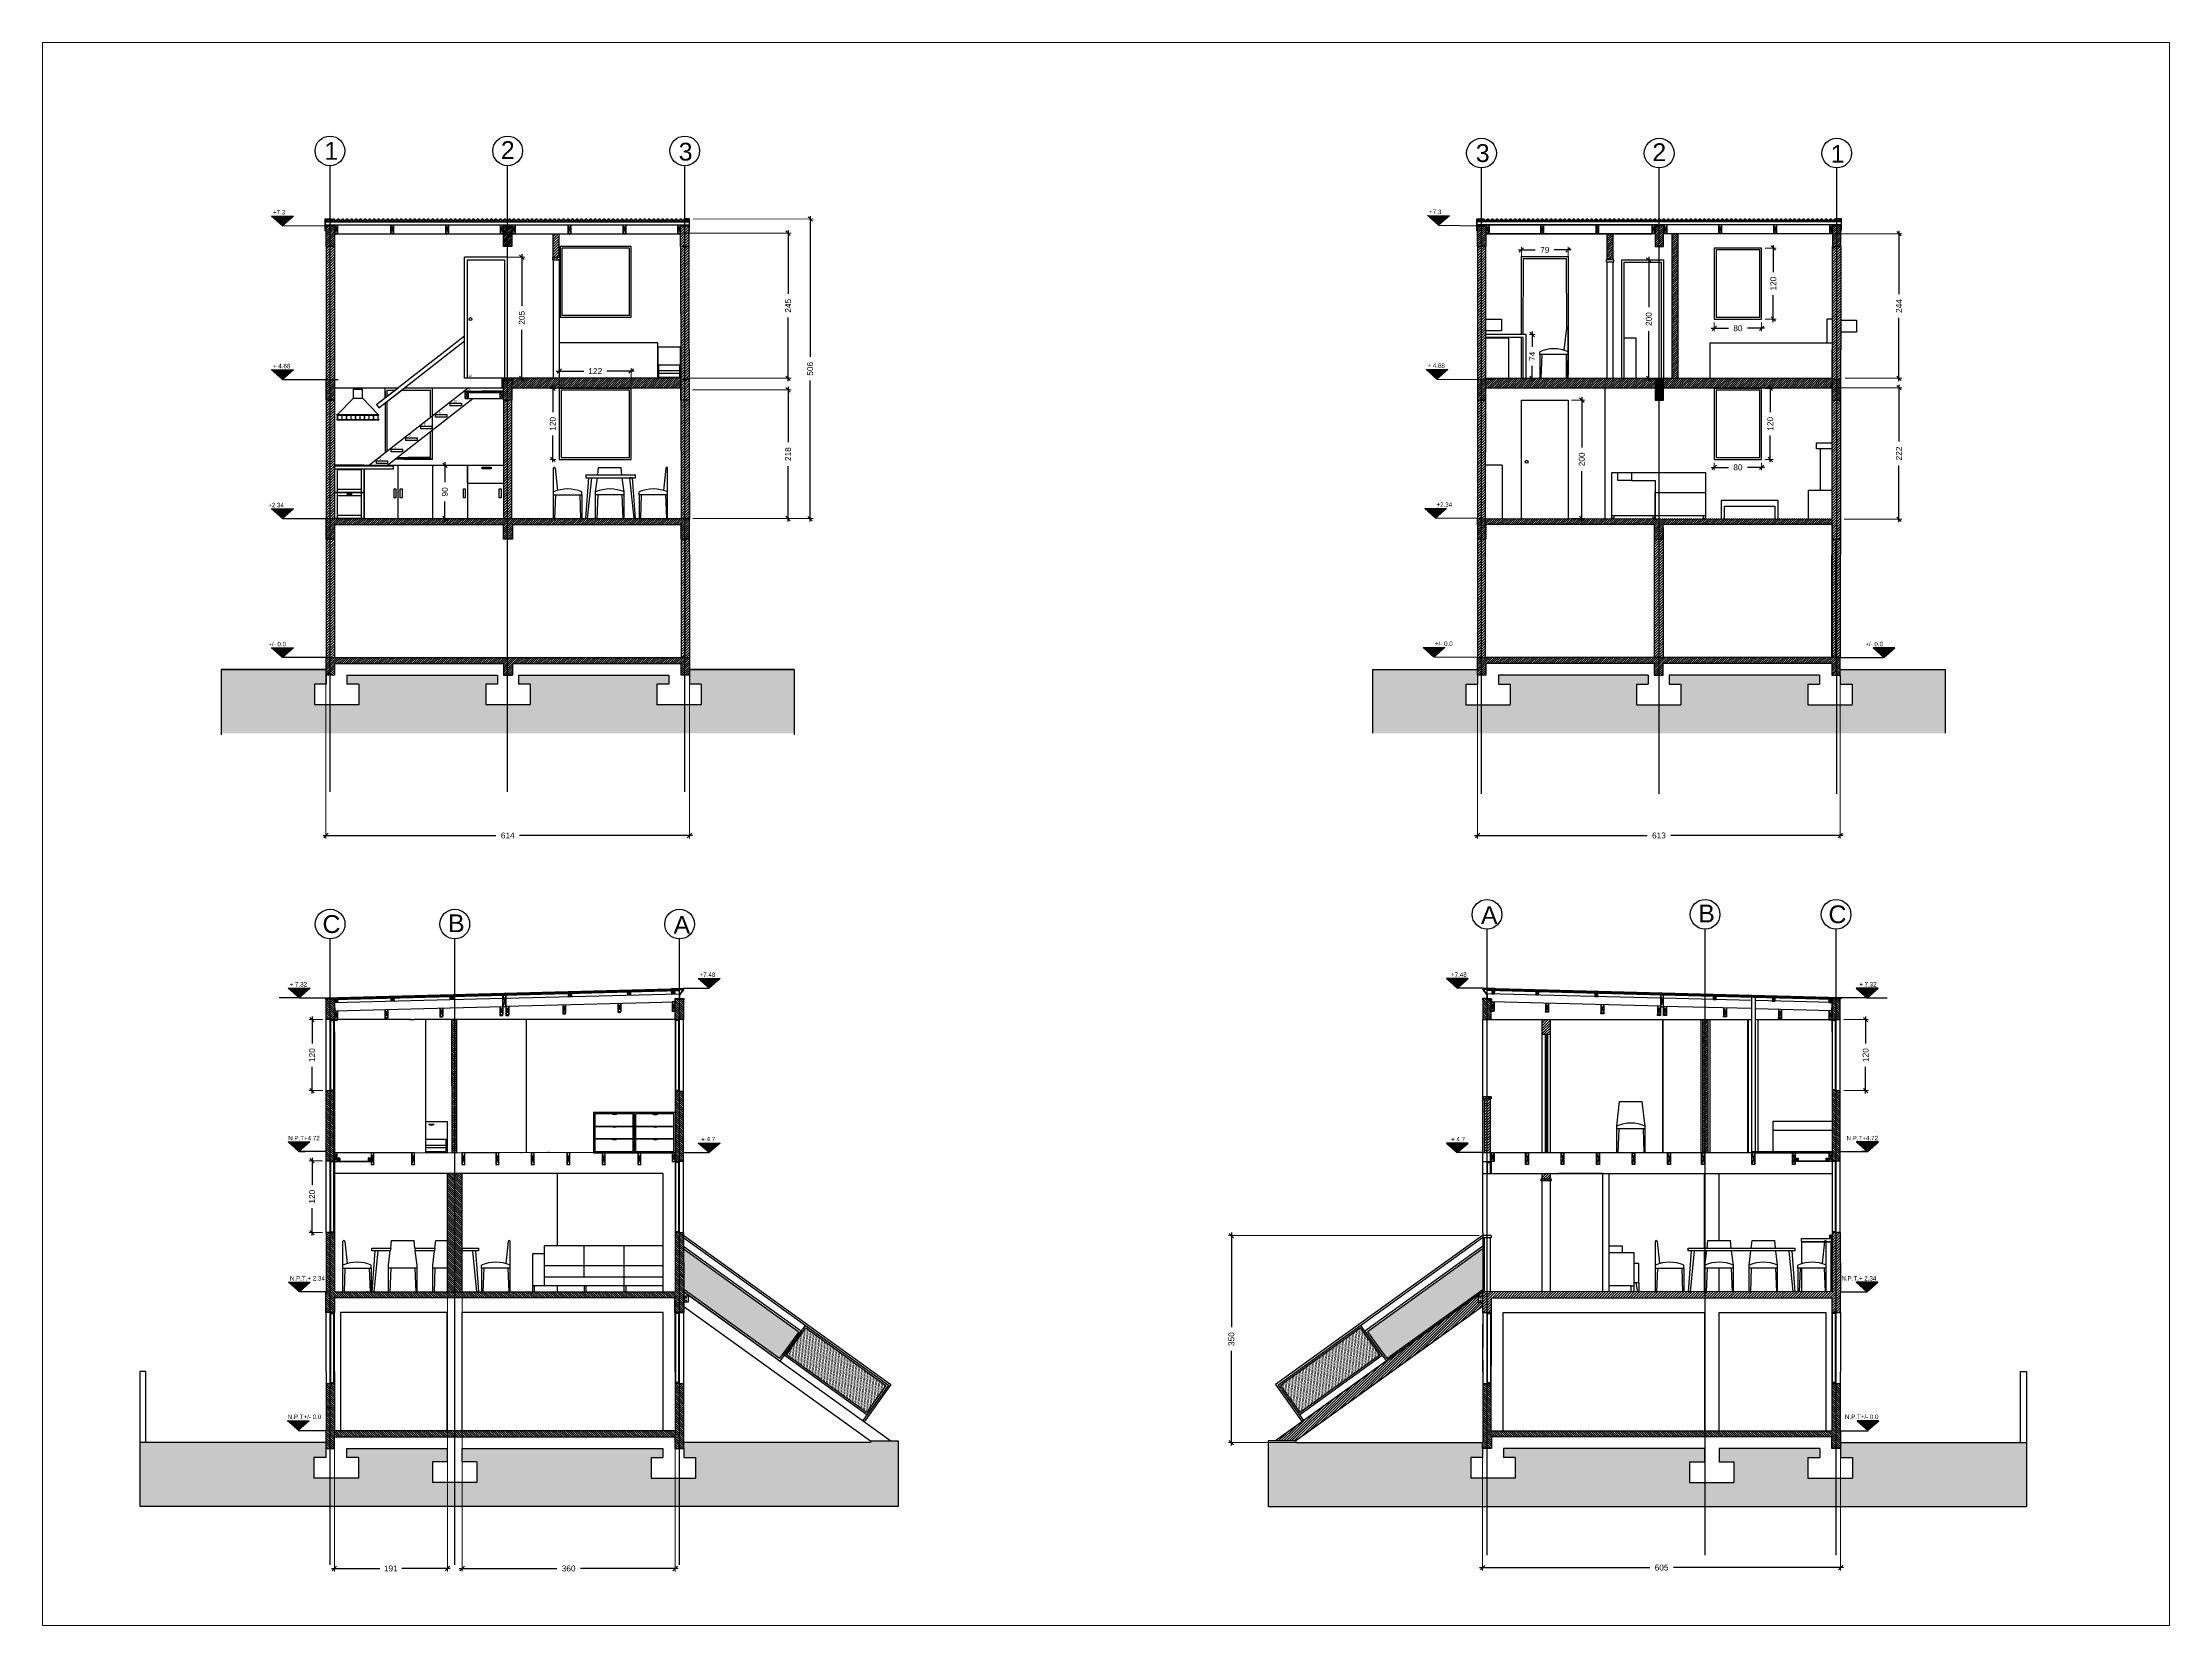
# Paper-space layout 'sezioni' of a CAD drawing. Header units: inches. Extents: x 60 to 779, y 31 to 566.
# The model-space entities are those that its viewports show. They can reach past a viewport. Long polylines and large blocks are cut down to what shows.
import ezdxf

# ---------------------------------------------------------------- set-up
doc = ezdxf.new("R2010")
doc.units = ezdxf.units.IN
doc.header["$MEASUREMENT"] = 0
doc.layers.get('DEFPOINTS').update_dxf_attribs({"color": 11})
for name, color, linetype in [('A-ANNO-SYMB', 6, 'Continuous'), ('A-ANNO-TEXT', 6, 'Continuous'), ('A-DOOR-FULL', 161, 'Continuous'), ('A-ELEV-MBE1', 7, 'Continuous'), ('A-ELEV-PATT', 8, 'Continuous'), ('A-FLOR-LEVL', 11, 'Continuous'), ('A-FURN', 3, 'Continuous'), ('A-GLAZ-FULL', 4, 'Continuous'), ('A-SECT-MCUT', 7, 'Continuous'), ('A-SECT-PATT', 8, 'Continuous'), ('A-WALL-FULL', 7, 'Continuous'), ('G-ANNO-NPLT', 210, 'Continuous'), ('IN-FURN', 3, 'Continuous')]:
    doc.layers.add(name, color=color, linetype=linetype)
doc.layers.add('k_prospetto', color=251, linetype='Continuous', plot=False)
doc.layers.add('Muri', color=7, linetype='Continuous', plot=False)
doc.styles.add('ARIAL', font='arial.ttf', dxfattribs={"height": 2})
doc.styles.add('E-ARIAL', font='arial.ttf')
doc.dimstyles.new('TICK_36', dxfattribs={"dimtxt": 2, "dimasz": 1.5, "dimexe": 1, "dimexo": 1.2, "dimgap": 1.8, "dimtad": 0, "dimdec": 0, "dimzin": 0, "dimdsep": 46, "dimtxsty": 'ARIAL', "dimblk": 'OBLIQUE', "dimcen": 1.8, "dimdle": 1, "dimclrd": 256, "dimclre": 256, "dimclrt": 256, "dimadec": 0, "dimazin": 0, "dimtfac": 1, "dimtdec": 0, "dimtmove": 1, "dimatfit": 3, "dimldrblk": 'OPEN90', "dimfxl": 1, "dimtolj": 1, "dimtzin": 0, "dimlwe": 5, "dimarcsym": 0})
pattern_1 = [(45, (407.2134, 1330.8159), (-1.767767, 1.767767), [])]
pattern_2 = [(225, (6780.476, 3517.592), (1.767767, -1.767767), [])]
pattern_3 = [(45, (5361.9305, 1330.8159), (-1.767767, 1.767767), [])]
pattern_4 = [(135, (414.7082, -172.1452), (-1.767767, -1.767767), [])]
pattern_5 = [(135, (-210.4504, -172.1452), (-1.767767, -1.767767), [])]
pattern_6 = [(135, (-11506.758, -5464.66), (-1.76776695, -1.76776695), [])]
pattern_7 = [(135, (-9600.062, -4129.3072), (-1.76776695, -1.76776695), [])]

# ---------------------------------------------------------------- blocks, each defined once
blk = doc.blocks.new('_Oblique')
at = {"color": 0, "linetype": 'ByBlock', "lineweight": -2}
blk.add_line((-0.5, -0.5), (0.5, 0.5), dxfattribs=at)
blk = doc.blocks.new('*D71')
at = {"layer": 'A-ANNO-TEXT', "lineweight": 5, "transparency": 16777216}
for p, q in [((155.95, 352.95), (155.95, 296.98)), ((278.82, 352.95), (278.82, 296.98))]:
    blk.add_line(p, q, dxfattribs=at)
at = {"layer": 'A-ANNO-TEXT', "lineweight": -2, "transparency": 16777216}
for p, q in [((154.95, 297.98), (213.37, 297.98)), ((279.82, 297.98), (221.4, 297.98))]:
    blk.add_line(p, q, dxfattribs=at)
at = {"layer": 'DEFPOINTS', "color": 0, "transparency": 16777216}
for p in [(155.95, 354.15), (278.82, 354.15), (278.82, 297.98)]:
    blk.add_point(p, dxfattribs=at)
at = {"layer": 'A-ANNO-TEXT', "lineweight": -2, "transparency": 16777216, "xscale": 1.5, "yscale": 1.5, "zscale": 1.5, "rotation": 180}
blk.add_blockref('_Oblique', (155.95, 297.98), dxfattribs=at)
at = {"layer": 'A-ANNO-TEXT', "lineweight": -2, "transparency": 16777216, "xscale": 1.5, "yscale": 1.5, "zscale": 1.5}
blk.add_blockref('_Oblique', (278.82, 297.98), dxfattribs=at)
at = {"layer": 'A-ANNO-TEXT', "transparency": 16777216, "insert": (217.39, 297.98), "char_height": 2, "attachment_point": 5, "style": 'ARIAL'}
blk.add_mtext('\\A1;614', dxfattribs=at)
blk = doc.blocks.new('_Open90')
at = {"color": 0, "linetype": 'ByBlock', "lineweight": -2}
for p, q in [((0, 0), (-1, 0)), ((-0.5, 0.5), (0, 0)), ((0, 0), (-0.5, -0.5))]:
    blk.add_line(p, q, dxfattribs=at)
blk = doc.blocks.new('*D72')
at = {"layer": 'A-ANNO-TEXT', "lineweight": 5, "transparency": 16777216}
for p, q in [((280.07, 506.41), (320.63, 506.38)), ((280.02, 405.15), (320.58, 405.12))]:
    blk.add_line(p, q, dxfattribs=at)
at = {"layer": 'A-ANNO-TEXT', "lineweight": -2, "transparency": 16777216}
for p, q in [((319.63, 507.38), (319.6, 459.76)), ((319.57, 404.12), (319.6, 451.75))]:
    blk.add_line(p, q, dxfattribs=at)
at = {"layer": 'DEFPOINTS', "color": 0, "transparency": 16777216}
for p in [(278.87, 506.41), (278.82, 405.15), (319.58, 405.12)]:
    blk.add_point(p, dxfattribs=at)
at = {"layer": 'A-ANNO-TEXT', "lineweight": -2, "transparency": 16777216, "xscale": 1.5, "yscale": 1.5, "zscale": 1.5}
for p, rotation in [((319.63, 506.38), 89.96921871186699), ((319.58, 405.12), 269.969218711867)]:
    blk.add_blockref('_Oblique', p, dxfattribs=dict(at, rotation=rotation))
at = {"layer": 'A-ANNO-TEXT', "transparency": 16777216, "insert": (319.6, 455.75), "char_height": 2, "attachment_point": 5, "rotation": 89.96922, "style": 'ARIAL'}
blk.add_mtext('\\A1;506', dxfattribs=at)
blk = doc.blocks.new('*D73')
at = {"layer": 'A-ANNO-TEXT', "lineweight": 5, "transparency": 16777216}
for p, q in [((276.92, 501.6), (313.15, 501.6)), ((277.08, 452.55), (313.15, 452.55))]:
    blk.add_line(p, q, dxfattribs=at)
at = {"layer": 'A-ANNO-TEXT', "lineweight": -2, "transparency": 16777216}
for p, q in [((312.15, 502.6), (312.15, 481.11)), ((312.15, 451.55), (312.15, 473.04))]:
    blk.add_line(p, q, dxfattribs=at)
at = {"layer": 'DEFPOINTS', "color": 0, "transparency": 16777216}
for p in [(275.72, 501.6), (275.88, 452.55), (312.15, 452.55)]:
    blk.add_point(p, dxfattribs=at)
at = {"layer": 'A-ANNO-TEXT', "lineweight": -2, "transparency": 16777216, "xscale": 1.5, "yscale": 1.5, "zscale": 1.5}
for p, rotation in [((312.15, 501.6), 90), ((312.15, 452.55), 270)]:
    blk.add_blockref('_Oblique', p, dxfattribs=dict(at, rotation=rotation))
at = {"layer": 'A-ANNO-TEXT', "transparency": 16777216, "insert": (312.15, 477.07), "char_height": 2, "attachment_point": 5, "rotation": 90, "style": 'ARIAL'}
blk.add_mtext('\\A1;245', dxfattribs=at)
blk = doc.blocks.new('*D74')
at = {"layer": 'A-ANNO-TEXT', "lineweight": 5, "transparency": 16777216}
for p, q in [((233.59, 449.15), (231.62, 449.15)), ((233.59, 425.15), (231.62, 425.15))]:
    blk.add_line(p, q, dxfattribs=at)
at = {"layer": 'A-ANNO-TEXT', "lineweight": -2, "transparency": 16777216}
for p, q in [((232.62, 450.15), (232.62, 441.06)), ((232.62, 424.15), (232.62, 433.23))]:
    blk.add_line(p, q, dxfattribs=at)
at = {"layer": 'DEFPOINTS', "color": 0, "transparency": 16777216}
for p in [(234.79, 449.15), (232.62, 425.15), (234.79, 425.15)]:
    blk.add_point(p, dxfattribs=at)
at = {"layer": 'A-ANNO-TEXT', "lineweight": -2, "transparency": 16777216, "xscale": 1.5, "yscale": 1.5, "zscale": 1.5}
for p, rotation in [((232.62, 449.15), 90), ((232.62, 425.15), 270)]:
    blk.add_blockref('_Oblique', p, dxfattribs=dict(at, rotation=rotation))
at = {"layer": 'A-ANNO-TEXT', "transparency": 16777216, "insert": (232.62, 437.15), "char_height": 2, "attachment_point": 5, "rotation": 90, "style": 'ARIAL'}
blk.add_mtext('\\A1;120', dxfattribs=at)
blk = doc.blocks.new('*D75')
at = {"layer": 'A-ANNO-TEXT', "lineweight": -2, "transparency": 16777216}
for p, q in [((233.79, 454.98), (243.05, 454.98)), ((260.12, 454.98), (250.86, 454.98))]:
    blk.add_line(p, q, dxfattribs=at)
at = {"layer": 'A-ANNO-TEXT', "lineweight": 5, "transparency": 16777216}
for p, q in [((234.79, 450.35), (234.79, 455.98)), ((259.12, 450.35), (259.12, 455.98))]:
    blk.add_line(p, q, dxfattribs=at)
at = {"layer": 'DEFPOINTS', "color": 0, "transparency": 16777216}
for p in [(234.79, 454.98), (234.79, 449.15), (259.12, 449.15)]:
    blk.add_point(p, dxfattribs=at)
at = {"layer": 'A-ANNO-TEXT', "lineweight": -2, "transparency": 16777216, "xscale": 1.5, "yscale": 1.5, "zscale": 1.5, "rotation": 180}
blk.add_blockref('_Oblique', (234.79, 454.98), dxfattribs=at)
at = {"layer": 'A-ANNO-TEXT', "lineweight": -2, "transparency": 16777216, "xscale": 1.5, "yscale": 1.5, "zscale": 1.5}
blk.add_blockref('_Oblique', (259.12, 454.98), dxfattribs=at)
at = {"layer": 'A-ANNO-TEXT', "transparency": 16777216, "insert": (246.96, 454.98), "char_height": 2, "attachment_point": 5, "style": 'ARIAL'}
blk.add_mtext('\\A1;122', dxfattribs=at)
blk = doc.blocks.new('*D76')
at = {"layer": 'A-ANNO-TEXT', "lineweight": 5, "transparency": 16777216}
for p, q in [((217.5, 493.45), (223.16, 493.45)), ((217.5, 452.55), (223.16, 452.55))]:
    blk.add_line(p, q, dxfattribs=at)
at = {"layer": 'A-ANNO-TEXT', "lineweight": -2, "transparency": 16777216}
for p, q in [((222.16, 494.45), (222.16, 477.03)), ((222.16, 451.55), (222.16, 468.97))]:
    blk.add_line(p, q, dxfattribs=at)
at = {"layer": 'DEFPOINTS', "color": 0, "transparency": 16777216}
for p in [(216.3, 493.45), (216.3, 452.55), (222.16, 452.55)]:
    blk.add_point(p, dxfattribs=at)
at = {"layer": 'A-ANNO-TEXT', "lineweight": -2, "transparency": 16777216, "xscale": 1.5, "yscale": 1.5, "zscale": 1.5}
for p, rotation in [((222.16, 493.45), 90), ((222.16, 452.55), 270)]:
    blk.add_blockref('_Oblique', p, dxfattribs=dict(at, rotation=rotation))
at = {"layer": 'A-ANNO-TEXT', "transparency": 16777216, "insert": (222.16, 473), "char_height": 2, "attachment_point": 5, "rotation": 90, "style": 'ARIAL'}
blk.add_mtext('\\A1;205', dxfattribs=at)
blk = doc.blocks.new('*D77')
at = {"layer": 'A-ANNO-TEXT', "lineweight": 5, "transparency": 16777216}
for p, q in [((193.17, 423.15), (197.14, 423.15)), ((193.17, 405.16), (197.14, 405.16))]:
    blk.add_line(p, q, dxfattribs=at)
at = {"layer": 'A-ANNO-TEXT', "lineweight": -2, "transparency": 16777216}
for p, q in [((196.14, 424.15), (196.14, 417.38)), ((196.14, 404.16), (196.14, 410.92))]:
    blk.add_line(p, q, dxfattribs=at)
at = {"layer": 'DEFPOINTS', "color": 0, "transparency": 16777216}
for p in [(191.97, 423.15), (191.97, 405.16), (196.14, 405.16)]:
    blk.add_point(p, dxfattribs=at)
at = {"layer": 'A-ANNO-TEXT', "lineweight": -2, "transparency": 16777216, "xscale": 1.5, "yscale": 1.5, "zscale": 1.5}
for p, rotation in [((196.14, 423.15), 90), ((196.14, 405.16), 270)]:
    blk.add_blockref('_Oblique', p, dxfattribs=dict(at, rotation=rotation))
at = {"layer": 'A-ANNO-TEXT', "transparency": 16777216, "insert": (196.14, 414.15), "char_height": 2, "attachment_point": 5, "rotation": 90, "style": 'ARIAL'}
blk.add_mtext('\\A1;90', dxfattribs=at)
blk = doc.blocks.new('*D78')
at = {"layer": 'A-ANNO-TEXT', "lineweight": 5, "transparency": 16777216}
for p, q in [((665.32, 501.4), (688.62, 501.4)), ((669.47, 452.55), (688.62, 452.55))]:
    blk.add_line(p, q, dxfattribs=at)
at = {"layer": 'A-ANNO-TEXT', "lineweight": -2, "transparency": 16777216}
for p, q in [((687.62, 502.4), (687.62, 480.99)), ((687.62, 451.55), (687.62, 472.95))]:
    blk.add_line(p, q, dxfattribs=at)
at = {"layer": 'DEFPOINTS', "color": 0, "transparency": 16777216}
for p in [(664.12, 501.4), (668.27, 452.55), (687.62, 452.55)]:
    blk.add_point(p, dxfattribs=at)
at = {"layer": 'A-ANNO-TEXT', "lineweight": -2, "transparency": 16777216, "xscale": 1.5, "yscale": 1.5, "zscale": 1.5}
for p, rotation in [((687.62, 501.4), 90), ((687.62, 452.55), 270)]:
    blk.add_blockref('_Oblique', p, dxfattribs=dict(at, rotation=rotation))
at = {"layer": 'A-ANNO-TEXT', "transparency": 16777216, "insert": (687.62, 476.97), "char_height": 2, "attachment_point": 5, "rotation": 90, "style": 'ARIAL'}
blk.add_mtext('\\A1;244', dxfattribs=at)
blk = doc.blocks.new('*D79')
at = {"layer": 'A-ANNO-TEXT', "lineweight": 5, "transparency": 16777216}
for p, q in [((666.31, 449.35), (688.62, 449.35)), ((669.15, 404.89), (688.62, 404.89))]:
    blk.add_line(p, q, dxfattribs=at)
at = {"layer": 'A-ANNO-TEXT', "lineweight": -2, "transparency": 16777216}
for p, q in [((687.62, 450.35), (687.62, 431.14)), ((687.62, 403.89), (687.62, 423.1))]:
    blk.add_line(p, q, dxfattribs=at)
at = {"layer": 'DEFPOINTS', "color": 0, "transparency": 16777216}
for p in [(665.11, 449.35), (667.95, 404.89), (687.62, 404.89)]:
    blk.add_point(p, dxfattribs=at)
at = {"layer": 'A-ANNO-TEXT', "lineweight": -2, "transparency": 16777216, "xscale": 1.5, "yscale": 1.5, "zscale": 1.5}
for p, rotation in [((687.62, 449.35), 90), ((687.62, 404.89), 270)]:
    blk.add_blockref('_Oblique', p, dxfattribs=dict(at, rotation=rotation))
at = {"layer": 'A-ANNO-TEXT', "transparency": 16777216, "insert": (687.62, 427.12), "char_height": 2, "attachment_point": 5, "rotation": 90, "style": 'ARIAL'}
blk.add_mtext('\\A1;222', dxfattribs=at)
blk = doc.blocks.new('*D80')
at = {"layer": 'A-ANNO-TEXT', "lineweight": 5, "transparency": 16777216}
for p, q in [((279.88, 448.66), (313.15, 448.66)), ((279.95, 405.15), (313.15, 405.15))]:
    blk.add_line(p, q, dxfattribs=at)
at = {"layer": 'A-ANNO-TEXT', "lineweight": -2, "transparency": 16777216}
for p, q in [((312.15, 449.66), (312.15, 430.93)), ((312.15, 404.15), (312.15, 422.87))]:
    blk.add_line(p, q, dxfattribs=at)
at = {"layer": 'DEFPOINTS', "color": 0, "transparency": 16777216}
for p in [(278.68, 448.66), (312.15, 448.66), (278.75, 405.15)]:
    blk.add_point(p, dxfattribs=at)
at = {"layer": 'A-ANNO-TEXT', "lineweight": -2, "transparency": 16777216, "xscale": 1.5, "yscale": 1.5, "zscale": 1.5}
for p, rotation in [((312.15, 448.66), 90), ((312.15, 405.15), 270)]:
    blk.add_blockref('_Oblique', p, dxfattribs=dict(at, rotation=rotation))
at = {"layer": 'A-ANNO-TEXT', "transparency": 16777216, "insert": (312.15, 426.9), "char_height": 2, "attachment_point": 5, "rotation": 90, "style": 'ARIAL'}
blk.add_mtext('\\A1;218', dxfattribs=at)
blk = doc.blocks.new('*D81')
at = {"layer": 'A-ANNO-TEXT', "lineweight": 5, "transparency": 16777216}
for p, q in [((642.41, 496.55), (646.17, 496.55)), ((642.41, 472.55), (646.17, 472.55))]:
    blk.add_line(p, q, dxfattribs=at)
at = {"layer": 'A-ANNO-TEXT', "lineweight": -2, "transparency": 16777216}
for p, q in [((645.17, 497.55), (645.17, 488.46)), ((645.17, 471.55), (645.17, 480.63))]:
    blk.add_line(p, q, dxfattribs=at)
at = {"layer": 'DEFPOINTS', "color": 0, "transparency": 16777216}
for p in [(641.21, 496.55), (645.17, 496.55), (641.21, 472.55)]:
    blk.add_point(p, dxfattribs=at)
at = {"layer": 'A-ANNO-TEXT', "lineweight": -2, "transparency": 16777216, "xscale": 1.5, "yscale": 1.5, "zscale": 1.5}
for p, rotation in [((645.17, 496.55), 90), ((645.17, 472.55), 270)]:
    blk.add_blockref('_Oblique', p, dxfattribs=dict(at, rotation=rotation))
at = {"layer": 'A-ANNO-TEXT', "transparency": 16777216, "insert": (645.17, 484.55), "char_height": 2, "attachment_point": 5, "rotation": 90, "style": 'ARIAL'}
blk.add_mtext('\\A1;120', dxfattribs=at)
blk = doc.blocks.new('*D82')
at = {"layer": 'A-ANNO-TEXT', "lineweight": -2, "transparency": 16777216}
for p, q in [((624.21, 469.46), (629.98, 469.46)), ((642.21, 469.46), (636.44, 469.46))]:
    blk.add_line(p, q, dxfattribs=at)
at = {"layer": 'A-ANNO-TEXT', "lineweight": 5, "transparency": 16777216}
for p, q in [((625.21, 471.35), (625.21, 468.46)), ((641.21, 471.35), (641.21, 468.46))]:
    blk.add_line(p, q, dxfattribs=at)
at = {"layer": 'DEFPOINTS', "color": 0, "transparency": 16777216}
for p in [(625.21, 472.55), (641.21, 472.55), (641.21, 469.46)]:
    blk.add_point(p, dxfattribs=at)
at = {"layer": 'A-ANNO-TEXT', "lineweight": -2, "transparency": 16777216, "xscale": 1.5, "yscale": 1.5, "zscale": 1.5, "rotation": 180}
blk.add_blockref('_Oblique', (625.21, 469.46), dxfattribs=at)
at = {"layer": 'A-ANNO-TEXT', "lineweight": -2, "transparency": 16777216, "xscale": 1.5, "yscale": 1.5, "zscale": 1.5}
blk.add_blockref('_Oblique', (641.21, 469.46), dxfattribs=at)
at = {"layer": 'A-ANNO-TEXT', "transparency": 16777216, "insert": (633.21, 469.46), "char_height": 2, "attachment_point": 5, "style": 'ARIAL'}
blk.add_mtext('\\A1;80', dxfattribs=at)
blk = doc.blocks.new('*D83')
at = {"layer": 'A-ANNO-TEXT', "lineweight": 5, "transparency": 16777216}
for p, q in [((606.81, 492.55), (602.1, 492.55)), ((606.81, 452.55), (602.1, 452.55))]:
    blk.add_line(p, q, dxfattribs=at)
at = {"layer": 'A-ANNO-TEXT', "lineweight": -2, "transparency": 16777216}
for p, q in [((603.1, 493.55), (603.1, 476.57)), ((603.1, 451.55), (603.1, 468.52))]:
    blk.add_line(p, q, dxfattribs=at)
at = {"layer": 'DEFPOINTS', "color": 0, "transparency": 16777216}
for p in [(608.01, 492.55), (603.1, 452.55), (608.01, 452.55)]:
    blk.add_point(p, dxfattribs=at)
at = {"layer": 'A-ANNO-TEXT', "lineweight": -2, "transparency": 16777216, "xscale": 1.5, "yscale": 1.5, "zscale": 1.5}
for p, rotation in [((603.1, 492.55), 90), ((603.1, 452.55), 270)]:
    blk.add_blockref('_Oblique', p, dxfattribs=dict(at, rotation=rotation))
at = {"layer": 'A-ANNO-TEXT', "transparency": 16777216, "insert": (603.1, 472.55), "char_height": 2, "attachment_point": 5, "rotation": 90, "style": 'ARIAL'}
blk.add_mtext('\\A1;200', dxfattribs=at)
blk = doc.blocks.new('*D84')
at = {"layer": 'A-ANNO-TEXT', "lineweight": 5, "transparency": 16777216}
for p, q in [((562.81, 467.35), (564.67, 467.35)), ((562.81, 452.55), (564.67, 452.55))]:
    blk.add_line(p, q, dxfattribs=at)
at = {"layer": 'A-ANNO-TEXT', "lineweight": -2, "transparency": 16777216}
for p, q in [((563.67, 468.35), (563.67, 463.17)), ((563.67, 451.55), (563.67, 456.73))]:
    blk.add_line(p, q, dxfattribs=at)
at = {"layer": 'DEFPOINTS', "color": 0, "transparency": 16777216}
for p in [(561.61, 467.35), (563.67, 467.35), (561.61, 452.55)]:
    blk.add_point(p, dxfattribs=at)
at = {"layer": 'A-ANNO-TEXT', "lineweight": -2, "transparency": 16777216, "xscale": 1.5, "yscale": 1.5, "zscale": 1.5}
for p, rotation in [((563.67, 467.35), 90), ((563.67, 452.55), 270)]:
    blk.add_blockref('_Oblique', p, dxfattribs=dict(at, rotation=rotation))
at = {"layer": 'A-ANNO-TEXT', "transparency": 16777216, "insert": (563.67, 459.95), "char_height": 2, "attachment_point": 5, "rotation": 90, "style": 'ARIAL'}
blk.add_mtext('\\A1;74', dxfattribs=at)
blk = doc.blocks.new('*D85')
at = {"layer": 'A-ANNO-TEXT', "lineweight": 5, "transparency": 16777216}
for p, q in [((560.01, 493.75), (560.01, 496.94)), ((575.81, 493.75), (575.81, 496.94))]:
    blk.add_line(p, q, dxfattribs=at)
at = {"layer": 'A-ANNO-TEXT', "lineweight": -2, "transparency": 16777216}
for p, q in [((559.01, 495.94), (564.69, 495.94)), ((576.81, 495.94), (571.14, 495.94))]:
    blk.add_line(p, q, dxfattribs=at)
at = {"layer": 'DEFPOINTS', "color": 0, "transparency": 16777216}
for p in [(560.01, 492.55), (575.81, 495.94), (575.81, 492.55)]:
    blk.add_point(p, dxfattribs=at)
at = {"layer": 'A-ANNO-TEXT', "lineweight": -2, "transparency": 16777216, "xscale": 1.5, "yscale": 1.5, "zscale": 1.5, "rotation": 180}
blk.add_blockref('_Oblique', (560.01, 495.94), dxfattribs=at)
at = {"layer": 'A-ANNO-TEXT', "lineweight": -2, "transparency": 16777216, "xscale": 1.5, "yscale": 1.5, "zscale": 1.5}
blk.add_blockref('_Oblique', (575.81, 495.94), dxfattribs=at)
at = {"layer": 'A-ANNO-TEXT', "transparency": 16777216, "insert": (567.91, 495.94), "char_height": 2, "attachment_point": 5, "style": 'ARIAL'}
blk.add_mtext('\\A1;79', dxfattribs=at)
blk = doc.blocks.new('*D86')
at = {"layer": 'A-ANNO-TEXT', "lineweight": -2, "transparency": 16777216}
for p, q in [((624.21, 422.44), (629.98, 422.44)), ((642.21, 422.44), (636.44, 422.44))]:
    blk.add_line(p, q, dxfattribs=at)
at = {"layer": 'A-ANNO-TEXT', "lineweight": 5, "transparency": 16777216}
for p, q in [((625.21, 423.95), (625.21, 421.44)), ((641.21, 423.95), (641.21, 421.44))]:
    blk.add_line(p, q, dxfattribs=at)
at = {"layer": 'DEFPOINTS', "color": 0, "transparency": 16777216}
for p in [(625.21, 425.15), (641.21, 425.15), (641.21, 422.44)]:
    blk.add_point(p, dxfattribs=at)
at = {"layer": 'A-ANNO-TEXT', "lineweight": -2, "transparency": 16777216, "xscale": 1.5, "yscale": 1.5, "zscale": 1.5, "rotation": 180}
blk.add_blockref('_Oblique', (625.21, 422.44), dxfattribs=at)
at = {"layer": 'A-ANNO-TEXT', "lineweight": -2, "transparency": 16777216, "xscale": 1.5, "yscale": 1.5, "zscale": 1.5}
blk.add_blockref('_Oblique', (641.21, 422.44), dxfattribs=at)
at = {"layer": 'A-ANNO-TEXT', "transparency": 16777216, "insert": (633.21, 422.44), "char_height": 2, "attachment_point": 5, "style": 'ARIAL'}
blk.add_mtext('\\A1;80', dxfattribs=at)
blk = doc.blocks.new('*D87')
at = {"layer": 'A-ANNO-TEXT', "lineweight": 5, "transparency": 16777216}
for p, q in [((642.41, 449.15), (645.14, 449.15)), ((642.41, 425.15), (645.14, 425.15))]:
    blk.add_line(p, q, dxfattribs=at)
at = {"layer": 'A-ANNO-TEXT', "lineweight": -2, "transparency": 16777216}
for p, q in [((644.14, 450.15), (644.14, 441.06)), ((644.14, 424.15), (644.14, 433.23))]:
    blk.add_line(p, q, dxfattribs=at)
at = {"layer": 'DEFPOINTS', "color": 0, "transparency": 16777216}
for p in [(641.21, 449.15), (644.14, 449.15), (641.21, 425.15)]:
    blk.add_point(p, dxfattribs=at)
at = {"layer": 'A-ANNO-TEXT', "lineweight": -2, "transparency": 16777216, "xscale": 1.5, "yscale": 1.5, "zscale": 1.5}
for p, rotation in [((644.14, 449.15), 90), ((644.14, 425.15), 270)]:
    blk.add_blockref('_Oblique', p, dxfattribs=dict(at, rotation=rotation))
at = {"layer": 'A-ANNO-TEXT', "transparency": 16777216, "insert": (644.14, 437.15), "char_height": 2, "attachment_point": 5, "rotation": 90, "style": 'ARIAL'}
blk.add_mtext('\\A1;120', dxfattribs=at)
blk = doc.blocks.new('*D88')
at = {"layer": 'A-ANNO-TEXT', "lineweight": -2, "transparency": 16777216}
for p, q in [((580.44, 446.15), (580.44, 429.17)), ((580.44, 404.15), (580.44, 421.12))]:
    blk.add_line(p, q, dxfattribs=at)
at = {"layer": 'A-ANNO-TEXT', "lineweight": 5, "transparency": 16777216}
for p, q in [((577.01, 445.15), (581.44, 445.15)), ((577.01, 405.15), (581.44, 405.15))]:
    blk.add_line(p, q, dxfattribs=at)
at = {"layer": 'DEFPOINTS', "color": 0, "transparency": 16777216}
for p in [(575.81, 445.15), (575.81, 405.15), (580.44, 405.15)]:
    blk.add_point(p, dxfattribs=at)
at = {"layer": 'A-ANNO-TEXT', "lineweight": -2, "transparency": 16777216, "xscale": 1.5, "yscale": 1.5, "zscale": 1.5}
for p, rotation in [((580.44, 445.15), 90), ((580.44, 405.15), 270)]:
    blk.add_blockref('_Oblique', p, dxfattribs=dict(at, rotation=rotation))
at = {"layer": 'A-ANNO-TEXT', "transparency": 16777216, "insert": (580.44, 425.15), "char_height": 2, "attachment_point": 5, "rotation": 90, "style": 'ARIAL'}
blk.add_mtext('\\A1;200', dxfattribs=at)
blk = doc.blocks.new('*D89')
at = {"layer": 'A-ANNO-TEXT', "lineweight": 5, "transparency": 16777216}
for p, q in [((545.21, 356.95), (545.21, 296.98)), ((667.81, 356.95), (667.81, 296.98))]:
    blk.add_line(p, q, dxfattribs=at)
at = {"layer": 'A-ANNO-TEXT', "lineweight": -2, "transparency": 16777216}
for p, q in [((544.21, 297.98), (602.5, 297.98)), ((668.81, 297.98), (610.53, 297.98))]:
    blk.add_line(p, q, dxfattribs=at)
at = {"layer": 'DEFPOINTS', "color": 0, "transparency": 16777216}
for p in [(545.21, 358.15), (667.81, 358.15), (667.81, 297.98)]:
    blk.add_point(p, dxfattribs=at)
at = {"layer": 'A-ANNO-TEXT', "lineweight": -2, "transparency": 16777216, "xscale": 1.5, "yscale": 1.5, "zscale": 1.5, "rotation": 180}
blk.add_blockref('_Oblique', (545.21, 297.98), dxfattribs=at)
at = {"layer": 'A-ANNO-TEXT', "lineweight": -2, "transparency": 16777216, "xscale": 1.5, "yscale": 1.5, "zscale": 1.5}
blk.add_blockref('_Oblique', (667.81, 297.98), dxfattribs=at)
at = {"layer": 'A-ANNO-TEXT', "transparency": 16777216, "insert": (606.51, 297.98), "char_height": 2, "attachment_point": 5, "style": 'ARIAL'}
blk.add_mtext('\\A1;613', dxfattribs=at)
blk = doc.blocks.new('*D90')
at = {"layer": 'A-ANNO-TEXT', "lineweight": 5, "transparency": 16777216}
for p, q in [((154.85, 235.77), (150.24, 235.77)), ((154.85, 211.74), (150.24, 211.74))]:
    blk.add_line(p, q, dxfattribs=at)
at = {"layer": 'A-ANNO-TEXT', "lineweight": -2, "transparency": 16777216}
for p, q in [((151.24, 236.77), (151.24, 227.66)), ((151.24, 210.74), (151.24, 219.84))]:
    blk.add_line(p, q, dxfattribs=at)
at = {"layer": 'DEFPOINTS', "color": 0, "transparency": 16777216}
for p in [(151.24, 235.77), (156.05, 235.77), (156.05, 211.74)]:
    blk.add_point(p, dxfattribs=at)
at = {"layer": 'A-ANNO-TEXT', "lineweight": -2, "transparency": 16777216, "xscale": 1.5, "yscale": 1.5, "zscale": 1.5}
for p, rotation in [((151.24, 235.77), 90), ((151.24, 211.74), 270)]:
    blk.add_blockref('_Oblique', p, dxfattribs=dict(at, rotation=rotation))
at = {"layer": 'A-ANNO-TEXT', "transparency": 16777216, "insert": (151.24, 223.75), "char_height": 2, "attachment_point": 5, "rotation": 90, "style": 'ARIAL'}
blk.add_mtext('\\A1;120', dxfattribs=at)
blk = doc.blocks.new('*D91')
at = {"layer": 'A-ANNO-TEXT', "lineweight": 5, "transparency": 16777216}
for p, q in [((154.77, 188.05), (150.24, 188.05)), ((154.77, 163.75), (150.24, 163.75))]:
    blk.add_line(p, q, dxfattribs=at)
at = {"layer": 'A-ANNO-TEXT', "lineweight": -2, "transparency": 16777216}
for p, q in [((151.24, 189.05), (151.24, 179.81)), ((151.24, 162.75), (151.24, 171.99))]:
    blk.add_line(p, q, dxfattribs=at)
at = {"layer": 'DEFPOINTS', "color": 0, "transparency": 16777216}
for p in [(151.24, 188.05), (155.97, 188.05), (155.97, 163.75)]:
    blk.add_point(p, dxfattribs=at)
at = {"layer": 'A-ANNO-TEXT', "lineweight": -2, "transparency": 16777216, "xscale": 1.5, "yscale": 1.5, "zscale": 1.5}
for p, rotation in [((151.24, 188.05), 90), ((151.24, 163.75), 270)]:
    blk.add_blockref('_Oblique', p, dxfattribs=dict(at, rotation=rotation))
at = {"layer": 'A-ANNO-TEXT', "transparency": 16777216, "insert": (151.24, 175.9), "char_height": 2, "attachment_point": 5, "rotation": 90, "style": 'ARIAL'}
blk.add_mtext('\\A1;120', dxfattribs=at)
blk = doc.blocks.new('*D92')
at = {"layer": 'A-ANNO-TEXT', "lineweight": 5, "transparency": 16777216}
for p, q in [((158.77, 142.55), (158.77, 49.21)), ((196.97, 142.55), (196.97, 49.21))]:
    blk.add_line(p, q, dxfattribs=at)
at = {"layer": 'A-ANNO-TEXT', "lineweight": -2, "transparency": 16777216}
for p, q in [((157.77, 50.21), (174.15, 50.21)), ((197.97, 50.21), (181.59, 50.21))]:
    blk.add_line(p, q, dxfattribs=at)
at = {"layer": 'DEFPOINTS', "color": 0, "transparency": 16777216}
for p in [(158.77, 143.75), (196.97, 143.75), (196.97, 50.21)]:
    blk.add_point(p, dxfattribs=at)
at = {"layer": 'A-ANNO-TEXT', "lineweight": -2, "transparency": 16777216, "xscale": 1.5, "yscale": 1.5, "zscale": 1.5, "rotation": 180}
blk.add_blockref('_Oblique', (158.77, 50.21), dxfattribs=at)
at = {"layer": 'A-ANNO-TEXT', "lineweight": -2, "transparency": 16777216, "xscale": 1.5, "yscale": 1.5, "zscale": 1.5}
blk.add_blockref('_Oblique', (196.97, 50.21), dxfattribs=at)
at = {"layer": 'A-ANNO-TEXT', "transparency": 16777216, "insert": (177.87, 50.21), "char_height": 2, "attachment_point": 5, "style": 'ARIAL'}
blk.add_mtext('\\A1;191', dxfattribs=at)
blk = doc.blocks.new('*D93')
at = {"layer": 'A-ANNO-TEXT', "lineweight": 5, "transparency": 16777216}
for p, q in [((201.97, 142.55), (201.97, 49.21)), ((273.97, 142.55), (273.97, 49.21))]:
    blk.add_line(p, q, dxfattribs=at)
at = {"layer": 'A-ANNO-TEXT', "lineweight": -2, "transparency": 16777216}
for p, q in [((200.97, 50.21), (233.97, 50.21)), ((274.97, 50.21), (241.98, 50.21))]:
    blk.add_line(p, q, dxfattribs=at)
at = {"layer": 'DEFPOINTS', "color": 0, "transparency": 16777216}
for p in [(201.97, 143.75), (273.97, 143.75), (273.97, 50.21)]:
    blk.add_point(p, dxfattribs=at)
at = {"layer": 'A-ANNO-TEXT', "lineweight": -2, "transparency": 16777216, "xscale": 1.5, "yscale": 1.5, "zscale": 1.5, "rotation": 180}
blk.add_blockref('_Oblique', (201.97, 50.21), dxfattribs=at)
at = {"layer": 'A-ANNO-TEXT', "lineweight": -2, "transparency": 16777216, "xscale": 1.5, "yscale": 1.5, "zscale": 1.5}
blk.add_blockref('_Oblique', (273.97, 50.21), dxfattribs=at)
at = {"layer": 'A-ANNO-TEXT', "transparency": 16777216, "insert": (237.97, 50.21), "char_height": 2, "attachment_point": 5, "style": 'ARIAL'}
blk.add_mtext('\\A1;360', dxfattribs=at)
blk = doc.blocks.new('*D94')
at = {"layer": 'A-ANNO-TEXT', "lineweight": 5, "transparency": 16777216}
for p, q in [((669.01, 235.77), (677.38, 235.77)), ((669.01, 211.75), (677.38, 211.75))]:
    blk.add_line(p, q, dxfattribs=at)
at = {"layer": 'A-ANNO-TEXT', "lineweight": -2, "transparency": 16777216}
for p, q in [((676.38, 236.77), (676.38, 227.67)), ((676.38, 210.75), (676.38, 219.84))]:
    blk.add_line(p, q, dxfattribs=at)
at = {"layer": 'DEFPOINTS', "color": 0, "transparency": 16777216}
for p in [(667.81, 235.77), (667.81, 211.75), (676.38, 211.75)]:
    blk.add_point(p, dxfattribs=at)
at = {"layer": 'A-ANNO-TEXT', "lineweight": -2, "transparency": 16777216, "xscale": 1.5, "yscale": 1.5, "zscale": 1.5}
for p, rotation in [((676.38, 235.77), 90), ((676.38, 211.75), 270)]:
    blk.add_blockref('_Oblique', p, dxfattribs=dict(at, rotation=rotation))
at = {"layer": 'A-ANNO-TEXT', "transparency": 16777216, "insert": (676.38, 223.76), "char_height": 2, "attachment_point": 5, "rotation": 90, "style": 'ARIAL'}
blk.add_mtext('\\A1;120', dxfattribs=at)
blk = doc.blocks.new('*D95')
at = {"layer": 'A-ANNO-TEXT', "lineweight": 5, "transparency": 16777216}
for p, q in [((545.71, 162.75), (460.99, 162.75)), ((545.71, 92.76), (460.99, 92.76))]:
    blk.add_line(p, q, dxfattribs=at)
at = {"layer": 'A-ANNO-TEXT', "lineweight": -2, "transparency": 16777216}
for p, q in [((461.99, 163.75), (461.99, 131.76)), ((461.99, 91.76), (461.99, 123.75))]:
    blk.add_line(p, q, dxfattribs=at)
at = {"layer": 'DEFPOINTS', "color": 0, "transparency": 16777216}
for p in [(546.91, 162.75), (461.99, 92.76), (546.91, 92.76)]:
    blk.add_point(p, dxfattribs=at)
at = {"layer": 'A-ANNO-TEXT', "lineweight": -2, "transparency": 16777216, "xscale": 1.5, "yscale": 1.5, "zscale": 1.5}
for p, rotation in [((461.99, 162.75), 90), ((461.99, 92.76), 270)]:
    blk.add_blockref('_Oblique', p, dxfattribs=dict(at, rotation=rotation))
at = {"layer": 'A-ANNO-TEXT', "transparency": 16777216, "insert": (461.99, 127.76), "char_height": 2, "attachment_point": 5, "rotation": 90, "style": 'ARIAL'}
blk.add_mtext('\\A1;350', dxfattribs=at)
blk = doc.blocks.new('*D96')
at = {"layer": 'A-ANNO-TEXT', "lineweight": 5, "transparency": 16777216}
for p, q in [((546.91, 91.56), (546.91, 49.53)), ((667.91, 92.56), (667.91, 49.53))]:
    blk.add_line(p, q, dxfattribs=at)
at = {"layer": 'A-ANNO-TEXT', "lineweight": -2, "transparency": 16777216}
for p, q in [((545.91, 50.53), (603.39, 50.53)), ((668.91, 50.53), (611.44, 50.53))]:
    blk.add_line(p, q, dxfattribs=at)
at = {"layer": 'DEFPOINTS', "color": 0, "transparency": 16777216}
for p in [(667.91, 93.76), (546.91, 92.76), (667.91, 50.53)]:
    blk.add_point(p, dxfattribs=at)
at = {"layer": 'A-ANNO-TEXT', "lineweight": -2, "transparency": 16777216, "xscale": 1.5, "yscale": 1.5, "zscale": 1.5, "rotation": 180}
blk.add_blockref('_Oblique', (546.91, 50.53), dxfattribs=at)
at = {"layer": 'A-ANNO-TEXT', "lineweight": -2, "transparency": 16777216, "xscale": 1.5, "yscale": 1.5, "zscale": 1.5}
blk.add_blockref('_Oblique', (667.91, 50.53), dxfattribs=at)
at = {"layer": 'A-ANNO-TEXT', "transparency": 16777216, "insert": (607.41, 50.53), "char_height": 2, "attachment_point": 5, "style": 'ARIAL'}
blk.add_mtext('\\A1;605', dxfattribs=at)

msp = doc.modelspace()

# ---------------------------------------------------------------- hatches: boundary and pattern name
at = {"layer": 'A-FLOR-LEVL'}
h = msp.add_hatch(dxfattribs=at)
h.set_pattern_fill('ANSI31', color=256, scale=25)
h.paths.add_polyline_path([(2546.4, 716.5), (2539.5, 716.5), (2539.5, 712.8), (2546.4, 712.8)])
h.paths.add_polyline_path([(2553.5, 716.5), (2546.4, 716.5), (2546.4, 712.8), (2553.5, 712.8)])
h = msp.add_hatch(dxfattribs=at)
h.set_pattern_fill('ANSI31', color=256, scale=25)
h.paths.add_polyline_path([(2546.4, 712.8), (2541.5, 712.8), (2541.4, 621.9), (2546.4, 621.9)])
h.paths.add_polyline_path([(2551.5, 712.8), (2546.4, 712.8), (2546.4, 621.9), (2551.5, 621.9)])
h = msp.add_hatch(dxfattribs=at)
h.set_pattern_fill('DOTS', color=256, scale=40, angle=362.9169, style=0)
h.set_pattern_definition([(2.91694, (-210.4504, -172.1452), (1.1211598, 2.5603712), [0, -2.5])])
h.paths.add_polyline_path([(1189.5, 458.9), (1188.3, 457.4), (1188.3, 446.7), (1188.3, 426.7), (1188.3, 406.7), (1188.3, 390.8), (1350.7, 273.9), (1383.4, 319.3)])
h = msp.add_hatch(dxfattribs=at)
h.set_pattern_fill('DOTS', color=256, scale=40, angle=362.9169, style=0)
h.set_pattern_definition([(2.91694, (414.7082, -172.1452), (1.1211598, 2.5603712), [0, -2.5])])
h.paths.add_polyline_path([(2538.3, 458.9), (2539.5, 457.4), (2539.5, 446.7), (2539.5, 426.7), (2539.5, 406.7), (2539.5, 390.8), (2377.1, 273.9), (2344.3, 319.3)])
h = msp.add_hatch(dxfattribs=at)
h.set_pattern_fill('DOTS', color=256, scale=40, angle=362.9169, style=0)
h.set_pattern_definition([(272.916943, (-7526.3117, 4841.521), (2.5603712, -1.1211598), [0, -2.5])])
h.paths.add_polyline_path([(1395.4, 325.7), (1362.7, 280.2), (1497.7, 183), (1530.4, 228.5)])
h = msp.add_hatch(dxfattribs=at)
h.set_pattern_fill('DOTS', color=256, scale=40, angle=362.9169, style=0)
h.set_pattern_definition([(272.916943, (-6901.1531, 4841.521), (2.5603712, -1.1211598), [0, -2.5])])
h.paths.add_polyline_path([(2332.4, 325.7), (2365.1, 280.2), (2230.1, 183), (2197.4, 228.5)])
at = {"layer": 'A-SECT-PATT'}
h = msp.add_hatch(dxfattribs=at)
h.set_pattern_fill('ANSI31', color=256, scale=0.5, angle=585, style=0)
h.set_pattern_definition([(270, (20958.961, -10978.0017), (1.5875, -4e-15), [])])
h.paths.add_polyline_path([(492.2, 2204.7), (510.6, 2188.5), (529, 2204.7)])
h = msp.add_hatch(dxfattribs=at)
h.set_pattern_fill('ANSI31', color=256, scale=0.5, angle=585, style=0)
h.set_pattern_definition([(270, (24100.1782, -10978.0017), (1.5875, -4e-15), [])])
h.paths.add_polyline_path([(2446.3, 2205.7), (2464.6, 2189.2), (2483.1, 2205.3)])
h = msp.add_hatch(dxfattribs=at)
h.set_pattern_fill('ANSI31', color=256, scale=20, angle=360, style=0)
h.set_pattern_definition(pattern_1)
h.paths.add_polyline_path([(598.3, 2188.6), (584.3, 2188.6), (584.3, 2153.6), (598.3, 2153.6)])
h = msp.add_hatch(dxfattribs=at)
h.set_pattern_fill('ANSI31', color=256, scale=20, angle=360, style=0)
h.set_pattern_definition(pattern_1)
h.paths.add_polyline_path([(898.2, 2188.6), (884.2, 2188.6), (884.2, 2153.6), (898.2, 2153.6)])
h = msp.add_hatch(dxfattribs=at)
h.set_pattern_fill('ANSI31', color=256, scale=20, angle=360, style=0)
h.set_pattern_definition([(45, (707.179, 1330.8159), (-1.767767, 1.767767), [])])
h.paths.add_polyline_path([(898.2, 2188.6), (884.2, 2188.6), (884.2, 2153.6), (898.2, 2153.6)])
h = msp.add_hatch(dxfattribs=at)
h.set_pattern_fill('ANSI31', color=256, scale=25)
h.paths.add_polyline_path([(978.4, 2175), (968.4, 2175), (968.4, 2135.2), (978.4, 2135.2)])
h.paths.add_polyline_path([(979.9, 2135.2), (966.9, 2135.2), (966.9, 2130.7), (979.9, 2130.7)])
h = msp.add_hatch(dxfattribs=at)
h.set_pattern_fill('ANSI31', color=256, scale=25, angle=360)
h.paths.add_polyline_path([(1190.5, 2188.6), (1183.5, 2188.6), (1183.5, 2174.6), (1183.5, 2153.6), (1190.5, 2153.6)])
h.paths.add_polyline_path([(1197.5, 2188.6), (1190.5, 2188.6), (1190.5, 2153.6), (1197.5, 2153.6)])
h.paths.add_polyline_path([(1190.5, 1928.8), (1183.9, 1928.8), (1183.9, 1893.8), (1190.5, 1893.8)])
h.paths.add_polyline_path([(1197.9, 1928.8), (1190.5, 1928.8), (1190.5, 1893.8), (1197.9, 1893.8)])
h = msp.add_hatch(dxfattribs=at)
h.set_pattern_fill('ANSI31', color=256, scale=20, angle=360, style=0)
h.set_pattern_definition([(45, (6083.6858, 1330.8159), (-1.767767, 1.767767), [])])
h.paths.add_polyline_path([(2544.5, 2188.6), (2530.5, 2188.6), (2530.5, 2153.6), (2544.5, 2153.6)])
h = msp.add_hatch(dxfattribs=at)
h.set_pattern_fill('ANSI31', color=256, scale=20, angle=180)
h.set_pattern_definition(pattern_2)
h.paths.add_polyline_path([(2749.5, 2175), (2749.5, 2130.7), (2759.5, 2130.7), (2759.5, 2175)])
h = msp.add_hatch(dxfattribs=at)
h.set_pattern_fill('ANSI31', color=256, scale=20, angle=360, style=0)
h.set_pattern_definition(pattern_3)
h.paths.add_polyline_path([(3130.5, 1928.7), (3144.5, 1928.7), (3144.5, 1893.8), (3130.5, 1893.8)])
h.paths.add_polyline_path([(3130.5, 2188.6), (3144.5, 2188.6), (3144.5, 2153.6), (3130.5, 2153.6)])
h.paths.add_polyline_path([(2830.5, 2188.6), (2844.5, 2188.6), (2844.5, 2153.6), (2830.5, 2153.6)])
h.paths.add_polyline_path([(2830.5, 1928.8), (2844.5, 1928.8), (2844.5, 1893.8), (2830.5, 1893.8)])
h = msp.add_hatch(dxfattribs=at)
h.set_pattern_fill('ANSI31', color=256, scale=20, angle=180)
h.set_pattern_definition([(225, (6794.676, 3517.592), (1.767767, -1.767767), [])])
h.paths.add_polyline_path([(2864.3, 2175), (2864.3, 2174.6), (2859.5, 2174.6), (2859.5, 1930.7), (2869.5, 1930.7), (2869.5, 2175)])
h = msp.add_hatch(dxfattribs=at)
h.set_pattern_fill('ANSI31', color=256, scale=25, angle=360)
h.paths.add_polyline_path([(591, 2153.6), (584.3, 2153.6), (584.3, 1928.8), (591, 1928.8)])
h.paths.add_polyline_path([(598.3, 2153.6), (591, 2153.6), (591, 1928.8), (598.3, 1928.8)])
h.paths.add_polyline_path([(1190.5, 2153.6), (1183.5, 2153.6), (1183.9, 1928.8), (1190.5, 1928.8)])
h.paths.add_polyline_path([(1197.5, 2153.6), (1190.5, 2153.6), (1190.5, 1928.8), (1197.9, 1928.8)])
h.paths.add_polyline_path([(1197.9, 1893.8), (1190.5, 1893.8), (1190.5, 1693.7), (1198.2, 1693.7)])
h.paths.add_polyline_path([(1190.5, 1893.8), (1183.9, 1893.8), (1184.2, 1693.7), (1190.5, 1693.7)])
h.paths.add_polyline_path([(891.2, 1893.8), (884.3, 1893.8), (884.3, 1693.7), (891.2, 1693.7)])
h.paths.add_polyline_path([(898.3, 1893.8), (891.2, 1893.8), (891.2, 1693.7), (898.3, 1693.7)])
h.paths.add_polyline_path([(591, 1893.8), (584.3, 1893.8), (584.3, 1693.8), (591, 1693.9)])
h.paths.add_polyline_path([(598.3, 1781.7), (598.3, 1893.8), (591, 1893.8), (591, 1693.9), (598.3, 1693.9), (598.3, 1737.7), (598.3, 1737.7)])
h.paths.add_polyline_path([(2537.2, 1893.7), (2530.5, 1893.7), (2530.5, 1693.7), (2532.1, 1693.7), (2537.2, 1693.7)])
h.paths.add_polyline_path([(2544.3, 1893.7), (2537.2, 1893.7), (2537.2, 1693.7), (2544.2, 1693.7)])
h.paths.add_polyline_path([(2537.2, 2153.6), (2530.5, 2153.6), (2530.5, 1928.7), (2532.3, 1928.7), (2537.2, 1928.7)])
h.paths.add_polyline_path([(2544.5, 2153.6), (2537.2, 2153.6), (2537.2, 1928.7), (2544.3, 1928.7)])
h.paths.add_polyline_path([(3137.5, 2153.6), (3130.5, 2153.6), (3130.2, 2030.7), (3130.5, 2030.7), (3130.5, 1930.7), (3130, 1930.7), (3130, 1928.8), (3137.5, 1928.8)])
h.paths.add_polyline_path([(3144.5, 2153.6), (3137.5, 2153.6), (3137.5, 1928.8), (3144.2, 1928.8)])
h.paths.add_polyline_path([(3137.5, 1893.8), (3129.9, 1893.8), (3129.5, 1683.7), (3129.5, 1683.7), (3129.5, 1658.7), (3129.7, 1658.7), (3137.5, 1658.7)])
h.paths.add_polyline_path([(3144.1, 1893.8), (3137.5, 1893.8), (3137.5, 1658.7), (3143.8, 1658.7)])
h.paths.add_polyline_path([(591, 1658.7), (584.3, 1658.7), (584.3, 1458.7), (591, 1458.7)])
h.paths.add_polyline_path([(598.3, 1658.7), (591, 1658.7), (591, 1458.7), (598.3, 1458.7)])
h.paths.add_polyline_path([(1190.4, 1658.2), (1184.7, 1658.2), (1184.7, 1459.4), (1190.4, 1459.4)])
h.paths.add_polyline_path([(1198.2, 1658.7), (1190.5, 1658.7), (1190.5, 1458.7), (1198.5, 1458.7)])
h.paths.add_polyline_path([(2544.2, 1658.7), (2537.2, 1658.7), (2537.2, 1458.7), (2544, 1458.7)])
h.paths.add_polyline_path([(2537.2, 1658.7), (2530.5, 1658.7), (2530.5, 1458.7), (2537.2, 1458.7)])
h.paths.add_polyline_path([(2837.4, 1658.8), (2829, 1658.8), (2829, 1458.7), (2837.4, 1458.7)])
h.paths.add_polyline_path([(2844.1, 1658.8), (2837.4, 1658.8), (2837.4, 1458.7), (2844, 1458.7)])
h.paths.add_polyline_path([(3143.8, 1658.7), (3137.5, 1658.7), (3137.5, 1458.7), (3143.5, 1458.7)])
h.paths.add_polyline_path([(3137.5, 1658.7), (3129.4, 1658.7), (3129, 1458.7), (3129.5, 1458.7), (3137.5, 1458.7)])
h.paths.add_polyline_path([(3135.3, 1459.4), (3129.7, 1459.4), (3129.7, 1658.2), (3135.3, 1658.2)], flags=16)
h.paths.add_polyline_path([(3135.3, 1658.2), (3129.7, 1658.2), (3129.7, 1459.4), (3135.3, 1459.4)], flags=16)
h = msp.add_hatch(dxfattribs=at)
h.set_pattern_fill('ANSI31', color=256, scale=0.5, angle=585, style=0)
h.set_pattern_definition([(270, (20958.961, -11237.9134), (1.5875, -4e-15), [])])
h.paths.add_polyline_path([(492.2, 1944.8), (510.6, 1928.6), (529, 1944.8)])
h = msp.add_hatch(dxfattribs=at)
h.set_pattern_fill('ANSI31', color=256, scale=0.5, angle=585, style=0)
h.set_pattern_definition([(270, (24100.1782, -11237.9134), (1.5875, -4e-15), [])])
h.paths.add_polyline_path([(2443.6, 1945.8), (2461.8, 1929.3), (2480.4, 1945.4)])
h = msp.add_hatch(dxfattribs=at)
h.set_pattern_fill('ANSI31', color=256, scale=20, angle=360, style=0)
h.set_pattern_definition(pattern_1)
h.paths.add_polyline_path([(598.3, 1928.8), (584.3, 1928.8), (584.3, 1893.8), (598.3, 1893.8)])
h = msp.add_hatch(dxfattribs=at)
h.set_pattern_fill('ANSI31', color=256, scale=20, angle=360)
h.set_pattern_definition([(45, (415.6093, -998.4868), (-1.767767, 1.767767), [])])
h.paths.add_polyline_path([(1183.9, 1914.7), (1183.9, 1930.7), (881.6, 1930.7), (881.6, 1914.7), (884.3, 1914.7), (884.3, 1928.8), (898.3, 1928.8), (898.3, 1914.7)])
h = msp.add_hatch(dxfattribs=at)
h.set_pattern_fill('ANSI31', color=256, scale=20, angle=360, style=0)
h.set_pattern_definition(pattern_1)
h.paths.add_polyline_path([(898.3, 1928.8), (884.3, 1928.8), (884.3, 1893.8), (898.3, 1893.8)])
h = msp.add_hatch(dxfattribs=at)
h.set_pattern_fill('ANSI31', color=256, scale=20, angle=360, style=0)
h.set_pattern_definition(pattern_3)
h.paths.add_polyline_path([(2530.5, 1928.7), (2537.5, 1928.7), (2537.5, 1893.7), (2530.5, 1893.7)])
h.paths.add_polyline_path([(2537.5, 1928.7), (2544.5, 1928.7), (2544.5, 1893.7), (2537.5, 1893.7)])
h = msp.add_hatch(dxfattribs=at)
h.set_pattern_fill('ANSI31', color=256, scale=20, angle=180)
h.set_pattern_definition(pattern_2)
h.paths.add_polyline_path([(2544.5, 1930.7), (2544.5, 1928.7), (2544.5, 1914.7), (2830.5, 1914.7), (2830.5, 1928.8), (2844.5, 1928.8), (2844.5, 1914.7), (3130, 1914.7), (3130, 1928.8), (3130, 1930.7)])
h = msp.add_hatch(dxfattribs=at)
h.set_pattern_fill('ANSI31', color=256, scale=20, angle=360, style=0)
h.set_pattern_definition([(45, (6561.4306, 1330.8159), (-1.767767, 1.767767), [])])
h.paths.add_polyline_path([(2830.5, 1928.8), (2844.5, 1928.8), (2844.5, 1893.8), (2830.5, 1893.8)])
h = msp.add_hatch(dxfattribs=at)
h.set_pattern_fill('STEEL', color=256, scale=2, angle=450, style=0)
h.set_pattern_definition([(225, (7377.65118, -1542.05843), (-0.176776695, 0.176776695), []), (225, (7377.52618, -1542.05843), (-0.176776695, 0.176776695), [])])
h.paths.add_polyline_path([(879.3, 1896.3), (879.3, 1896.8), (883.8, 1896.8), (883.8, 1901.3), (884.3, 1901.3), (884.3, 1896.3)])
h = msp.add_hatch(dxfattribs=at)
h.set_pattern_fill('ANSI31', color=256, scale=0.5, angle=585, style=0)
h.set_pattern_definition([(270, (20958.961, -11472.7927), (1.5875, -4e-15), [])])
h.paths.add_polyline_path([(492.2, 1709.9), (510.6, 1693.7), (529, 1709.9)])
h = msp.add_hatch(dxfattribs=at)
h.set_pattern_fill('ANSI31', color=256, scale=20, angle=360, style=0)
h.set_pattern_definition(pattern_1)
h.paths.add_polyline_path([(598.3, 1683.7), (884.3, 1683.7), (884.3, 1658.7), (899.3, 1658.7), (899.3, 1683.7), (1183.5, 1683.7), (1183.5, 1658.7), (1198.5, 1658.7), (1198.5, 1693.7), (1183.5, 1693.7), (718, 1693.7), (584.3, 1693.7), (584.3, 1658.7), (598.3, 1658.7)])
h = msp.add_hatch(dxfattribs=at)
h.set_pattern_fill('ANSI31', color=256, scale=0.5, angle=585, style=0)
h.set_pattern_definition([(270, (24100.1782, -11472.7927), (1.5875, -4e-15), [])])
h.paths.add_polyline_path([(2441.1, 1710.9), (2459.3, 1694.5), (2477.9, 1710.5)])
h = msp.add_hatch(dxfattribs=at)
h.set_pattern_fill('ANSI31', color=256, scale=20, angle=360, style=0)
h.set_pattern_definition(pattern_3)
h.paths.add_polyline_path([(2530.5, 1693.7), (2545.5, 1693.7), (3129.5, 1693.7), (3129.5, 1683.7), (2844.1, 1683.7), (2844.1, 1658.8), (2829.1, 1658.8), (2829.1, 1683.7), (2545.5, 1683.7), (2545.5, 1658.7), (2530.5, 1658.7)])
h = msp.add_hatch(dxfattribs=at)
h.set_pattern_fill('ANSI31', color=256, scale=0.5, angle=585, style=0)
h.set_pattern_definition([(270, (20958.961, -11707.7927), (1.5875, -4e-15), [])])
h.paths.add_polyline_path([(492.2, 1474.9), (510.6, 1458.7), (529, 1474.9)])
h = msp.add_hatch(dxfattribs=at)
h.set_pattern_fill('ANSI31', color=256, scale=0.5, angle=585, style=0)
h.set_pattern_definition([(270, (24100.1782, -11707.7927), (1.5875, -4e-15), [])])
h.paths.add_polyline_path([(2438.6, 1475.9), (2456.9, 1459.5), (2475.4, 1475.5)])
h = msp.add_hatch(dxfattribs=at)
h.set_pattern_fill('ANSI31', color=256, scale=0.5, angle=585, style=0)
h.set_pattern_definition([(270, (27114.1782, -11707.7927), (1.5875, -4e-15), [])])
h.paths.add_polyline_path([(3235.6, 1474.9), (3217.2, 1458.7), (3198.8, 1474.9)])
h = msp.add_hatch(dxfattribs=at)
h.set_pattern_fill('DOTS', color=256, scale=100, angle=360, style=0)
h.set_pattern_definition([(360, (-4300.1786, 1049.243), (3.125, 6.25), [0, -6.25])])
h.paths.add_polyline_path([(1375.5, 1330.8), (1375.5, 1438.7), (1198.5, 1438.7), (1198.5, 1428.7), (1198.5, 1413.7), (1218.5, 1413.7), (1218.5, 1378.7), (1143.5, 1378.7), (1143.5, 1413.7), (1163.4, 1413.7), (1163.4, 1428.7), (909.4, 1428.7), (909.4, 1413.7), (929.3, 1413.7), (929.3, 1378.7), (854.3, 1378.7), (854.3, 1413.7), (874.2, 1413.7), (874.2, 1428.7), (619.6, 1428.7), (619.6, 1413.7), (639.5, 1413.7), (639.5, 1378.7), (564.5, 1378.7), (564.5, 1413.7), (584.4, 1413.7), (584.4, 1428.7), (584.3, 1428.7), (584.3, 1438.7), (407.2, 1438.7), (407.2, 1330.8)])
h = msp.add_hatch(dxfattribs=at)
h.set_pattern_fill('ANSI31', color=256, scale=20, angle=360, style=0)
h.set_pattern_definition(pattern_1)
h.paths.add_polyline_path([(1198.5, 1458.7), (1184.5, 1458.7), (899.3, 1458.7), (884.4, 1458.7), (598.3, 1458.7), (584.3, 1458.7), (584.3, 1428.7), (598.3, 1428.7), (598.3, 1448.7), (884.4, 1448.7), (884.4, 1428.7), (899.3, 1428.7), (899.3, 1448.7), (1184.5, 1448.7), (1184.5, 1428.7), (1198.5, 1428.7)])
h = msp.add_hatch(dxfattribs=at)
h.set_pattern_fill('DOTS', color=256, scale=100, angle=360, style=0)
h.set_pattern_definition([(360, (654.5385, 1049.243), (3.125, 6.25), [0, -6.25])])
h.paths.add_polyline_path([(3320.5, 1330.8), (3320.5, 1438.7), (3143.5, 1438.7), (3143.5, 1413.7), (3163.4, 1413.7), (3163.4, 1378.7), (3088.4, 1378.7), (3088.4, 1413.7), (3108.3, 1413.7), (3108.3, 1428.7), (2854.1, 1428.7), (2854.1, 1413.7), (2874, 1413.7), (2874, 1378.7), (2799, 1378.7), (2799, 1413.7), (2818.9, 1413.7), (2818.9, 1428.7), (2565.7, 1428.7), (2565.7, 1413.7), (2585.6, 1413.7), (2585.6, 1378.7), (2510.6, 1378.7), (2510.6, 1413.7), (2530.5, 1413.7), (2530.5, 1438.7), (2353, 1438.7), (2353, 1330.8)])
h = msp.add_hatch(dxfattribs=at)
h.set_pattern_fill('ANSI31', color=256, scale=20, angle=360, style=0)
h.set_pattern_definition(pattern_3)
h.paths.add_polyline_path([(2530.5, 1458.7), (2544.5, 1458.7), (2829, 1458.7), (2844, 1458.7), (3104.5, 1458.7), (3104.5, 1458.7), (3118.4, 1458.7), (3118.4, 1458.7), (3130, 1458.7), (3143.5, 1458.7), (3143.5, 1428.7), (3129, 1428.7), (3129, 1448.7), (2844, 1448.7), (2844, 1428.7), (2829, 1428.7), (2829, 1448.7), (2544.5, 1448.7), (2544.5, 1428.7), (2530.5, 1428.7)])
h = msp.add_hatch(dxfattribs=at)
h.set_pattern_fill('ANSI31', color=256, scale=0.5, angle=225, style=0)
h.set_pattern_definition([(270, (20987.259, -12282.8585), (1.5875, -3e-15), [])])
h.paths.add_polyline_path([(520.5, 899.9), (538.9, 883.6), (557.3, 899.9)])
h = msp.add_hatch(dxfattribs=at)
h.set_pattern_fill('ANSI31', color=256, scale=0.5, angle=225, style=0)
h.set_pattern_definition([(270, (21680.0471, -12266.5472), (1.5875, -3e-15), [])])
h.paths.add_polyline_path([(1213.3, 916.2), (1231.7, 900), (1250.1, 916.2)])
h = msp.add_hatch(dxfattribs=at)
h.set_pattern_fill('ANSI31', color=256, scale=0.5, angle=225, style=0)
h.set_pattern_definition([(270, (22305.2057, -12266.5472), (1.5875, -3e-15), [])])
h.paths.add_polyline_path([(2514.5, 916.2), (2496.1, 900), (2477.7, 916.2)])
h = msp.add_hatch(dxfattribs=at)
h.set_pattern_fill('ANSI31', color=256, scale=0.5, angle=225, style=0)
h.set_pattern_definition([(270, (21612.4176, -12282.8585), (1.5875, -3e-15), [])])
h.paths.add_polyline_path([(3207.3, 899.9), (3188.9, 883.6), (3170.5, 899.9)])
h = msp.add_hatch(dxfattribs=at)
h.set_pattern_fill('ANSI31', color=256, scale=20, angle=90, style=0)
h.set_pattern_definition(pattern_5)
h.paths.add_polyline_path([(584.3, 881.8), (584.3, 846.8), (594.8, 846.8), (597.3, 846.8), (597.3, 846.8), (598.3, 846.8), (598.3, 881.8)])
h = msp.add_hatch(dxfattribs=at)
h.set_pattern_fill('ANSI31', color=256, scale=20, angle=90, style=0)
h.set_pattern_definition(pattern_5)
h.paths.add_polyline_path([(1174.3, 881.7), (1174.3, 847.4), (1188.3, 847.4), (1188.3, 881.7)])
h.paths.add_polyline_path([(1174.3, 847.4), (1174.3, 846.7), (1188.3, 846.7), (1188.3, 847.4)])
h = msp.add_hatch(dxfattribs=at)
h.set_pattern_fill('ANSI31', color=256, scale=20, angle=90, style=0)
h.set_pattern_definition(pattern_4)
h.paths.add_polyline_path([(2553.5, 881.7), (2553.5, 847.4), (2539.5, 847.4), (2539.5, 881.7)])
h.paths.add_polyline_path([(2553.5, 847.4), (2553.5, 846.7), (2539.5, 846.7), (2539.5, 847.4)])
h = msp.add_hatch(dxfattribs=at)
h.set_pattern_fill('ANSI31', color=256, scale=20, angle=90, style=0)
h.set_pattern_definition(pattern_4)
h.paths.add_polyline_path([(3143.5, 881.8), (3143.5, 846.8), (3133, 846.8), (3130.5, 846.8), (3130.5, 846.8), (3129.5, 846.8), (3129.5, 881.8)])
h = msp.add_hatch(dxfattribs=at)
h.set_pattern_fill('ANSI31', color=256, scale=20, angle=90, style=0)
h.paths.add_polyline_path([(805.4, 846.8), (796.5, 846.8), (796.7, 621.8), (805.2, 621.8)])
h = msp.add_hatch(dxfattribs=at)
h.set_pattern_fill('ANSI31', color=256, scale=20, angle=180)
h.set_pattern_definition([(225, (6845.544, 2208.7426), (1.767767, -1.767767), [])])
h.paths.add_polyline_path([(2915.1, 846.8), (2910.4, 846.8), (2910.4, 621.9), (2920.4, 621.9), (2920.4, 846.8)])
h = msp.add_hatch(dxfattribs=at)
h.set_pattern_fill('ANSI31', color=256, scale=20, angle=90)
h.set_pattern_definition(pattern_6)
h.paths.add_polyline_path([(597.3, 726.7), (584.3, 726.7), (584.3, 608.2), (597.3, 608.2)])
h = msp.add_hatch(dxfattribs=at)
h.set_pattern_fill('ANSI31', color=256, scale=20, angle=90)
h.paths.add_polyline_path([(1175.3, 606.7), (1188.3, 606.7), (1188.3, 725.3), (1175.3, 725.3)])
h = msp.add_hatch(dxfattribs=at)
h.set_pattern_fill('ANSI31', color=256, scale=20, angle=90)
h.set_pattern_definition(pattern_7)
h.paths.add_polyline_path([(3143.5, 726.7), (3135.5, 726.7), (3130.5, 726.7), (3130.5, 608.2), (3135.5, 608.2), (3143.5, 608.2)])
h = msp.add_hatch(dxfattribs=at)
h.set_pattern_fill('ANSI31', color=256, scale=0.5, angle=225, style=0)
h.set_pattern_definition([(270, (20986.727, -12542.7535), (1.5875, -4e-15), [])])
h.paths.add_polyline_path([(520, 640), (538.4, 623.7), (556.8, 640)])
h = msp.add_hatch(dxfattribs=at)
h.set_pattern_fill('ANSI31', color=256, scale=0.5, angle=225, style=0)
h.set_pattern_definition([(270, (21680.0471, -12544.65), (1.5875, -3e-15), [])])
h.paths.add_polyline_path([(1213.3, 638.1), (1231.7, 621.9), (1250.1, 638.1)])
h = msp.add_hatch(dxfattribs=at)
h.set_pattern_fill('ANSI31', color=256, scale=0.5, angle=225, style=0)
h.set_pattern_definition([(270, (22305.2057, -12544.65), (1.5875, -3e-15), [])])
h.paths.add_polyline_path([(2514.5, 638.1), (2496.1, 621.9), (2477.7, 638.1)])
h = msp.add_hatch(dxfattribs=at)
h.set_pattern_fill('ANSI31', color=256, scale=0.5, angle=225, style=0)
h.set_pattern_definition([(270, (21611.8855, -12542.7535), (1.5875, -4e-15), [])])
h.paths.add_polyline_path([(3207.8, 640), (3189.4, 623.7), (3171, 640)])
h = msp.add_hatch(dxfattribs=at)
h.set_pattern_fill('ANSI31', color=256, scale=20, angle=90, style=0)
h.paths.add_polyline_path([(814.3, 586.9), (789.3, 586.9), (789.5, 386.7), (814.3, 386.7)])
h = msp.add_hatch(dxfattribs=at)
h.set_pattern_fill('ANSI31', color=256, scale=20, angle=90)
h.set_pattern_definition(pattern_6)
h.paths.add_polyline_path([(598.3, 486.7), (584.3, 486.7), (584.3, 386.7), (583.8, 351.8), (598.8, 351.8), (598.8, 376.7), (1173.8, 376.7), (1173.8, 351.8), (1188.8, 351.8), (1188.8, 386.7), (1188.3, 486.7), (1174.3, 486.7), (1174.3, 386.7), (895.2, 386.7), (895.2, 386.7), (893.2, 386.7), (849.2, 386.7), (849.2, 386.7), (847.2, 386.7), (841.8, 386.7), (841.8, 386.7), (838.8, 386.7), (598.3, 386.7)])
h = msp.add_hatch(dxfattribs=at)
h.set_pattern_fill('ANSI31', color=256, scale=0.5, angle=225, style=0)
h.set_pattern_definition([(270, (20987.5604, -12779.7838), (1.5875, -3e-15), [])])
h.paths.add_polyline_path([(520.8, 402.9), (539.2, 386.7), (557.6, 402.9)])
h = msp.add_hatch(dxfattribs=at)
h.set_pattern_fill('ANSI31', color=256, scale=0.5, angle=225, style=0)
h.set_pattern_definition([(270, (21612.719, -12779.7838), (1.5875, -3e-15), [])])
h.paths.add_polyline_path([(3207, 402.9), (3188.6, 386.7), (3170.2, 402.9)])
h = msp.add_hatch(dxfattribs=at)
h.set_pattern_fill('ANSI31', color=256, scale=25)
h.paths.add_polyline_path([(2539, 362.1), (2539, 369.3), (2531.5, 369.3), (2531.5, 379.3), (2539, 379.3), (2539, 386.7), (2189, 134.7), (2223.2, 134.7)])
h = msp.add_hatch(dxfattribs=at)
h.set_pattern_fill('ANSI31', color=256, scale=20, angle=90)
h.set_pattern_definition(pattern_6)
h.paths.add_polyline_path([(598.8, 151.8), (598.3, 231.8), (584.1, 231.8), (584.3, 151.8), (583.8, 151.8), (583.8, 121.8), (598.8, 121.8), (598.8, 141.8), (1173.8, 141.8), (1173.8, 121.8), (1188.8, 121.8), (1188.8, 231.8), (1180.3, 231.8), (1175.3, 231.8), (1174.1, 231.8), (1174.3, 151.8)])
h = msp.add_hatch(dxfattribs=at)
h.set_pattern_fill('ANSI31', color=256, scale=20, angle=90)
h.set_pattern_definition(pattern_7)
h.paths.add_polyline_path([(3129, 141.8), (3129, 121.8), (3144, 121.8), (3144, 151.8), (3143.5, 151.8), (3143.7, 231.8), (3129, 231.8), (3129, 151.8), (2553.5, 151.8), (2553.5, 171.8), (2553.7, 231.8), (2539.5, 231.8), (2539.5, 131.8), (2539, 131.8), (2539, 121.8), (2554, 121.8), (2554, 141.8)])
h = msp.add_hatch(dxfattribs=at)
h.set_pattern_fill('ANSI31', color=256, scale=0.5, angle=225, style=0)
h.set_pattern_definition([(270, (20985.8666, -13013.9391), (1.5875, -4e-15), [])])
h.paths.add_polyline_path([(519.1, 168.8), (537.5, 152.6), (555.9, 168.8)])
h = msp.add_hatch(dxfattribs=at)
h.set_pattern_fill('ANSI31', color=256, scale=0.5, angle=225, style=0)
h.set_pattern_definition([(270, (21611.0252, -13013.9391), (1.5875, -4e-15), [])])
h.paths.add_polyline_path([(3208.7, 168.8), (3190.3, 152.6), (3171.9, 168.8)])
h = msp.add_hatch(dxfattribs=at)
h.set_pattern_fill('DOTS', color=256, scale=100, angle=90, style=0)
h.set_pattern_definition([(360, (269.7786, -1210.482), (3.125, 6.25), [0, -6.25])])
h.paths.add_polyline_path([(1551.3, 134.7), (1504.5, 134.7), (1504.5, 131.8), (1188.8, 131.8), (1188.8, 121.8), (1188.8, 106.8), (1208.7, 106.8), (1208.7, 71.8), (1133.7, 71.8), (1133.7, 106.8), (1153.6, 106.8), (1153.6, 121.8), (813.8, 121.8), (813.8, 99.3), (818.4, 99.3), (839.3, 99.3), (839.3, 64.3), (764.3, 64.3), (764.3, 99.3), (784.2, 99.3), (788.8, 99.3), (788.8, 121.8), (618.9, 121.8), (618.9, 106.8), (638.9, 106.8), (638.9, 71.8), (563.9, 71.8), (563.9, 106.8), (583.8, 106.8), (583.8, 121.8), (583.8, 131.8), (269.8, 131.8), (269.8, 23.9), (1551.3, 23.9)])
h.paths.add_polyline_path([(1170.8, 27.2), (1192.7, 27.2), (1192.7, 15.7), (1170.8, 15.7)], flags=9)
h.paths.add_polyline_path([(794.2, 26.1), (815.3, 26.1), (815.3, 14.6), (794.2, 14.6)], flags=9)
h.paths.add_polyline_path([(582.6, 26.2), (604.4, 26.2), (604.4, 14.7), (582.6, 14.7)], flags=9)
h = msp.add_hatch(dxfattribs=at)
h.set_pattern_fill('DOTS', color=256, scale=100, angle=90, style=0)
h.set_pattern_definition([(360, (894.937, -1210.482), (3.125, 6.25), [0, -6.25])])
h.paths.add_polyline_path([(2176.5, 134.7), (2223.2, 134.7), (2223.2, 131.8), (2539, 131.8), (2539, 121.8), (2539, 106.8), (2519.1, 106.8), (2519.1, 71.8), (2594.1, 71.8), (2594.1, 106.8), (2574.2, 106.8), (2574.2, 121.8), (2914, 121.8), (2914, 99.3), (2909.4, 99.3), (2888.5, 99.3), (2888.5, 64.3), (2963.5, 64.3), (2963.5, 99.3), (2943.6, 99.3), (2939, 99.3), (2939, 121.8), (3108.8, 121.8), (3108.8, 106.8), (3088.9, 106.8), (3088.9, 71.8), (3163.9, 71.8), (3163.9, 106.8), (3144, 106.8), (3144, 121.8), (3144, 131.8), (3458, 131.8), (3458, 23.9), (2176.5, 23.9)])
h.paths.add_polyline_path([(2557, 27.2), (2535.1, 27.2), (2535.1, 15.7), (2557, 15.7)], flags=9)
h.paths.add_polyline_path([(2933.6, 26.1), (2912.5, 26.1), (2912.5, 14.6), (2933.6, 14.6)], flags=9)
h.paths.add_polyline_path([(3145.2, 26.2), (3123.4, 26.2), (3123.4, 14.7), (3145.2, 14.7)], flags=9)
at = {"layer": 'A-WALL-FULL'}
h = msp.add_hatch(dxfattribs=at)
h.set_pattern_fill('ANSI31', color=256, scale=25)
h.paths.add_polyline_path([(2653.5, 846.8), (2639.5, 846.8), (2639.5, 821.9), (2653.5, 821.9)])
h = msp.add_hatch(dxfattribs=at)
h.set_pattern_fill('ANSI31', color=256, scale=25)
h.paths.add_polyline_path([(2653.5, 576.9), (2653.5, 586.9), (2639.5, 586.9), (2639.5, 576.9)])
h.paths.add_polyline_path([(2655.5, 574.9), (2655.5, 576.9), (2639.5, 576.9), (2637.5, 576.9), (2637.5, 574.9)])
h = msp.add_hatch(dxfattribs=at)
h.set_pattern_fill('ANSI31', color=256, scale=25)
h.paths.add_polyline_path([(2915, 386.7), (2914.8, 386.7), (2889.5, 386.8), (2889.5, 386.7), (2886.5, 386.7), (2879, 386.7), (2879, 386.7), (2877, 386.7), (2833, 386.8), (2833, 386.7), (2831, 386.7), (2803, 386.8), (2803, 386.7), (2800.5, 386.7), (2795, 386.7), (2795, 386.7), (2790, 386.7), (2546.4, 387.1), (2546.4, 351.8), (2553.5, 351.8), (2554, 351.8), (2554, 376.7), (2915, 376.7)])
h.paths.add_polyline_path([(2546.4, 387.1), (2539.5, 387.1), (2539, 386.7), (2539, 351.8), (2546.4, 351.8)])
h.paths.add_polyline_path([(3136.5, 486.7), (3129.5, 486.7), (3129.5, 386.7), (3119.9, 386.7), (3119.9, 386.7), (3117.9, 386.7), (3073.9, 386.8), (3073.9, 386.7), (3071.9, 386.7), (3066.5, 386.7), (3066.5, 386.7), (3063.5, 386.7), (3037.6, 386.8), (3037.6, 386.7), (3035.6, 386.7), (2991.6, 386.8), (2991.6, 386.7), (2989.6, 386.7), (2962.8, 386.8), (2962.8, 386.7), (2960.8, 386.7), (2916.8, 386.8), (2916.8, 386.7), (2915, 386.7), (2915, 376.7), (3129, 376.7), (3129, 351.8), (3136.5, 351.8)])
h.paths.add_polyline_path([(3144, 386.7), (3143.5, 486.7), (3136.5, 486.7), (3136.5, 351.8), (3144, 351.8)])

# ---------------------------------------------------------------- linework, layer by layer
for p, q in [((2765.6, 621.9), (2767.6, 621.9)), ((2813.6, 621.9), (2811.6, 621.9)), ((2742, 586.7), (2667, 586.7)), ((2662.5, 386.7), (2662.5, 386.7)), ((2795, 386.7), (2790, 386.7)), ((2803, 386.7), (2800.5, 386.7)), ((2831, 386.7), (2833, 386.7)), ((2879, 386.7), (2877, 386.7)), ((2886.5, 386.7), (2889.5, 386.7)), ((2914.8, 386.7), (2916.8, 386.7)), ((2962.8, 386.7), (2960.8, 386.7)), ((2989.6, 386.7), (2991.6, 386.7)), ((3037.6, 386.7), (3035.6, 386.7)), ((3066.5, 386.7), (3063.5, 386.7)), ((3071.9, 386.7), (3073.9, 386.7)), ((3119.9, 386.7), (3117.9, 386.7))]:
    msp.add_line(p, q)
at = {"layer": 'A-ANNO-SYMB'}
for p, q in [((510.6, 2188.5), (583.3, 2188.7)), ((2464.6, 2189.3), (2537.2, 2188.6)), ((510.4, 1928.6), (605, 1928.8)), ((2461.6, 1929.4), (2556.2, 1928.5)), ((510.6, 1693.7), (605.2, 1693.9)), ((2531.6, 1693.7), (2459.3, 1694.5)), ((1190.4, 1658.2), (1184.7, 1658.2)), ((1184.7, 1658.2), (1184.7, 1459.4)), ((1190.4, 1658.2), (1190.4, 1459.4)), ((3129.7, 1658.2), (3129.7, 1459.4)), ((3135.3, 1658.2), (3129.7, 1658.2)), ((3135.3, 1658.2), (3135.3, 1459.4)), ((584.3, 1458.7), (512, 1458.7)), ((1190.4, 1459.4), (1184.7, 1459.4)), ((2530.5, 1458.7), (2458.2, 1459.5)), ((3135.3, 1459.4), (3129.7, 1459.4)), ((3143.5, 1458.7), (3215.8, 1458.7))]:
    msp.add_line(p, q, dxfattribs=at)
at = {"layer": 'A-ANNO-SYMB', "ltscale": 0.003}
for p, q in [((564.5, 1413.7), (564.5, 1378.7)), ((584.4, 1413.7), (564.5, 1413.7)), ((584.4, 1428.7), (584.4, 1413.7)), ((619.6, 1428.7), (874.2, 1428.7)), ((619.6, 1428.7), (619.6, 1413.7)), ((639.5, 1413.7), (619.6, 1413.7)), ((639.5, 1413.7), (639.5, 1378.7)), ((854.3, 1413.7), (854.3, 1378.7)), ((874.2, 1413.7), (854.3, 1413.7)), ((874.2, 1428.7), (874.2, 1413.7)), ((909.4, 1428.7), (1163.4, 1428.7)), ((909.4, 1428.7), (909.4, 1413.7)), ((929.3, 1413.7), (909.4, 1413.7)), ((929.3, 1413.7), (929.3, 1378.7)), ((1143.5, 1413.7), (1143.5, 1378.7)), ((1163.4, 1413.7), (1143.5, 1413.7)), ((1163.4, 1428.7), (1163.4, 1413.7)), ((1198.5, 1428.7), (1198.5, 1413.7)), ((1218.5, 1413.7), (1198.5, 1413.7)), ((1218.5, 1413.7), (1218.5, 1378.7)), ((2510.6, 1413.7), (2510.6, 1378.7)), ((2510.6, 1413.7), (2530.5, 1413.7)), ((2530.5, 1428.7), (2530.5, 1413.7)), ((2818.9, 1428.7), (2565.7, 1428.7)), ((2565.7, 1428.7), (2565.7, 1413.7)), ((2565.7, 1413.7), (2585.6, 1413.7)), ((2585.6, 1413.7), (2585.6, 1378.7)), ((2799, 1413.7), (2799, 1378.7)), ((2799, 1413.7), (2818.9, 1413.7)), ((2818.9, 1428.7), (2818.9, 1413.7)), ((2854.1, 1428.7), (2854.1, 1413.7)), ((3108.3, 1428.7), (2854.1, 1428.7)), ((2854.1, 1413.7), (2874, 1413.7)), ((2874, 1413.7), (2874, 1378.7)), ((3088.4, 1413.7), (3088.4, 1378.7)), ((3088.4, 1413.7), (3108.3, 1413.7)), ((3108.3, 1428.7), (3108.3, 1413.7)), ((3143.5, 1428.7), (3143.5, 1413.7)), ((3143.5, 1413.7), (3163.4, 1413.7)), ((3163.4, 1413.7), (3163.4, 1378.7)), ((639.5, 1378.7), (564.5, 1378.7)), ((929.3, 1378.7), (854.3, 1378.7)), ((1218.5, 1378.7), (1143.5, 1378.7)), ((2510.6, 1378.7), (2585.6, 1378.7)), ((2799, 1378.7), (2874, 1378.7)), ((3088.4, 1378.7), (3163.4, 1378.7)), ((583.8, 121.8), (583.8, 106.8)), ((618.9, 121.8), (788.8, 121.8)), ((618.9, 121.8), (618.9, 106.8)), ((788.8, 121.8), (788.8, 99.3)), ((813.8, 121.8), (813.8, 99.3)), ((813.8, 121.8), (1153.6, 121.8)), ((1153.6, 121.8), (1153.6, 106.8)), ((1188.8, 121.8), (1188.8, 106.8)), ((2539, 121.8), (2539, 106.8)), ((2574.2, 121.8), (2574.2, 106.8)), ((2914, 121.8), (2574.2, 121.8)), ((2914, 121.8), (2914, 99.3)), ((3108.8, 121.8), (2939, 121.8)), ((2939, 121.8), (2939, 99.3)), ((3108.8, 121.8), (3108.8, 106.8)), ((3144, 121.8), (3144, 106.8)), ((563.9, 106.8), (563.9, 71.8)), ((583.8, 106.8), (563.9, 106.8)), ((638.9, 106.8), (618.9, 106.8)), ((638.9, 106.8), (638.9, 71.8)), ((764.3, 99.3), (764.3, 64.3)), ((784.2, 99.3), (764.3, 99.3)), ((788.8, 99.3), (784.2, 99.3)), ((818.4, 99.3), (813.8, 99.3)), ((839.3, 99.3), (818.4, 99.3)), ((839.3, 99.3), (839.3, 64.3)), ((1133.7, 106.8), (1133.7, 71.8)), ((1133.7, 106.8), (1153.6, 106.8)), ((1188.8, 106.8), (1208.7, 106.8)), ((1208.7, 106.8), (1208.7, 71.8)), ((2519.1, 106.8), (2519.1, 71.8)), ((2539, 106.8), (2519.1, 106.8)), ((2594.1, 106.8), (2574.2, 106.8)), ((2594.1, 106.8), (2594.1, 71.8)), ((2888.5, 99.3), (2888.5, 64.3)), ((2888.5, 99.3), (2909.4, 99.3)), ((2909.4, 99.3), (2914, 99.3)), ((2939, 99.3), (2943.6, 99.3)), ((2943.6, 99.3), (2963.5, 99.3)), ((2963.5, 99.3), (2963.5, 64.3)), ((3088.9, 106.8), (3088.9, 71.8)), ((3088.9, 106.8), (3108.8, 106.8)), ((3144, 106.8), (3163.9, 106.8)), ((3163.9, 106.8), (3163.9, 71.8)), ((638.9, 71.8), (563.9, 71.8)), ((839.3, 64.3), (764.3, 64.3)), ((1133.7, 71.8), (1208.7, 71.8)), ((2594.1, 71.8), (2519.1, 71.8)), ((2888.5, 64.3), (2963.5, 64.3)), ((3088.9, 71.8), (3163.9, 71.8))]:
    msp.add_line(p, q, dxfattribs=at)
at = {"layer": 'A-ANNO-SYMB'}
for points in [[(510.6, 2188.5), (492.2, 2204.7), (529, 2204.7)], [(2464.6, 2189.3), (2446.3, 2205.7), (2483.1, 2205.3)], [(510.6, 1928.6), (492.2, 1944.8), (529, 1944.8)], [(2461.8, 1929.4), (2443.6, 1945.8), (2480.4, 1945.4)], [(510.6, 1693.7), (492.2, 1710), (529, 1710)], [(2459.3, 1694.5), (2441.1, 1710.9), (2477.9, 1710.5)], [(510.6, 1458.7), (492.2, 1475), (529, 1475)], [(2456.8, 1459.5), (2438.6, 1475.9), (2475.4, 1475.5)], [(3217.2, 1458.7), (3235.6, 1475), (3198.8, 1475)], [(538.9, 883.7), (520.5, 899.9), (557.3, 899.9)], [(1231.7, 900), (1213.3, 916.2), (1250.1, 916.2)], [(2496.1, 900), (2514.5, 916.2), (2477.7, 916.2)], [(3188.9, 883.7), (3207.3, 899.9), (3170.5, 899.9)], [(538.4, 623.8), (520, 640), (556.8, 640)], [(1231.7, 621.9), (1213.3, 638.1), (1250.1, 638.1)], [(2496.1, 621.9), (2514.5, 638.1), (2477.7, 638.1)], [(3189.4, 623.8), (3207.8, 640), (3171, 640)], [(539.2, 386.7), (520.8, 403), (557.6, 403)], [(3188.6, 386.7), (3207, 403), (3170.2, 403)], [(537.5, 152.6), (519.1, 168.8), (555.9, 168.8)], [(3190.3, 152.6), (3208.7, 168.8), (3171.9, 168.8)]]:
    msp.add_lwpolyline(points, close=True, dxfattribs=at)
for points in [[(1188.3, 900), (1188.3, 900), (1215.6, 900), (1231.5, 900)], [(2539.5, 900), (2539.5, 900), (2512.2, 900), (2496.3, 900)], [(538.9, 883.7), (538.9, 883.7), (554.8, 883.7), (586.9, 883.6)], [(3188.9, 883.7), (3188.9, 883.7), (3173, 883.7), (3140.9, 883.6)], [(584.3, 623.7), (584.3, 623.7), (538.4, 623.8), (548.7, 623.7)], [(1188.3, 621.9), (1188.3, 621.9), (1215.6, 621.9), (1231.7, 621.9)], [(2539.5, 621.9), (2539.5, 621.9), (2512.2, 621.9), (2496.1, 621.9)], [(3143.5, 623.7), (3143.5, 623.7), (3189.4, 623.8), (3179.1, 623.7)], [(584.3, 386.7), (584.3, 386.7), (539.2, 386.7), (539.2, 386.7)], [(3143.5, 386.7), (3143.5, 386.7), (3188.6, 386.7), (3188.6, 386.7)], [(584.3, 151.8), (584.3, 151.8), (537.3, 151.8), (537.3, 151.8)], [(3143.5, 151.8), (3143.5, 151.8), (3190.5, 151.8), (3190.5, 151.8)]]:
    msp.add_lwpolyline(points, dxfattribs=at)
for centre in [(590.9, 2315), (891.2, 2315), (1190.5, 2315), (2537.1, 2311.3), (2837.4, 2311.3), (3137.5, 2311.3), (2546.4, 1024.7), (2915, 1024.7), (3136.4, 1024.7), (591.2, 1008.2), (801.9, 1008.2), (1181.8, 1008.2)]:
    msp.add_circle(centre, 25.1, dxfattribs=at)
at = {"layer": 'A-DOOR-FULL'}
for p, q in [((2774.5, 1930.7), (2774.5, 2130.7)), ((2774.5, 2130.7), (2844.5, 2130.7)), ((2778, 1930.7), (2778, 2127.2)), ((2778, 2127.2), (2841, 2127.2)), ((2841, 2127.2), (2841, 1930.7)), ((2844.5, 2130.7), (2844.5, 1930.7)), ((2604.5, 1762.7), (2604.5, 1893.7)), ((2604.5, 1893.7), (2683.5, 1893.7)), ((2683.5, 1893.7), (2683.5, 1693.7)), ((2604.5, 1693.7), (2604.5, 1762.7))]:
    msp.add_line(p, q, dxfattribs=at)
msp.add_circle((2613.3, 1789.7), 2.5, dxfattribs=at)
at = {"layer": 'A-ELEV-MBE1'}
for p, q in [((583.7, 2198.8), (583.3, 2198.5)), ((583.3, 2195), (898.2, 2195)), ((584.3, 2197), (898.2, 2197)), ((584.3, 2195.5), (584.3, 2197)), ((584.3, 2195.5), (898.2, 2195.5)), ((592.7, 2199.1), (593, 2199.1)), ((690.4, 2198.8), (690, 2198.5)), ((694.2, 2198.8), (694.6, 2198.5)), ((751.3, 2198.8), (751, 2198.5)), ((858, 2198.8), (857.6, 2198.5)), ((861.8, 2198.8), (862.2, 2198.5)), ((884.2, 2197), (1197.5, 2197)), ((884.2, 2195.5), (1197.5, 2195.5)), ((884.2, 2195), (1198.5, 2195)), ((900.3, 2197), (898.5, 2197)), ((957.1, 2198.8), (956.7, 2198.5)), ((960.9, 2198.8), (961.3, 2198.5)), ((1063.8, 2198.8), (1063.4, 2198.5)), ((1067.6, 2198.8), (1068, 2198.5)), ((1162.8, 2198.8), (1162.4, 2198.5)), ((1166.6, 2198.8), (1167, 2198.5)), ((2830.5, 2197), (2530.5, 2197)), ((2830.5, 2195.5), (2530.5, 2195.5)), ((2830.5, 2195), (2530.5, 2195)), ((2774.7, 2198.8), (2775.1, 2198.5)), ((3144.5, 2197), (2830.5, 2197)), ((3144.5, 2195.5), (2830.5, 2195.5)), ((3145.5, 2195), (2830.5, 2195)), ((2942.7, 2195), (2937.7, 2195)), ((2961.4, 2198.8), (2961, 2198.5)), ((2965.2, 2198.8), (2965.6, 2198.5)), ((3060.5, 2198.8), (3060.1, 2198.5)), ((3064.3, 2198.8), (3064.7, 2198.5)), ((583.3, 2190), (898.2, 2190)), ((583.7, 2180.4), (583.7, 2181.4)), ((584, 2181.4), (583.7, 2181.4)), ((584, 2180.1), (584, 2181.4)), ((603.8, 2175), (693, 2175)), ((698, 2175), (786.1, 2175)), ((791.1, 2175), (878.7, 2175)), ((883.7, 2174.6), (883.7, 2190)), ((884.3, 2190), (1198.9, 2190)), ((903.7, 2175), (992.9, 2175)), ((968.4, 2135.2), (968.4, 2175)), ((978.4, 2135.2), (978.4, 2175)), ((997.9, 2175), (1086.1, 2175)), ((1091.1, 2175), (1178.1, 2175)), ((1183.5, 2174.6), (1183.5, 2190)), ((1197.8, 2180), (1197.8, 2181.3)), ((1197.8, 2181.3), (1198.1, 2181.3)), ((1198.1, 2180.3), (1198.1, 2181.3)), ((2843.8, 2190), (2529.8, 2190)), ((2529.9, 2180.4), (2529.9, 2181.4)), ((2530.2, 2181.4), (2529.9, 2181.4)), ((2530.2, 2180.1), (2530.2, 2181.4)), ((2530.5, 2190), (2844.5, 2190)), ((2550, 2175), (2825.1, 2175)), ((2637, 2175), (2550, 2175)), ((2730.1, 2175), (2642, 2175)), ((2824.3, 2175), (2735.1, 2175)), ((3144.5, 2190), (2830.5, 2190)), ((2845.1, 2174.6), (2845.1, 2190)), ((2937.7, 2175), (2850.1, 2175)), ((3030.8, 2175), (2942.7, 2175)), ((3125, 2175), (3035.8, 2175)), ((3144.8, 2180.4), (3144.8, 2181.7)), ((3144.8, 2181.7), (3145.1, 2181.7)), ((3145.1, 2180.7), (3145.1, 2181.7)), ((890.5, 2135.2), (890.5, 1930.7)), ((966.9, 2135.2), (979.9, 2135.2)), ((966.9, 2135.2), (966.9, 2130.7)), ((966.9, 2130.7), (979.9, 2130.7)), ((979.9, 2135.2), (979.9, 2130.7)), ((1183.5, 2153.6), (1184.2, 1693.7)), ((1197.5, 2153.6), (1198.5, 1458.7)), ((598.3, 1914.7), (705.8, 1914.7)), ((717.1, 1914.7), (884.3, 1914.7)), ((1183.9, 1930.7), (818.5, 1930.7)), ((884.3, 1908.7), (847.7, 1908.7)), ((847.8, 1908.8), (884.3, 1908.8)), ((881.6, 1930.7), (881.6, 1914.7)), ((898.3, 1914.7), (1183.9, 1914.7)), ((1184.2, 1683.7), (1184.5, 1458.7)), ((2829, 1658.7), (2829, 1458.7)), ((2844.1, 1658.7), (2844.1, 1459.1)), ((3129.5, 1658.7), (3143.5, 1658.7)), ((3129.5, 1658.7), (3129.7, 1658.7)), ((3129.7, 1658.7), (3129.5, 1658.7)), ((3143.5, 1658.7), (3137.3, 1658.7)), ((3137.3, 1658.7), (3143.5, 1658.7)), ((584.3, 1438.7), (407.2, 1438.7)), ((407.2, 1438.7), (407.2, 1330.8)), ((1375.5, 1438.7), (1198.5, 1438.7)), ((2353, 1438.7), (2530, 1438.7)), ((2844.1, 1459.1), (2847.5, 1459.1)), ((3130, 1458.7), (2844.1, 1458.7)), ((2847.5, 1459.1), (2847.5, 1460.1)), ((3129.5, 1458.7), (3073.1, 1458.7)), ((582.6, 883.6), (1187.6, 899.4)), ((1168.2, 899.4), (1168.2, 899.1)), ((1187.6, 899.4), (1187.7, 897.6)), ((2540.2, 899.4), (2540.1, 897.6)), ((3145.2, 883.6), (2540.2, 899.4)), ((2559.6, 899.4), (2559.6, 899.1)), ((538.9, 883.7), (505, 883.7)), ((582.6, 881.8), (1187.7, 897.6)), ((582.6, 883.6), (582.6, 881.8)), ((598.4, 881.8), (598.3, 881.8)), ((598.4, 881.8), (598.5, 866.8)), ((598.4, 866.4), (598.7, 866.4)), ((598.5, 866.8), (598.9, 866.8)), ((598.7, 875.5), (727.6, 878.8)), ((598.9, 866.8), (598.9, 861.8)), ((598.9, 861.8), (727.4, 865.2)), ((727.4, 865.2), (883, 869.2)), ((727.6, 878.8), (883.1, 883)), ((883, 853.8), (883, 869.2)), ((888, 869.3), (1173.8, 876.9)), ((888.1, 883), (1181.2, 890.6)), ((1169.3, 876.7), (1169.3, 876.4)), ((1181.1, 881.9), (1173.8, 881.9)), ((1173.8, 881.9), (1173.8, 876.9)), ((1174.3, 881.4), (1174, 881.4)), ((1189, 880.1), (1188.7, 880.1)), ((2538.8, 880.1), (2539.1, 880.1)), ((3145.2, 881.8), (2540.1, 897.6)), ((2839.7, 883), (2546.6, 890.6)), ((2546.7, 881.9), (2554, 881.9)), ((2553.5, 881.4), (2553.8, 881.4)), ((2554, 881.9), (2554, 876.9)), ((2839.8, 869.3), (2554, 876.9)), ((2558.5, 876.7), (2558.5, 876.4)), ((2994.2, 879.1), (2844.7, 883)), ((2993.9, 865.3), (2844.8, 869.2)), ((2844.8, 853.8), (2844.8, 869.2)), ((3129.1, 875.5), (3000.2, 878.8)), ((3128.9, 861.8), (3000.4, 865.2)), ((3129.3, 866.8), (3128.9, 866.8)), ((3128.9, 866.8), (3128.9, 861.8)), ((3129.4, 866.4), (3129.1, 866.4)), ((3129.4, 881.8), (3129.3, 866.8)), ((3129.4, 881.8), (3129.5, 881.8)), ((3145.2, 883.6), (3145.2, 881.8)), ((3188.9, 883.7), (3222.8, 883.7)), ((584.3, 826.7), (584.3, 846.8)), ((592.3, 726.7), (592.3, 846.8)), ((592.3, 845.3), (597.3, 845.3)), ((597.3, 486.7), (597.3, 846.8)), ((727.8, 846.8), (598.3, 846.9)), ((598.3, 826.7), (598.3, 846.8)), ((603.4, 861.7), (603.4, 861.4)), ((1174.3, 846.8), (733.8, 846.8)), ((1174.3, 846.7), (1174.3, 586.7)), ((1188.3, 846.7), (1174.3, 846.7)), ((1175.3, 486.7), (1175.3, 846.7)), ((1180.3, 845.3), (1175.3, 845.3)), ((1180.3, 725.3), (1180.3, 846.7)), ((1188.3, 486.7), (1188.3, 846.7)), ((2539.5, 486.7), (2539.5, 846.7)), ((2539.5, 846.7), (2553.5, 846.7)), ((2553.5, 846.8), (2994, 846.8)), ((3000, 846.8), (3129.5, 846.9)), ((3124.4, 861.7), (3124.4, 861.4)), ((3129.5, 826.7), (3129.5, 846.8)), ((3130.5, 486.7), (3130.5, 846.8)), ((3135.5, 846.8), (3130.5, 846.8)), ((3135.5, 845.3), (3130.5, 845.3)), ((3135.5, 726.7), (3135.5, 846.8)), ((3143.5, 826.7), (3143.5, 846.8)), ((584.3, 806.7), (584.3, 826.7)), ((584.3, 786.7), (584.3, 806.7)), ((598.3, 826.7), (598.3, 766.7)), ((3129.5, 826.7), (3129.5, 766.7)), ((3143.5, 806.7), (3143.5, 826.7)), ((3143.5, 786.7), (3143.5, 806.7)), ((584.3, 486.7), (584.3, 786.7)), ((598.3, 766.7), (598.3, 746.7)), ((3129.5, 766.7), (3129.5, 746.7)), ((3143.5, 486.7), (3143.5, 786.7)), ((584.3, 726.7), (598.3, 726.7)), ((592.3, 728.2), (597.3, 728.2)), ((598.3, 746.7), (598.3, 726.7)), ((598.3, 726.7), (598.3, 586.7)), ((1175.3, 726.7), (1174.3, 726.7)), ((1180.3, 726.8), (1175.3, 726.8)), ((1188.3, 725.3), (1175.3, 725.3)), ((3129.5, 746.7), (3129.5, 726.7)), ((3129.5, 726.7), (3129.5, 586.7)), ((3135.5, 728.2), (3130.5, 728.2)), ((3135.5, 726.7), (3130.5, 726.7)), ((598.3, 623.7), (598.3, 621.7)), ((733.8, 621.7), (598.3, 621.7)), ((733.8, 621.7), (873.7, 621.9)), ((1174.3, 621.7), (813.8, 621.9)), ((1174.3, 646.7), (1174.3, 626.7)), ((1174.3, 626.7), (1174.3, 606.7)), ((2539.5, 621.9), (3129.5, 621.9)), ((2552.5, 586.9), (2552.5, 621.9)), ((2553.5, 621.9), (2553.5, 586.7)), ((2553.5, 621.9), (2553.5, 606.7)), ((2994, 621.7), (2994, 623.7)), ((2994, 623.7), (3129.5, 623.7)), ((2994, 621.7), (3129.5, 621.7)), ((3129.5, 623.7), (3129.5, 621.7)), ((584.3, 608.2), (597.3, 608.2)), ((592.3, 486.7), (592.3, 608.2)), ((592.3, 606.7), (597.3, 606.7)), ((597.3, 606.7), (598.3, 606.7)), ((597.3, 586.7), (598.3, 586.7)), ((1153.8, 586.9), (598.3, 586.9)), ((598.3, 586.7), (598.3, 566.7)), ((603.3, 607.7), (660.3, 607.7)), ((603.3, 606.7), (660.3, 606.7)), ((1153.8, 386.7), (1153.8, 586.9)), ((1175.3, 606.7), (1174.3, 606.7)), ((1174.3, 586.7), (1174.3, 566.7)), ((1175.3, 586.7), (1174.3, 586.7)), ((1174.8, 607.2), (1174.8, 607.2)), ((1188.3, 606.7), (1175.3, 606.7)), ((1180.3, 605.2), (1175.3, 605.2)), ((1180.3, 486.7), (1180.3, 606.7)), ((2539.5, 606.7), (2552.5, 606.7)), ((2539.5, 586.9), (3129.5, 586.7)), ((2547.5, 586.9), (2547.5, 606.7)), ((2547.5, 605.2), (2552.5, 605.2)), ((2552.5, 606.7), (2553.5, 606.7)), ((2553, 607.2), (2553, 607.2)), ((2839.2, 586.7), (2909.2, 586.7)), ((3124.5, 607.7), (3067.5, 607.7)), ((3124.5, 606.7), (3067.5, 606.7)), ((3130.5, 606.7), (3129.5, 606.7)), ((3129.5, 586.7), (3129.5, 566.7)), ((3135.5, 608.2), (3130.5, 608.2)), ((3135.5, 606.7), (3130.5, 606.7)), ((3135.5, 486.7), (3135.5, 608.2)), ((598.3, 566.7), (598.3, 546.7)), ((598.3, 546.7), (598.3, 526.7)), ((1174.3, 566.7), (1174.3, 546.7)), ((1175.3, 566.7), (1174.3, 566.7)), ((1174.3, 546.7), (1174.3, 526.7)), ((1175.3, 546.7), (1174.3, 546.7)), ((3129.5, 566.7), (3129.5, 546.7)), ((3129.5, 546.7), (3129.5, 526.7)), ((598.3, 526.7), (598.3, 486.7)), ((1174.3, 526.7), (1174.3, 486.7)), ((1175.3, 526.7), (1174.3, 526.7)), ((1175.3, 506.7), (1174.3, 506.7)), ((3129.5, 526.7), (3129.5, 486.7)), ((584.3, 486.7), (589.3, 486.7)), ((598.3, 486.7), (584.3, 486.7)), ((598.3, 486.7), (584.3, 486.7)), ((592.3, 488.2), (597.3, 488.2)), ((592.3, 486.7), (597.3, 486.7)), ((1174.3, 486.7), (1188.3, 486.7)), ((1180.3, 488.2), (1175.3, 488.2)), ((1180.3, 486.7), (1175.3, 486.7)), ((1188.8, 481.7), (1188.3, 481.7)), ((1188.8, 478), (1188.3, 478)), ((2539, 481.7), (2539.5, 481.7)), ((2539, 478), (2539.5, 478)), ((3129.5, 486.7), (3143.5, 486.7)), ((3129.5, 486.7), (3143.5, 486.7)), ((3135.5, 488.2), (3130.5, 488.2)), ((3135.5, 486.7), (3130.5, 486.7)), ((3143.5, 486.7), (3138.5, 486.7)), ((1188.8, 362.1), (1188.8, 386.7)), ((1196.3, 379.3), (1188.8, 379.3)), ((1196.3, 369.3), (1188.8, 369.3)), ((1189.3, 379.3), (1189.3, 369.3)), ((1194.3, 376.8), (1191.3, 376.8)), ((1194.3, 371.8), (1191.3, 371.8)), ((1192.8, 375.3), (1192.8, 378.3)), ((1192.8, 373.3), (1192.8, 370.3)), ((1196.3, 379.3), (1196.3, 369.3)), ((2539, 386.7), (2189, 134.7)), ((2539, 362.1), (2223.2, 134.7)), ((2531.5, 379.3), (2531.5, 369.3)), ((2531.5, 379.3), (2539, 379.3)), ((2531.5, 369.3), (2539, 369.3)), ((2533.5, 376.8), (2536.5, 376.8)), ((2533.5, 371.8), (2536.5, 371.8)), ((2535, 375.3), (2535, 378.3)), ((2535, 373.3), (2535, 370.3)), ((2538.5, 379.3), (2538.5, 369.3)), ((2539, 362.1), (2539, 386.7)), ((592.3, 231.8), (592.3, 351.8)), ((592.3, 351.8), (597.3, 351.8)), ((592.3, 350.3), (597.3, 350.3)), ((597.3, 231.8), (597.3, 351.8)), ((598.3, 251.8), (598.3, 351.8)), ((608.8, 351.8), (608.8, 151.8)), ((1153.8, 151.8), (1153.8, 351.8)), ((1173.8, 351.8), (1188.8, 351.8)), ((1174.3, 351.8), (1188.3, 351.8)), ((1180.3, 351.8), (1175.3, 351.8)), ((1175.6, 231.8), (1175.3, 351.8)), ((1180.3, 350.3), (1175.3, 350.3)), ((1180.3, 231.8), (1180.3, 351.8)), ((2554, 351.8), (2539, 351.8)), ((2553.5, 351.8), (2539.5, 351.8)), ((2539.5, 351.8), (2539.5, 331.8)), ((2539.5, 331.8), (2539.5, 311.8)), ((2539.5, 311.8), (2539.5, 331.8)), ((2547.5, 351.8), (2552.5, 351.8)), ((2547.5, 231.8), (2547.5, 351.8)), ((2547.5, 350.3), (2552.5, 350.3)), ((2574, 151.8), (2574, 351.8)), ((3119, 351.8), (3119, 151.8)), ((3130.5, 231.8), (3130.5, 351.8)), ((3135.5, 351.8), (3130.5, 351.8)), ((3135.5, 350.3), (3130.5, 350.3)), ((3135.5, 231.8), (3135.5, 351.8)), ((2539.5, 311.8), (2539.5, 291.8)), ((2539.5, 291.8), (2539.5, 311.8)), ((2539.5, 271.8), (2539.5, 291.8)), ((279.8, 252), (269.8, 252)), ((269.8, 252), (269.8, 141.8)), ((279.8, 252), (269.8, 252)), ((269.8, 252), (269.8, 131.8)), ((279.8, 141.8), (279.8, 252)), ((279.8, 131.8), (279.8, 252)), ((598.3, 251.8), (598.3, 231.8)), ((2539.5, 251.8), (2539.5, 271.8)), ((2539.5, 271.8), (2539.5, 251.8)), ((2539.5, 251.8), (2539.5, 231.8)), ((3448, 141.8), (3448, 252)), ((3448, 252), (3458, 252)), ((3448, 131.8), (3448, 252)), ((3448, 252), (3458, 252)), ((3458, 252), (3458, 141.8)), ((3458, 252), (3458, 131.8)), ((592.3, 233.3), (597.3, 233.3)), ((592.3, 231.8), (597.3, 231.8)), ((1180.3, 233.3), (1175.3, 233.3)), ((1180.3, 231.8), (1175.3, 231.8)), ((2539.5, 231.8), (2553.7, 231.8)), ((2547.5, 233.3), (2552.5, 233.3)), ((3135.5, 233.3), (3130.5, 233.3)), ((3135.5, 231.8), (3130.5, 231.8)), ((2553.5, 151.8), (2553.5, 171.8)), ((583.8, 131.8), (269.8, 131.8)), ((269.8, 131.8), (269.8, 23.9)), ((1504.5, 131.8), (1188.8, 131.8)), ((1504.5, 134.7), (1551.3, 134.7)), ((1504.5, 134.7), (1504.5, 131.8)), ((1551.3, 134.7), (1551.3, 23.9)), ((2176.5, 134.7), (2176.5, 23.9)), ((2223.2, 134.7), (2176.5, 134.7)), ((2223.2, 134.7), (2223.2, 131.8)), ((2223.2, 131.8), (2539, 131.8)), ((3144, 131.8), (3458, 131.8)), ((3458, 131.8), (3458, 23.9)), ((1551.3, 23.9), (269.8, 23.9)), ((2176.5, 23.9), (3458, 23.9))]:
    msp.add_line(p, q, dxfattribs=at)
for points in [[(584, 2180.1), (583, 2180.1), (583, 2200.1), (593, 2200.1), (593, 2199.1)], [(583.7, 2180.4), (583.3, 2180.4), (583.3, 2199.8), (592.7, 2199.8), (592.7, 2199.1)], [(898.5, 2197), (898.5, 2197)], [(900.3, 2197), (900.3, 2197)], [(1197.8, 2180), (1198.8, 2180), (1198.8, 2200), (1188.8, 2200), (1188.8, 2199)], [(1198.1, 2180.3), (1198.5, 2180.3), (1198.5, 2199.7), (1189.1, 2199.7), (1189.1, 2199)], [(2530.2, 2180.1), (2529.2, 2180.1), (2529.2, 2200.1), (2539.2, 2200.1), (2539.2, 2199.4)], [(2529.9, 2180.4), (2529.5, 2180.4), (2529.5, 2199.8), (2538.9, 2199.8)], [(2538.9, 2199.2), (2538.9, 2199.2)], [(2625.8, 2197), (2625.8, 2197)], [(2627.6, 2197), (2627.6, 2197)], [(3144.8, 2180.4), (3145.8, 2180.4), (3145.8, 2200.4), (3135.8, 2200.4), (3135.8, 2199.5)], [(3145.1, 2180.7), (3145.5, 2180.7), (3145.5, 2200.1), (3136.1, 2200.1), (3136.1, 2199.5)], [(598.8, 2176), (598.8, 2174.6), (603.8, 2174.6), (603.8, 2176)], [(693, 2176), (693, 2174.6), (698, 2174.6), (698, 2176)], [(786.1, 2176), (786.1, 2174.6), (791.1, 2174.6), (791.1, 2176)], [(878.7, 2176), (878.7, 2174.6), (883.7, 2174.6), (883.7, 2176)], [(898.7, 2176), (898.7, 2174.6), (903.7, 2174.6), (903.7, 2176)], [(992.9, 2176), (992.9, 2174.6), (997.9, 2174.6), (997.9, 2176)], [(1086.1, 2176), (1086.1, 2174.6), (1091.1, 2174.6), (1091.1, 2176)], [(1178.1, 2176), (1178.1, 2174.6), (1183.1, 2174.6), (1183.1, 2190)], [(2550, 2176), (2550, 2174.6), (2545, 2174.6), (2545, 2190)], [(2545, 2176), (2545, 2174.6), (2550, 2174.6), (2550, 2176)], [(2642, 2176), (2642, 2174.6), (2637, 2174.6), (2637, 2176)], [(2735.1, 2176), (2735.1, 2174.6), (2730.1, 2174.6), (2730.1, 2176)], [(2830.1, 2176), (2830.1, 2174.6), (2825.1, 2174.6), (2825.1, 2176)], [(2850.1, 2176), (2850.1, 2174.6), (2845.1, 2174.6), (2845.1, 2176)], [(2942.7, 2176), (2942.7, 2174.6), (2937.7, 2174.6), (2937.7, 2176)], [(3035.8, 2176), (3035.8, 2174.6), (3030.8, 2174.6), (3030.8, 2176)], [(3130, 2176), (3130, 2174.6), (3125, 2174.6), (3125, 2176)], [(879.3, 1896.3), (879.3, 1896.8), (883.8, 1896.8), (883.8, 1901.3), (884.3, 1901.3)], [(879.3, 1896.3), (884.3, 1896.3), (884.3, 1901.3)], [(899.3, 1683.7), (899.3, 1658.7), (884.3, 1658.7), (884.3, 1683.7)], [(1168.2, 899.4), (1188.3, 900), (1188.3, 897.3), (1181.6, 888.8), (1181.6, 882.4), (1189, 882.4), (1189, 880.1)], [(1168.2, 899.1), (1188, 899.7), (1188, 897.4), (1181.3, 888.9), (1181.3, 882.1), (1188.7, 882.1), (1188.7, 880.1)], [(2559.6, 899.4), (2539.5, 900), (2539.5, 897.3), (2546.1, 888.8), (2546.1, 882.4), (2538.8, 882.4), (2538.8, 880.1)], [(2559.6, 899.1), (2539.8, 899.7), (2539.8, 897.4), (2546.4, 888.9), (2546.4, 882.1), (2539.1, 882.1), (2539.1, 880.1)], [(598.4, 866.4), (598.4, 861.4), (603.4, 861.4), (603.4, 861.4)], [(598.7, 866.4), (598.7, 861.7), (603.4, 861.7)], [(1174.3, 881.4), (1174.3, 876.4), (1169.3, 876.4), (1169.3, 876.4)], [(1174, 881.4), (1174, 876.7), (1169.3, 876.7)], [(1169.3, 862.4), (1169.3, 861), (1174.3, 861), (1174.3, 876.4)], [(1181.2, 890.6), (1181.1, 881.9)], [(2546.6, 890.6), (2546.7, 881.9)], [(2553.5, 881.4), (2553.5, 876.4), (2558.5, 876.4), (2558.5, 876.4)], [(2558.5, 862.4), (2558.5, 861), (2553.5, 861), (2553.5, 876.4)], [(2553.8, 881.4), (2553.8, 876.7), (2558.5, 876.7)], [(3129.4, 866.4), (3129.4, 861.4), (3124.4, 861.4), (3124.4, 861.4)], [(3129.1, 866.4), (3129.1, 861.7), (3124.4, 861.7)], [(598.4, 847.4), (598.4, 846), (603.4, 846), (603.4, 847.4)], [(683.5, 850.1), (683.5, 848.8), (688.5, 848.8), (688.5, 850.1)], [(776.6, 852.5), (776.6, 851.2), (781.6, 851.2), (781.6, 852.5)], [(878, 855.2), (878, 853.8), (883, 853.8), (883, 855.2)], [(888, 855.3), (888, 853.9), (893, 853.9), (893, 855.3)], [(984.2, 858), (984.2, 856.6), (989.2, 856.6), (989.2, 858)], [(1077.4, 860.5), (1077.4, 859.1), (1082.4, 859.1), (1082.4, 860.5)], [(1174.3, 862.4), (1174.3, 861), (1169.3, 861), (1169.3, 862.4)], [(2553.5, 862.4), (2553.5, 861), (2558.5, 861), (2558.5, 862.4)], [(2650.4, 860.5), (2650.4, 859.1), (2645.4, 859.1), (2645.4, 860.5)], [(2743.6, 858), (2743.6, 856.6), (2738.6, 856.6), (2738.6, 858)], [(2839.8, 855.3), (2839.8, 853.9), (2834.8, 853.9), (2834.8, 855.3)], [(2849.8, 855.2), (2849.8, 853.8), (2844.8, 853.8), (2844.8, 855.2)], [(2951.2, 852.5), (2951.2, 851.2), (2946.2, 851.2), (2946.2, 852.5)], [(3044.3, 850.1), (3044.3, 848.8), (3039.3, 848.8), (3039.3, 850.1)], [(3129.4, 847.4), (3129.4, 846), (3124.4, 846), (3124.4, 847.4)], [(788.8, 351.8), (608.8, 351.8)], [(813.8, 351.8), (813.8, 151.8), (788.8, 151.8), (788.8, 351.8)], [(1153.8, 351.8), (813.8, 351.8)], [(2574, 351.8), (2914, 351.8)], [(2914, 351.8), (2914, 151.8), (2939, 151.8), (2939, 351.8)], [(2939, 351.8), (3119, 351.8)]]:
    msp.add_lwpolyline(points, dxfattribs=at)
for centre in [(1192.8, 376.8), (1192.8, 371.8), (2535, 376.8), (2535, 371.8)]:
    msp.add_circle(centre, 0.5, dxfattribs=at)
for centre, radius, start, end in [((585.6, 2200.4), 2.97, 219.4241, 320.5759), ((585.6, 2200.4), 2.47, 219.4241, 320.5759), ((589.4, 2197.3), 2.47, 39.4241, 140.5759), ((589.4, 2197.3), 1.97, 39.4241, 140.5759), ((593.2, 2200.4), 2.97, 219.4241, 320.5759), ((593.2, 2200.4), 2.47, 219.4241, 320.5759), ((597, 2197.3), 2.47, 39.4241, 140.5759), ((597, 2197.3), 1.97, 39.4241, 140.5759), ((600.8, 2200.4), 2.97, 219.4241, 320.5759), ((600.8, 2200.4), 2.47, 219.4241, 320.5759), ((604.7, 2197.3), 2.47, 39.4241, 140.5759), ((604.7, 2197.3), 1.97, 39.4241, 140.5759), ((608.5, 2200.4), 2.97, 219.4241, 320.5759), ((608.5, 2200.4), 2.47, 219.4241, 320.5759), ((612.3, 2197.3), 2.47, 39.4241, 140.5759), ((612.3, 2197.3), 1.97, 39.4241, 140.5759), ((616.1, 2200.4), 2.97, 219.4241, 320.5759), ((616.1, 2200.4), 2.47, 219.4241, 320.5759), ((619.9, 2197.3), 2.47, 39.4241, 140.5759), ((619.9, 2197.3), 1.97, 39.4241, 140.5759), ((623.7, 2200.4), 2.97, 219.4241, 320.5759), ((623.7, 2200.4), 2.47, 219.4241, 320.5759), ((627.5, 2197.3), 2.47, 39.4241, 140.5759), ((627.5, 2197.3), 1.97, 39.4241, 140.5759), ((631.3, 2200.4), 2.97, 219.4241, 320.5759), ((631.3, 2200.4), 2.47, 219.4241, 320.5759), ((635.1, 2197.3), 2.47, 39.4241, 140.5759), ((635.1, 2197.3), 1.97, 39.4241, 140.5759), ((638.9, 2200.4), 2.97, 219.4241, 320.5759), ((638.9, 2200.4), 2.47, 219.4241, 320.5759), ((642.8, 2197.3), 2.47, 39.4241, 140.5759), ((642.8, 2197.3), 1.97, 39.4241, 140.5759), ((646.6, 2200.4), 2.97, 219.4241, 320.5759), ((646.6, 2200.4), 2.47, 219.4241, 320.5759), ((650.4, 2197.3), 2.47, 39.4241, 140.5759), ((650.4, 2197.3), 1.97, 39.4241, 140.5759), ((654.2, 2200.4), 2.97, 219.4241, 320.5759), ((654.2, 2200.4), 2.47, 219.4241, 320.5759), ((658, 2197.3), 2.47, 39.4241, 140.5759), ((658, 2197.3), 1.97, 39.4241, 140.5759), ((661.8, 2200.4), 2.97, 219.4241, 320.5759), ((661.8, 2200.4), 2.47, 219.4241, 320.5759), ((665.6, 2197.3), 2.47, 39.4241, 140.5759), ((665.6, 2197.3), 1.97, 39.4241, 140.5759), ((669.4, 2200.4), 2.97, 219.4241, 320.5759), ((669.4, 2200.4), 2.47, 219.4241, 320.5759), ((673.2, 2197.3), 2.47, 39.4241, 140.5759), ((673.2, 2197.3), 1.97, 39.4241, 140.5759), ((677, 2200.4), 2.97, 219.4241, 320.5759), ((677, 2200.4), 2.47, 219.4241, 320.5759), ((680.9, 2197.3), 2.47, 39.4241, 140.5759), ((680.9, 2197.3), 1.97, 39.4241, 140.5759), ((684.7, 2200.4), 2.97, 219.4241, 320.5759), ((684.7, 2200.4), 2.47, 219.4241, 320.5759), ((688.5, 2197.3), 2.47, 39.4241, 140.5759), ((688.5, 2197.3), 1.97, 39.4241, 140.5759), ((692.3, 2200.4), 2.97, 219.4241, 320.5759), ((692.3, 2200.4), 2.97, 219.4241, 320.5759), ((692.3, 2200.4), 2.47, 219.4241, 320.5759), ((692.3, 2200.4), 2.47, 219.4241, 320.5759), ((696.1, 2197.3), 2.47, 39.4241, 140.5759), ((696.1, 2197.3), 1.97, 39.4241, 140.5759), ((699.9, 2200.4), 2.97, 219.4241, 320.5759), ((699.9, 2200.4), 2.47, 219.4241, 320.5759), ((703.7, 2197.3), 2.47, 39.4241, 140.5759), ((703.7, 2197.3), 1.97, 39.4241, 140.5759), ((707.5, 2200.4), 2.97, 219.4241, 320.5759), ((707.5, 2200.4), 2.47, 219.4241, 320.5759), ((711.3, 2197.3), 2.47, 39.4241, 140.5759), ((711.3, 2197.3), 1.97, 39.4241, 140.5759), ((715.1, 2200.4), 2.97, 219.4241, 320.5759), ((715.1, 2200.4), 2.47, 219.4241, 320.5759), ((719, 2197.3), 2.47, 39.4241, 140.5759), ((719, 2197.3), 1.97, 39.4241, 140.5759), ((722.8, 2200.4), 2.97, 219.4241, 320.5759), ((722.8, 2200.4), 2.47, 219.4241, 320.5759), ((726.6, 2197.3), 2.47, 39.4241, 140.5759), ((726.6, 2197.3), 1.97, 39.4241, 140.5759), ((730.4, 2200.4), 2.97, 219.4241, 320.5759), ((730.4, 2200.4), 2.47, 219.4241, 320.5759), ((734.2, 2197.3), 2.47, 39.4241, 140.5759), ((734.2, 2197.3), 1.97, 39.4241, 140.5759), ((738, 2200.4), 2.97, 219.4241, 320.5759), ((738, 2200.4), 2.47, 219.4241, 320.5759), ((741.8, 2197.3), 2.47, 39.4241, 140.5759), ((741.8, 2197.3), 1.97, 39.4241, 140.5759), ((745.6, 2200.4), 2.97, 219.4241, 320.5759), ((745.6, 2200.4), 2.47, 219.4241, 320.5759), ((749.4, 2197.3), 2.47, 39.4241, 140.5759), ((749.4, 2197.3), 1.97, 39.4241, 140.5759), ((753.2, 2200.4), 2.97, 219.4241, 320.5759), ((753.2, 2200.4), 2.97, 219.4241, 320.5759), ((753.2, 2200.4), 2.47, 219.4241, 320.5759), ((753.2, 2200.4), 2.47, 219.4241, 320.5759), ((757.1, 2197.3), 2.47, 39.4241, 140.5759), ((757.1, 2197.3), 2.47, 39.4241, 140.5759), ((757.1, 2197.3), 1.97, 39.4241, 140.5759), ((757.1, 2197.3), 1.97, 39.4241, 140.5759), ((760.9, 2200.4), 2.97, 219.4241, 320.5759), ((760.9, 2200.4), 2.47, 219.4241, 320.5759), ((764.7, 2197.3), 2.47, 39.4241, 140.5759), ((764.7, 2197.3), 1.97, 39.4241, 140.5759), ((768.5, 2200.4), 2.97, 219.4241, 320.5759), ((768.5, 2200.4), 2.47, 219.4241, 320.5759), ((772.3, 2197.3), 2.47, 39.4241, 140.5759), ((772.3, 2197.3), 1.97, 39.4241, 140.5759), ((776.1, 2200.4), 2.97, 219.4241, 320.5759), ((776.1, 2200.4), 2.47, 219.4241, 320.5759), ((779.9, 2197.3), 2.47, 39.4241, 140.5759), ((779.9, 2197.3), 1.97, 39.4241, 140.5759), ((783.7, 2200.4), 2.97, 219.4241, 320.5759), ((783.7, 2200.4), 2.47, 219.4241, 320.5759), ((787.5, 2197.3), 2.47, 39.4241, 140.5759), ((787.5, 2197.3), 1.97, 39.4241, 140.5759), ((791.3, 2200.4), 2.97, 219.4241, 320.5759), ((791.3, 2200.4), 2.47, 219.4241, 320.5759), ((795.2, 2197.3), 2.47, 39.4241, 140.5759), ((795.2, 2197.3), 1.97, 39.4241, 140.5759), ((799, 2200.4), 2.97, 219.4241, 320.5759), ((799, 2200.4), 2.47, 219.4241, 320.5759), ((802.8, 2197.3), 2.47, 39.4241, 140.5759), ((802.8, 2197.3), 1.97, 39.4241, 140.5759), ((806.6, 2200.4), 2.97, 219.4241, 320.5759), ((806.6, 2200.4), 2.47, 219.4241, 320.5759), ((810.4, 2197.3), 2.47, 39.4241, 140.5759), ((810.4, 2197.3), 1.97, 39.4241, 140.5759), ((814.2, 2200.4), 2.97, 219.4241, 320.5759), ((814.2, 2200.4), 2.47, 219.4241, 320.5759), ((818, 2197.3), 2.47, 39.4241, 140.5759), ((818, 2197.3), 1.97, 39.4241, 140.5759), ((821.8, 2200.4), 2.97, 219.4241, 320.5759), ((821.8, 2200.4), 2.47, 219.4241, 320.5759), ((825.6, 2197.3), 2.47, 39.4241, 140.5759), ((825.6, 2197.3), 1.97, 39.4241, 140.5759), ((829.4, 2200.4), 2.97, 219.4241, 320.5759), ((829.4, 2200.4), 2.47, 219.4241, 320.5759), ((833.3, 2197.3), 2.47, 39.4241, 140.5759), ((833.3, 2197.3), 1.97, 39.4241, 140.5759), ((837.1, 2200.4), 2.97, 219.4241, 320.5759), ((837.1, 2200.4), 2.47, 219.4241, 320.5759), ((840.9, 2197.3), 2.47, 39.4241, 140.5759), ((840.9, 2197.3), 1.97, 39.4241, 140.5759), ((844.7, 2200.4), 2.97, 219.4241, 320.5759), ((844.7, 2200.4), 2.47, 219.4241, 320.5759), ((848.5, 2197.3), 2.47, 39.4241, 140.5759), ((848.5, 2197.3), 1.97, 39.4241, 140.5759), ((852.3, 2200.4), 2.97, 219.4241, 320.5759), ((852.3, 2200.4), 2.47, 219.4241, 320.5759), ((856.1, 2197.3), 2.47, 39.4241, 140.5759), ((856.1, 2197.3), 1.97, 39.4241, 140.5759), ((859.9, 2200.4), 2.97, 219.4241, 320.5759), ((859.9, 2200.4), 2.97, 219.4241, 320.5759), ((859.9, 2200.4), 2.47, 219.4241, 320.5759), ((859.9, 2200.4), 2.47, 219.4241, 320.5759), ((863.7, 2197.3), 2.47, 39.4241, 140.5759), ((863.7, 2197.3), 1.97, 39.4241, 140.5759), ((867.5, 2200.4), 2.97, 219.4241, 320.5759), ((867.5, 2200.4), 2.47, 219.4241, 320.5759), ((871.4, 2197.3), 2.47, 39.4241, 140.5759), ((871.4, 2197.3), 1.97, 39.4241, 140.5759), ((875.2, 2200.4), 2.97, 219.4241, 320.5759), ((875.2, 2200.4), 2.47, 219.4241, 320.5759), ((879, 2197.3), 2.47, 39.4241, 140.5759), ((879, 2197.3), 1.97, 39.4241, 140.5759), ((882.8, 2200.4), 2.97, 219.4241, 320.5759), ((882.8, 2200.4), 2.47, 219.4241, 320.5759), ((886.6, 2197.3), 2.47, 39.4241, 140.5759), ((886.6, 2197.3), 1.97, 39.4241, 140.5759), ((890.4, 2200.4), 2.97, 219.4241, 320.5759), ((890.4, 2200.4), 2.97, 219.4241, 320.5759), ((890.4, 2200.4), 2.47, 219.4241, 320.5759), ((890.4, 2200.4), 2.47, 219.4241, 320.5759), ((894.2, 2197.3), 2.47, 39.4241, 140.5759), ((894.2, 2197.3), 2.47, 39.4241, 140.5759), ((894.2, 2197.3), 1.97, 39.4241, 140.5759), ((894.2, 2197.3), 1.97, 39.4241, 140.5759), ((898, 2200.4), 2.97, 219.4241, 320.5759), ((898, 2200.4), 2.47, 219.4241, 320.5759), ((901.8, 2197.3), 2.47, 39.4241, 140.5759), ((901.8, 2197.3), 1.97, 39.4241, 140.5759), ((905.6, 2200.4), 2.97, 219.4241, 320.5759), ((905.6, 2200.4), 2.47, 219.4241, 320.5759), ((909.5, 2197.3), 2.47, 39.4241, 140.5759), ((909.5, 2197.3), 1.97, 39.4241, 140.5759), ((913.3, 2200.4), 2.97, 219.4241, 320.5759), ((913.3, 2200.4), 2.47, 219.4241, 320.5759), ((917.1, 2197.3), 2.47, 39.4241, 140.5759), ((917.1, 2197.3), 1.97, 39.4241, 140.5759), ((920.9, 2200.4), 2.97, 219.4241, 320.5759), ((920.9, 2200.4), 2.47, 219.4241, 320.5759), ((924.7, 2197.3), 2.47, 39.4241, 140.5759), ((924.7, 2197.3), 1.97, 39.4241, 140.5759), ((928.5, 2200.4), 2.97, 219.4241, 320.5759), ((928.5, 2200.4), 2.47, 219.4241, 320.5759), ((932.3, 2197.3), 2.47, 39.4241, 140.5759), ((932.3, 2197.3), 1.97, 39.4241, 140.5759), ((936.1, 2200.4), 2.97, 219.4241, 320.5759), ((936.1, 2200.4), 2.47, 219.4241, 320.5759), ((939.9, 2197.3), 2.47, 39.4241, 140.5759), ((939.9, 2197.3), 1.97, 39.4241, 140.5759), ((943.7, 2200.4), 2.97, 219.4241, 320.5759), ((943.7, 2200.4), 2.47, 219.4241, 320.5759), ((947.6, 2197.3), 2.47, 39.4241, 140.5759), ((947.6, 2197.3), 1.97, 39.4241, 140.5759), ((951.4, 2200.4), 2.97, 219.4241, 320.5759), ((951.4, 2200.4), 2.47, 219.4241, 320.5759), ((955.2, 2197.3), 2.47, 39.4241, 140.5759), ((955.2, 2197.3), 1.97, 39.4241, 140.5759), ((959, 2200.4), 2.97, 219.4241, 320.5759), ((959, 2200.4), 2.97, 219.4241, 320.5759), ((959, 2200.4), 2.47, 219.4241, 320.5759), ((959, 2200.4), 2.47, 219.4241, 320.5759), ((962.8, 2197.3), 2.47, 39.4241, 140.5759), ((962.8, 2197.3), 1.97, 39.4241, 140.5759), ((966.6, 2200.4), 2.97, 219.4241, 320.5759), ((966.6, 2200.4), 2.47, 219.4241, 320.5759), ((970.4, 2197.3), 2.47, 39.4241, 140.5759), ((970.4, 2197.3), 1.97, 39.4241, 140.5759), ((974.2, 2200.4), 2.97, 219.4241, 320.5759), ((974.2, 2200.4), 2.47, 219.4241, 320.5759), ((978, 2197.3), 2.47, 39.4241, 140.5759), ((978, 2197.3), 1.97, 39.4241, 140.5759), ((981.8, 2200.4), 2.97, 219.4241, 320.5759), ((981.8, 2200.4), 2.47, 219.4241, 320.5759), ((985.7, 2197.3), 2.47, 39.4241, 140.5759), ((985.7, 2197.3), 1.97, 39.4241, 140.5759), ((989.5, 2200.4), 2.97, 219.4241, 320.5759), ((989.5, 2200.4), 2.47, 219.4241, 320.5759), ((993.3, 2197.3), 2.47, 39.4241, 140.5759), ((993.3, 2197.3), 1.97, 39.4241, 140.5759), ((997.1, 2200.4), 2.97, 219.4241, 320.5759), ((997.1, 2200.4), 2.47, 219.4241, 320.5759), ((1000.9, 2197.3), 2.47, 39.4241, 140.5759), ((1000.9, 2197.3), 1.97, 39.4241, 140.5759), ((1004.7, 2200.4), 2.97, 219.4241, 320.5759), ((1004.7, 2200.4), 2.47, 219.4241, 320.5759), ((1008.5, 2197.3), 2.47, 39.4241, 140.5759), ((1008.5, 2197.3), 1.97, 39.4241, 140.5759), ((1012.3, 2200.4), 2.97, 219.4241, 320.5759), ((1012.3, 2200.4), 2.47, 219.4241, 320.5759), ((1016.1, 2197.3), 2.47, 39.4241, 140.5759), ((1016.1, 2197.3), 1.97, 39.4241, 140.5759), ((1020, 2200.4), 2.97, 219.4241, 320.5759), ((1020, 2200.4), 2.47, 219.4241, 320.5759), ((1023.8, 2197.3), 2.47, 39.4241, 140.5759), ((1023.8, 2197.3), 1.97, 39.4241, 140.5759), ((1027.6, 2200.4), 2.97, 219.4241, 320.5759), ((1027.6, 2200.4), 2.47, 219.4241, 320.5759), ((1031.4, 2197.3), 2.47, 39.4241, 140.5759), ((1031.4, 2197.3), 1.97, 39.4241, 140.5759), ((1035.2, 2200.4), 2.97, 219.4241, 320.5759), ((1035.2, 2200.4), 2.47, 219.4241, 320.5759), ((1039, 2197.3), 2.47, 39.4241, 140.5759), ((1039, 2197.3), 1.97, 39.4241, 140.5759), ((1042.8, 2200.4), 2.97, 219.4241, 320.5759), ((1042.8, 2200.4), 2.47, 219.4241, 320.5759), ((1046.6, 2197.3), 2.47, 39.4241, 140.5759), ((1046.6, 2197.3), 1.97, 39.4241, 140.5759), ((1050.4, 2200.4), 2.97, 219.4241, 320.5759), ((1050.4, 2200.4), 2.47, 219.4241, 320.5759), ((1054.2, 2197.3), 2.47, 39.4241, 140.5759), ((1054.2, 2197.3), 1.97, 39.4241, 140.5759), ((1058.1, 2200.4), 2.97, 219.4241, 320.5759), ((1058.1, 2200.4), 2.47, 219.4241, 320.5759), ((1061.9, 2197.3), 2.47, 39.4241, 140.5759), ((1061.9, 2197.3), 1.97, 39.4241, 140.5759), ((1065.7, 2200.4), 2.97, 219.4241, 320.5759), ((1065.7, 2200.4), 2.97, 219.4241, 320.5759), ((1065.7, 2200.4), 2.47, 219.4241, 320.5759), ((1065.7, 2200.4), 2.47, 219.4241, 320.5759), ((1069.5, 2197.3), 2.47, 39.4241, 140.5759), ((1069.5, 2197.3), 1.97, 39.4241, 140.5759), ((1073.3, 2200.4), 2.97, 219.4241, 320.5759), ((1073.3, 2200.4), 2.47, 219.4241, 320.5759), ((1077.1, 2197.3), 2.47, 39.4241, 140.5759), ((1077.1, 2197.3), 1.97, 39.4241, 140.5759), ((1080.9, 2200.4), 2.97, 219.4241, 320.5759), ((1080.9, 2200.4), 2.47, 219.4241, 320.5759), ((1084.7, 2197.3), 2.47, 39.4241, 140.5759), ((1084.7, 2197.3), 1.97, 39.4241, 140.5759), ((1088.5, 2200.4), 2.97, 219.4241, 320.5759), ((1088.5, 2200.4), 2.47, 219.4241, 320.5759), ((1092.3, 2197.3), 2.47, 39.4241, 140.5759), ((1092.3, 2197.3), 1.97, 39.4241, 140.5759), ((1096.2, 2200.4), 2.97, 219.4241, 320.5759), ((1096.2, 2200.4), 2.97, 219.4241, 320.5759), ((1096.2, 2200.4), 2.47, 219.4241, 320.5759), ((1096.2, 2200.4), 2.47, 219.4241, 320.5759), ((1100, 2197.3), 2.47, 39.4241, 140.5759), ((1100, 2197.3), 1.97, 39.4241, 140.5759), ((1103.8, 2200.4), 2.97, 219.4241, 320.5759), ((1103.8, 2200.4), 2.47, 219.4241, 320.5759), ((1107.6, 2197.3), 2.47, 39.4241, 140.5759), ((1107.6, 2197.3), 1.97, 39.4241, 140.5759), ((1111.4, 2200.4), 2.97, 219.4241, 320.5759), ((1111.4, 2200.4), 2.47, 219.4241, 320.5759), ((1115.2, 2197.3), 2.47, 39.4241, 140.5759), ((1115.2, 2197.3), 1.97, 39.4241, 140.5759), ((1119, 2200.4), 2.97, 219.4241, 320.5759), ((1119, 2200.4), 2.47, 219.4241, 320.5759), ((1122.8, 2197.3), 2.47, 39.4241, 140.5759), ((1122.8, 2197.3), 1.97, 39.4241, 140.5759), ((1126.6, 2200.4), 2.97, 219.4241, 320.5759), ((1126.6, 2200.4), 2.47, 219.4241, 320.5759), ((1130.4, 2197.3), 2.47, 39.4241, 140.5759), ((1130.4, 2197.3), 1.97, 39.4241, 140.5759), ((1134.3, 2200.4), 2.97, 219.4241, 320.5759), ((1134.3, 2200.4), 2.47, 219.4241, 320.5759), ((1138.1, 2197.3), 2.47, 39.4241, 140.5759), ((1138.1, 2197.3), 1.97, 39.4241, 140.5759), ((1141.9, 2200.4), 2.97, 219.4241, 320.5759), ((1141.9, 2200.4), 2.47, 219.4241, 320.5759), ((1145.7, 2197.3), 2.47, 39.4241, 140.5759), ((1145.7, 2197.3), 1.97, 39.4241, 140.5759), ((1149.5, 2200.4), 2.97, 219.4241, 320.5759), ((1149.5, 2200.4), 2.47, 219.4241, 320.5759), ((1153.3, 2197.3), 2.47, 39.4241, 140.5759), ((1153.3, 2197.3), 1.97, 39.4241, 140.5759), ((1157.1, 2200.4), 2.97, 219.4241, 320.5759), ((1157.1, 2200.4), 2.47, 219.4241, 320.5759), ((1160.9, 2197.3), 2.47, 39.4241, 140.5759), ((1160.9, 2197.3), 1.97, 39.4241, 140.5759), ((1164.7, 2200.4), 2.97, 219.4241, 320.5759), ((1164.7, 2200.4), 2.97, 219.4241, 320.5759), ((1164.7, 2200.4), 2.47, 219.4241, 320.5759), ((1164.7, 2200.4), 2.47, 219.4241, 320.5759), ((1168.5, 2197.3), 2.47, 39.4241, 140.5759), ((1168.5, 2197.3), 1.97, 39.4241, 140.5759), ((1172.4, 2200.4), 2.97, 219.4241, 320.5759), ((1172.4, 2200.4), 2.47, 219.4241, 320.5759), ((1176.2, 2197.3), 2.47, 39.4241, 140.5759), ((1176.2, 2197.3), 1.97, 39.4241, 140.5759), ((1180, 2200.4), 2.97, 219.4241, 320.5759), ((1180, 2200.4), 2.47, 219.4241, 320.5759), ((1183.8, 2197.3), 2.47, 39.4241, 140.5759), ((1183.8, 2197.3), 1.97, 39.4241, 140.5759), ((1187.6, 2200.4), 2.97, 219.4241, 320.5759), ((1187.6, 2200.4), 2.47, 219.4241, 320.5759), ((1191.4, 2197.3), 2.47, 39.4241, 140.5759), ((1191.4, 2197.3), 1.97, 39.4241, 140.5759), ((1195.2, 2200.4), 2.97, 219.4241, 320.5759), ((1195.2, 2200.4), 2.97, 219.4241, 320.5759), ((1195.2, 2200.4), 2.47, 219.4241, 320.5759), ((1195.2, 2200.4), 2.47, 219.4241, 320.5759), ((1199, 2197.3), 2.47, 102.0326, 140.5759), ((1199, 2197.3), 2.47, 102.0326, 140.5759), ((1199, 2197.3), 1.97, 105.158, 140.5759), ((1199, 2197.3), 1.97, 105.158, 140.5759), ((2529, 2200.4), 2.47, 282.9739, 320.5759), ((2529, 2200.4), 2.97, 280.7581, 320.5759), ((2532.8, 2197.3), 2.47, 39.4241, 140.5759), ((2532.8, 2197.3), 2.47, 39.4241, 140.5759), ((2532.8, 2197.3), 1.97, 39.4241, 140.5759), ((2532.8, 2197.3), 1.97, 39.4241, 140.5759), ((2536.6, 2200.4), 2.97, 219.4241, 320.5759), ((2536.6, 2200.4), 2.97, 219.4241, 320.5759), ((2536.6, 2200.4), 2.47, 219.4241, 320.5759), ((2536.6, 2200.4), 2.47, 219.4241, 320.5759), ((2540.4, 2197.3), 2.47, 39.4241, 140.5759), ((2540.4, 2197.3), 2.47, 39.4241, 140.5759), ((2540.4, 2197.3), 1.97, 39.4241, 140.5759), ((2540.4, 2197.3), 1.97, 39.4241, 140.5759), ((2544.2, 2200.4), 2.97, 219.4241, 320.5759), ((2544.2, 2200.4), 2.47, 219.4241, 320.5759), ((2548, 2197.3), 2.47, 39.4241, 140.5759), ((2548, 2197.3), 1.97, 39.4241, 140.5759), ((2551.8, 2200.4), 2.97, 219.4241, 320.5759), ((2551.8, 2200.4), 2.47, 219.4241, 320.5759), ((2555.7, 2197.3), 2.47, 39.4241, 140.5759), ((2555.7, 2197.3), 1.97, 39.4241, 140.5759), ((2559.5, 2200.4), 2.97, 219.4241, 320.5759), ((2559.5, 2200.4), 2.47, 219.4241, 320.5759), ((2563.3, 2197.3), 2.47, 39.4241, 140.5759), ((2563.3, 2197.3), 1.97, 39.4241, 140.5759), ((2567.1, 2200.4), 2.97, 219.4241, 320.5759), ((2567.1, 2200.4), 2.97, 219.4241, 320.5759), ((2567.1, 2200.4), 2.47, 219.4241, 320.5759), ((2567.1, 2200.4), 2.47, 219.4241, 320.5759), ((2570.9, 2197.3), 2.47, 39.4241, 140.5759), ((2570.9, 2197.3), 1.97, 39.4241, 140.5759), ((2574.7, 2200.4), 2.97, 219.4241, 320.5759), ((2574.7, 2200.4), 2.47, 219.4241, 320.5759), ((2578.5, 2197.3), 2.47, 39.4241, 140.5759), ((2578.5, 2197.3), 1.97, 39.4241, 140.5759), ((2582.3, 2200.4), 2.97, 219.4241, 320.5759), ((2582.3, 2200.4), 2.47, 219.4241, 320.5759), ((2586.1, 2197.3), 2.47, 39.4241, 140.5759), ((2586.1, 2197.3), 1.97, 39.4241, 140.5759), ((2589.9, 2200.4), 2.97, 219.4241, 320.5759), ((2589.9, 2200.4), 2.47, 219.4241, 320.5759), ((2593.8, 2197.3), 2.47, 39.4241, 140.5759), ((2593.8, 2197.3), 1.97, 39.4241, 140.5759), ((2597.6, 2200.4), 2.97, 219.4241, 320.5759), ((2597.6, 2200.4), 2.47, 219.4241, 320.5759), ((2601.4, 2197.3), 2.47, 39.4241, 140.5759), ((2601.4, 2197.3), 1.97, 39.4241, 140.5759), ((2605.2, 2200.4), 2.97, 219.4241, 320.5759), ((2605.2, 2200.4), 2.47, 219.4241, 320.5759), ((2609, 2197.3), 2.47, 39.4241, 140.5759), ((2609, 2197.3), 1.97, 39.4241, 140.5759), ((2612.8, 2200.4), 2.97, 219.4241, 320.5759), ((2612.8, 2200.4), 2.47, 219.4241, 320.5759), ((2616.6, 2197.3), 2.47, 39.4241, 140.5759), ((2616.6, 2197.3), 1.97, 39.4241, 140.5759), ((2620.4, 2200.4), 2.97, 219.4241, 320.5759), ((2620.4, 2200.4), 2.47, 219.4241, 320.5759), ((2624.2, 2197.3), 2.47, 39.4241, 140.5759), ((2624.2, 2197.3), 1.97, 39.4241, 140.5759), ((2628, 2200.4), 2.97, 219.4241, 320.5759), ((2628, 2200.4), 2.47, 219.4241, 320.5759), ((2631.9, 2197.3), 2.47, 39.4241, 140.5759), ((2631.9, 2197.3), 2.47, 39.4241, 140.5759), ((2631.9, 2197.3), 1.97, 39.4241, 140.5759), ((2631.9, 2197.3), 1.97, 39.4241, 140.5759), ((2635.7, 2200.4), 2.97, 219.4241, 320.5759), ((2635.7, 2200.4), 2.97, 219.4241, 320.5759), ((2635.7, 2200.4), 2.47, 219.4241, 320.5759), ((2635.7, 2200.4), 2.47, 219.4241, 320.5759), ((2639.5, 2197.3), 2.47, 39.4241, 140.5759), ((2639.5, 2197.3), 1.97, 39.4241, 140.5759), ((2643.3, 2200.4), 2.97, 219.4241, 320.5759), ((2643.3, 2200.4), 2.47, 219.4241, 320.5759), ((2647.1, 2197.3), 2.47, 39.4241, 140.5759), ((2647.1, 2197.3), 1.97, 39.4241, 140.5759), ((2650.9, 2200.4), 2.97, 219.4241, 320.5759), ((2650.9, 2200.4), 2.47, 219.4241, 320.5759), ((2654.7, 2197.3), 2.47, 39.4241, 140.5759), ((2654.7, 2197.3), 1.97, 39.4241, 140.5759), ((2658.5, 2200.4), 2.97, 219.4241, 320.5759), ((2658.5, 2200.4), 2.47, 219.4241, 320.5759), ((2662.3, 2197.3), 2.47, 39.4241, 140.5759), ((2662.3, 2197.3), 1.97, 39.4241, 140.5759), ((2666.1, 2200.4), 2.97, 219.4241, 320.5759), ((2666.1, 2200.4), 2.97, 219.4241, 320.5759), ((2666.1, 2200.4), 2.47, 219.4241, 320.5759), ((2670, 2197.3), 2.47, 39.4241, 140.5759), ((2670, 2197.3), 1.97, 39.4241, 140.5759), ((2673.8, 2200.4), 2.97, 219.4241, 320.5759), ((2673.8, 2200.4), 2.47, 219.4241, 320.5759), ((2677.6, 2197.3), 2.47, 39.4241, 140.5759), ((2677.6, 2197.3), 1.97, 39.4241, 140.5759), ((2681.4, 2200.4), 2.97, 219.4241, 320.5759), ((2681.4, 2200.4), 2.47, 219.4241, 320.5759), ((2685.2, 2197.3), 2.47, 39.4241, 140.5759), ((2685.2, 2197.3), 1.97, 39.4241, 140.5759), ((2689, 2200.4), 2.97, 219.4241, 320.5759), ((2689, 2200.4), 2.47, 219.4241, 320.5759), ((2692.8, 2197.3), 2.47, 39.4241, 140.5759), ((2692.8, 2197.3), 1.97, 39.4241, 140.5759), ((2696.6, 2200.4), 2.97, 219.4241, 320.5759), ((2696.6, 2200.4), 2.47, 219.4241, 320.5759), ((2700.4, 2197.3), 2.47, 39.4241, 140.5759), ((2700.4, 2197.3), 1.97, 39.4241, 140.5759), ((2704.2, 2200.4), 2.97, 219.4241, 320.5759), ((2704.2, 2200.4), 2.47, 219.4241, 320.5759), ((2708.1, 2197.3), 2.47, 39.4241, 140.5759), ((2708.1, 2197.3), 1.97, 39.4241, 140.5759), ((2711.9, 2200.4), 2.97, 219.4241, 320.5759), ((2711.9, 2200.4), 2.47, 219.4241, 320.5759), ((2715.7, 2197.3), 2.47, 39.4241, 140.5759), ((2715.7, 2197.3), 1.97, 39.4241, 140.5759), ((2719.5, 2200.4), 2.97, 219.4241, 320.5759), ((2719.5, 2200.4), 2.47, 219.4241, 320.5759), ((2723.3, 2197.3), 2.47, 39.4241, 140.5759), ((2723.3, 2197.3), 1.97, 39.4241, 140.5759), ((2727.1, 2200.4), 2.97, 219.4241, 320.5759), ((2727.1, 2200.4), 2.47, 219.4241, 320.5759), ((2730.9, 2197.3), 2.47, 39.4241, 140.5759), ((2730.9, 2197.3), 1.97, 39.4241, 140.5759), ((2734.7, 2200.4), 2.97, 219.4241, 320.5759), ((2734.7, 2200.4), 2.47, 219.4241, 320.5759), ((2738.5, 2197.3), 2.47, 39.4241, 140.5759), ((2738.5, 2197.3), 1.97, 39.4241, 140.5759), ((2742.3, 2200.4), 2.97, 219.4241, 320.5759), ((2742.3, 2200.4), 2.47, 219.4241, 320.5759), ((2746.2, 2197.3), 2.47, 39.4241, 140.5759), ((2746.2, 2197.3), 1.97, 39.4241, 140.5759), ((2750, 2200.4), 2.97, 219.4241, 320.5759), ((2750, 2200.4), 2.47, 219.4241, 320.5759), ((2753.8, 2197.3), 2.47, 39.4241, 140.5759), ((2753.8, 2197.3), 1.97, 39.4241, 140.5759), ((2757.6, 2200.4), 2.97, 219.4241, 320.5759), ((2757.6, 2200.4), 2.47, 219.4241, 320.5759), ((2761.4, 2197.3), 2.47, 39.4241, 140.5759), ((2761.4, 2197.3), 1.97, 39.4241, 140.5759), ((2765.2, 2200.4), 2.97, 219.4241, 320.5759), ((2765.2, 2200.4), 2.47, 219.4241, 320.5759), ((2769, 2197.3), 2.47, 39.4241, 140.5759), ((2769, 2197.3), 2.47, 39.4241, 140.5759), ((2769, 2197.3), 1.97, 39.4241, 140.5759), ((2769, 2197.3), 1.97, 39.4241, 140.5759), ((2772.8, 2200.4), 2.97, 219.4241, 320.5759), ((2772.8, 2200.4), 2.97, 219.4241, 320.5759), ((2772.8, 2200.4), 2.47, 219.4241, 320.5759), ((2772.8, 2200.4), 2.47, 219.4241, 320.5759), ((2776.6, 2197.3), 2.47, 39.4241, 140.5759), ((2776.6, 2197.3), 1.97, 39.4241, 140.5759), ((2780.4, 2200.4), 2.97, 219.4241, 320.5759), ((2780.4, 2200.4), 2.47, 219.4241, 320.5759), ((2784.3, 2197.3), 2.47, 39.4241, 140.5759), ((2784.3, 2197.3), 1.97, 39.4241, 140.5759), ((2788.1, 2200.4), 2.97, 219.4241, 320.5759), ((2788.1, 2200.4), 2.47, 219.4241, 320.5759), ((2791.9, 2197.3), 2.47, 39.4241, 140.5759), ((2791.9, 2197.3), 1.97, 39.4241, 140.5759), ((2795.7, 2200.4), 2.97, 219.4241, 320.5759), ((2795.7, 2200.4), 2.47, 219.4241, 320.5759), ((2799.5, 2197.3), 2.47, 39.4241, 140.5759), ((2799.5, 2197.3), 1.97, 39.4241, 140.5759), ((2803.3, 2200.4), 2.97, 219.4241, 320.5759), ((2803.3, 2200.4), 2.47, 219.4241, 320.5759), ((2807.1, 2197.3), 2.47, 39.4241, 140.5759), ((2807.1, 2197.3), 1.97, 39.4241, 140.5759), ((2810.9, 2200.4), 2.97, 219.4241, 320.5759), ((2810.9, 2200.4), 2.47, 219.4241, 320.5759), ((2814.7, 2197.3), 2.47, 39.4241, 140.5759), ((2814.7, 2197.3), 1.97, 39.4241, 140.5759), ((2818.5, 2200.4), 2.97, 219.4241, 320.5759), ((2818.5, 2200.4), 2.47, 219.4241, 320.5759), ((2822.4, 2197.3), 2.47, 39.4241, 140.5759), ((2822.4, 2197.3), 1.97, 39.4241, 140.5759), ((2826.2, 2200.4), 2.97, 219.4241, 320.5759), ((2826.2, 2200.4), 2.47, 219.4241, 320.5759), ((2830, 2197.3), 2.47, 39.4241, 140.5759), ((2830, 2197.3), 1.97, 39.4241, 140.5759), ((2830, 2197.3), 1.97, 39.4241, 140.5759), ((2833.8, 2200.4), 2.97, 219.4241, 320.5759), ((2833.8, 2200.4), 2.97, 219.4241, 320.5759), ((2833.8, 2200.4), 2.97, 219.4241, 320.5759), ((2833.8, 2200.4), 2.47, 219.4241, 320.5759), ((2833.8, 2200.4), 2.47, 219.4241, 320.5759), ((2833.8, 2200.4), 2.47, 219.4241, 320.5759), ((2837.6, 2197.3), 2.47, 39.4241, 140.5759), ((2837.6, 2197.3), 2.47, 39.4241, 140.5759), ((2837.6, 2197.3), 1.97, 39.4241, 140.5759), ((2837.6, 2197.3), 1.97, 39.4241, 140.5759), ((2841.4, 2200.4), 2.97, 219.4241, 320.5759), ((2841.4, 2200.4), 2.97, 219.4241, 320.5759), ((2841.4, 2200.4), 2.47, 219.4241, 320.5759), ((2841.4, 2200.4), 2.47, 219.4241, 320.5759), ((2845.2, 2197.3), 2.47, 39.4241, 140.5759), ((2845.2, 2197.3), 2.47, 39.4241, 140.5759), ((2845.2, 2197.3), 1.97, 39.4241, 140.5759), ((2845.2, 2197.3), 1.97, 39.4241, 140.5759), ((2849, 2200.4), 2.97, 219.4241, 320.5759), ((2849, 2200.4), 2.47, 219.4241, 320.5759), ((2852.8, 2197.3), 2.47, 39.4241, 140.5759), ((2852.8, 2197.3), 1.97, 39.4241, 140.5759), ((2856.6, 2200.4), 2.97, 219.4241, 320.5759), ((2856.6, 2200.4), 2.47, 219.4241, 320.5759), ((2860.5, 2197.3), 2.47, 39.4241, 140.5759), ((2860.5, 2197.3), 1.97, 39.4241, 140.5759), ((2864.3, 2200.4), 2.97, 219.4241, 320.5759), ((2864.3, 2200.4), 2.97, 219.4241, 320.5759), ((2864.3, 2200.4), 2.47, 219.4241, 320.5759), ((2864.3, 2200.4), 2.47, 219.4241, 320.5759), ((2868.1, 2197.3), 2.47, 39.4241, 140.5759), ((2868.1, 2197.3), 1.97, 39.4241, 140.5759), ((2871.9, 2200.4), 2.97, 219.4241, 320.5759), ((2871.9, 2200.4), 2.47, 219.4241, 320.5759), ((2875.7, 2197.3), 2.47, 39.4241, 140.5759), ((2875.7, 2197.3), 1.97, 39.4241, 140.5759), ((2879.5, 2200.4), 2.97, 219.4241, 320.5759), ((2879.5, 2200.4), 2.47, 219.4241, 320.5759), ((2883.3, 2197.3), 2.47, 39.4241, 140.5759), ((2883.3, 2197.3), 1.97, 39.4241, 140.5759), ((2887.1, 2200.4), 2.97, 219.4241, 320.5759), ((2887.1, 2200.4), 2.47, 219.4241, 320.5759), ((2890.9, 2197.3), 2.47, 39.4241, 140.5759), ((2890.9, 2197.3), 1.97, 39.4241, 140.5759), ((2894.7, 2200.4), 2.97, 219.4241, 320.5759), ((2894.7, 2200.4), 2.47, 219.4241, 320.5759), ((2898.6, 2197.3), 2.47, 39.4241, 140.5759), ((2898.6, 2197.3), 1.97, 39.4241, 140.5759), ((2902.4, 2200.4), 2.97, 219.4241, 320.5759), ((2902.4, 2200.4), 2.47, 219.4241, 320.5759), ((2906.2, 2197.3), 2.47, 39.4241, 140.5759), ((2906.2, 2197.3), 1.97, 39.4241, 140.5759), ((2910, 2200.4), 2.97, 219.4241, 320.5759), ((2910, 2200.4), 2.47, 219.4241, 320.5759), ((2913.8, 2197.3), 2.47, 39.4241, 140.5759), ((2913.8, 2197.3), 1.97, 39.4241, 140.5759), ((2917.6, 2200.4), 2.97, 219.4241, 320.5759), ((2917.6, 2200.4), 2.47, 219.4241, 320.5759), ((2921.4, 2197.3), 2.47, 39.4241, 140.5759), ((2921.4, 2197.3), 1.97, 39.4241, 140.5759), ((2925.2, 2200.4), 2.97, 219.4241, 320.5759), ((2925.2, 2200.4), 2.47, 219.4241, 320.5759), ((2929, 2197.3), 2.47, 39.4241, 140.5759), ((2929, 2197.3), 2.47, 39.4241, 140.5759), ((2929, 2197.3), 1.97, 39.4241, 140.5759), ((2929, 2197.3), 1.97, 39.4241, 140.5759), ((2932.8, 2200.4), 2.97, 219.4241, 320.5759), ((2932.8, 2200.4), 2.97, 219.4241, 320.5759), ((2932.8, 2200.4), 2.47, 219.4241, 320.5759), ((2932.8, 2200.4), 2.47, 219.4241, 320.5759), ((2936.7, 2197.3), 2.47, 39.4241, 140.5759), ((2936.7, 2197.3), 1.97, 39.4241, 140.5759), ((2940.5, 2200.4), 2.97, 219.4241, 320.5759), ((2940.5, 2200.4), 2.47, 219.4241, 320.5759), ((2944.3, 2197.3), 2.47, 39.4241, 140.5759), ((2944.3, 2197.3), 1.97, 39.4241, 140.5759), ((2948.1, 2200.4), 2.97, 219.4241, 320.5759), ((2948.1, 2200.4), 2.47, 219.4241, 320.5759), ((2951.9, 2197.3), 2.47, 39.4241, 140.5759), ((2951.9, 2197.3), 1.97, 39.4241, 140.5759), ((2955.7, 2200.4), 2.97, 219.4241, 320.5759), ((2955.7, 2200.4), 2.47, 219.4241, 320.5759), ((2959.5, 2197.3), 2.47, 39.4241, 140.5759), ((2959.5, 2197.3), 1.97, 39.4241, 140.5759), ((2963.3, 2200.4), 2.97, 219.4241, 320.5759), ((2963.3, 2200.4), 2.97, 219.4241, 320.5759), ((2963.3, 2200.4), 2.47, 219.4241, 320.5759), ((2963.3, 2200.4), 2.47, 219.4241, 320.5759), ((2967.1, 2197.3), 2.47, 39.4241, 140.5759), ((2967.1, 2197.3), 1.97, 39.4241, 140.5759), ((2970.9, 2200.4), 2.97, 219.4241, 320.5759), ((2970.9, 2200.4), 2.47, 219.4241, 320.5759), ((2974.8, 2197.3), 2.47, 39.4241, 140.5759), ((2974.8, 2197.3), 1.97, 39.4241, 140.5759), ((2978.6, 2200.4), 2.97, 219.4241, 320.5759), ((2978.6, 2200.4), 2.47, 219.4241, 320.5759), ((2982.4, 2197.3), 2.47, 39.4241, 140.5759), ((2982.4, 2197.3), 1.97, 39.4241, 140.5759), ((2986.2, 2200.4), 2.97, 219.4241, 320.5759), ((2986.2, 2200.4), 2.47, 219.4241, 320.5759), ((2990, 2197.3), 2.47, 39.4241, 140.5759), ((2990, 2197.3), 1.97, 39.4241, 140.5759), ((2993.8, 2200.4), 2.97, 219.4241, 320.5759), ((2993.8, 2200.4), 2.47, 219.4241, 320.5759), ((2997.6, 2197.3), 2.47, 39.4241, 140.5759), ((2997.6, 2197.3), 1.97, 39.4241, 140.5759), ((3001.4, 2200.4), 2.97, 219.4241, 320.5759), ((3001.4, 2200.4), 2.47, 219.4241, 320.5759), ((3005.2, 2197.3), 2.47, 39.4241, 140.5759), ((3005.2, 2197.3), 1.97, 39.4241, 140.5759), ((3009, 2200.4), 2.97, 219.4241, 320.5759), ((3009, 2200.4), 2.47, 219.4241, 320.5759), ((3012.9, 2197.3), 2.47, 39.4241, 140.5759), ((3012.9, 2197.3), 1.97, 39.4241, 140.5759), ((3016.7, 2200.4), 2.97, 219.4241, 320.5759), ((3016.7, 2200.4), 2.47, 219.4241, 320.5759), ((3020.5, 2197.3), 2.47, 39.4241, 140.5759), ((3020.5, 2197.3), 1.97, 39.4241, 140.5759), ((3024.3, 2200.4), 2.97, 219.4241, 320.5759), ((3024.3, 2200.4), 2.47, 219.4241, 320.5759), ((3028.1, 2197.3), 2.47, 39.4241, 140.5759), ((3028.1, 2197.3), 1.97, 39.4241, 140.5759), ((3031.9, 2200.4), 2.97, 219.4241, 320.5759), ((3031.9, 2200.4), 2.97, 219.4241, 320.5759), ((3031.9, 2200.4), 2.47, 219.4241, 320.5759), ((3031.9, 2200.4), 2.47, 219.4241, 320.5759), ((3035.7, 2197.3), 2.47, 39.4241, 140.5759), ((3035.7, 2197.3), 1.97, 39.4241, 140.5759), ((3039.5, 2200.4), 2.97, 219.4241, 320.5759), ((3039.5, 2200.4), 2.47, 219.4241, 320.5759), ((3043.3, 2197.3), 2.47, 39.4241, 140.5759), ((3043.3, 2197.3), 1.97, 39.4241, 140.5759), ((3047.1, 2200.4), 2.97, 219.4241, 320.5759), ((3047.1, 2200.4), 2.47, 219.4241, 320.5759), ((3051, 2197.3), 2.47, 39.4241, 140.5759), ((3051, 2197.3), 1.97, 39.4241, 140.5759), ((3054.8, 2200.4), 2.97, 219.4241, 320.5759), ((3054.8, 2200.4), 2.47, 219.4241, 320.5759), ((3058.6, 2197.3), 2.47, 39.4241, 140.5759), ((3058.6, 2197.3), 1.97, 39.4241, 140.5759), ((3062.4, 2200.4), 2.97, 219.4241, 320.5759), ((3062.4, 2200.4), 2.97, 219.4241, 320.5759), ((3062.4, 2200.4), 2.47, 219.4241, 320.5759), ((3062.4, 2200.4), 2.47, 219.4241, 320.5759), ((3066.2, 2197.3), 2.47, 39.4241, 140.5759), ((3066.2, 2197.3), 1.97, 39.4241, 140.5759), ((3070, 2200.4), 2.97, 219.4241, 320.5759), ((3070, 2200.4), 2.47, 219.4241, 320.5759), ((3073.8, 2197.3), 2.47, 39.4241, 140.5759), ((3073.8, 2197.3), 1.97, 39.4241, 140.5759), ((3077.6, 2200.4), 2.97, 219.4241, 320.5759), ((3077.6, 2200.4), 2.47, 219.4241, 320.5759), ((3081.4, 2197.3), 2.47, 39.4241, 140.5759), ((3081.4, 2197.3), 1.97, 39.4241, 140.5759), ((3085.2, 2200.4), 2.97, 219.4241, 320.5759), ((3085.2, 2200.4), 2.47, 219.4241, 320.5759), ((3089.1, 2197.3), 2.47, 39.4241, 140.5759), ((3089.1, 2197.3), 1.97, 39.4241, 140.5759), ((3092.9, 2200.4), 2.97, 219.4241, 320.5759), ((3092.9, 2200.4), 2.47, 219.4241, 320.5759), ((3096.7, 2197.3), 2.47, 39.4241, 140.5759), ((3096.7, 2197.3), 1.97, 39.4241, 140.5759), ((3100.5, 2200.4), 2.97, 219.4241, 320.5759), ((3100.5, 2200.4), 2.47, 219.4241, 320.5759), ((3104.3, 2197.3), 2.47, 39.4241, 140.5759), ((3104.3, 2197.3), 1.97, 39.4241, 140.5759), ((3108.1, 2200.4), 2.97, 219.4241, 320.5759), ((3108.1, 2200.4), 2.47, 219.4241, 320.5759), ((3111.9, 2197.3), 2.47, 39.4241, 140.5759), ((3111.9, 2197.3), 1.97, 39.4241, 140.5759), ((3115.7, 2200.4), 2.97, 219.4241, 320.5759), ((3115.7, 2200.4), 2.47, 219.4241, 320.5759), ((3119.5, 2197.3), 2.47, 39.4241, 140.5759), ((3119.5, 2197.3), 1.97, 39.4241, 140.5759), ((3123.3, 2200.4), 2.97, 219.4241, 320.5759), ((3123.3, 2200.4), 2.47, 219.4241, 320.5759), ((3127.2, 2197.3), 2.47, 39.4241, 140.5759), ((3127.2, 2197.3), 1.97, 39.4241, 140.5759), ((3131, 2200.4), 2.97, 219.4241, 320.5759), ((3131, 2200.4), 2.47, 219.4241, 320.5759), ((3134.8, 2197.3), 2.47, 39.4241, 140.5759), ((3134.8, 2197.3), 1.97, 39.4241, 140.5759), ((3138.6, 2200.4), 2.97, 219.4241, 320.5759), ((3138.6, 2200.4), 2.47, 219.4241, 320.5759), ((3142.4, 2197.3), 2.47, 39.4241, 140.5759), ((3142.4, 2197.3), 1.97, 39.4241, 140.5759), ((3146.2, 2200.4), 2.97, 219.4241, 255.7861), ((3146.2, 2200.4), 2.47, 219.4241, 252.823)]:
    msp.add_arc(centre, radius, start, end, dxfattribs=at)
at = {"layer": 'A-ELEV-PATT'}
for p, q in [((764, 1872.7), (764, 1908.7)), ((884.3, 1893.8), (884.3, 1693.7)), ((898.3, 1693.7), (898.3, 1893.8))]:
    msp.add_line(p, q, dxfattribs=at)
at = {"layer": 'A-FLOR-LEVL'}
for p, q in [((818.5, 2002.7), (818.5, 2135.2)), ((890.5, 2135.2), (818.5, 2135.2)), ((823, 2130.7), (823, 1930.7)), ((823, 2130.7), (886, 2130.7)), ((886, 2130.7), (886, 1930.7)), ((968.4, 2130.7), (968.4, 1930.7)), ((978.4, 2130.7), (978.4, 1930.7)), ((2749.5, 1930.7), (2749.5, 2127.7)), ((2759.5, 1930.7), (2759.5, 2127.7)), ((726.3, 1930.7), (818.5, 2002.7)), ((737.6, 1930.7), (818.5, 1993.8)), ((818.5, 1930.7), (818.5, 2002.7)), ((655.4, 1782.9), (824.5, 1914.7)), ((669.3, 1886.3), (726.3, 1930.7)), ((669.3, 1886.3), (705.9, 1914.8)), ((673.6, 1880.8), (737.6, 1930.7)), ((673.6, 1880.8), (717.3, 1914.8)), ((819.3, 1908.8), (819.3, 1906.8)), ((845.2, 1906.8), (884.3, 1906.8)), ((883.8, 1896.9), (883.8, 1906.8)), ((2745.3, 1914.7), (2745.3, 1693.7)), ((669.3, 1886.3), (673.6, 1880.8)), ((669.3, 1886.3), (673.6, 1880.8)), ((686.3, 1782.9), (832.4, 1896.8)), ((832.4, 1896.8), (884.3, 1896.8)), ((598.3, 1782.9), (698.1, 1782.9)), ((598.3, 1777.9), (698.1, 1777.9)), ((698.1, 1777.9), (698.1, 1782.9)), ((2994, 623.7), (2994, 884.3)), ((3000, 623.7), (3000, 884.2)), ((752.6, 846.8), (752.6, 621.8)), ((922.6, 846.8), (922.6, 621.8)), ((2639.5, 621.9), (2639.5, 846.8)), ((2653.5, 621.9), (2653.5, 846.8)), ((2843.9, 621.9), (2843.9, 846.8)), ((2986.9, 846.8), (2986.9, 621.7)), ((2987.9, 846.8), (2987.9, 621.7)), ((3004.7, 621.7), (3004.7, 846.8)), ((2553.5, 716.5), (2539.5, 716.5)), ((2539.5, 716.5), (2539.5, 712.8)), ((2553.5, 712.8), (2539.5, 712.8)), ((2541.5, 712.8), (2541.4, 621.9)), ((2551.5, 712.8), (2551.5, 621.9)), ((2553.5, 716.5), (2553.5, 712.8)), ((975.3, 464.7), (975.3, 586.9)), ((2742, 386.7), (2742, 586.9)), ((2753, 386.7), (2753, 586.9)), ((2939, 473.2), (2939, 586.9)), ((2639.5, 386.7), (2639.5, 574.9)), ((2653.5, 386.7), (2653.5, 574.9)), ((1188.8, 481.7), (1538.8, 229.8)), ((1188.8, 478), (1534.6, 229.2)), ((2539, 481.7), (2189, 229.8)), ((2539, 478), (2193.2, 229.2)), ((2553.5, 481.7), (2539.5, 481.7)), ((2553.5, 478), (2539.5, 478)), ((2541.5, 478), (2541.4, 387.1)), ((2551.5, 478), (2551.5, 387.1)), ((2553.5, 481.7), (2553.5, 478)), ((1188.8, 386.7), (1538.8, 134.7)), ((1188.8, 362.1), (1504.5, 134.7)), ((1534.6, 229.2), (1491.3, 169)), ((1538.8, 229.8), (1493.7, 167.2)), ((2189, 229.8), (2234.1, 167.2)), ((2193.2, 229.2), (2236.5, 169))]:
    msp.add_line(p, q, dxfattribs=at)
at = {"layer": 'A-FLOR-LEVL', "ltscale": 0.03}
for p, q in [((819.3, 1908.8), (847.8, 1908.8)), ((819.3, 1906.8), (845.2, 1906.8)), ((824.3, 1906.8), (819.3, 1896.8)), ((819.3, 1906.8), (824.3, 1896.8)), ((878.8, 1906.8), (883.8, 1896.8)), ((883.8, 1906.8), (878.8, 1896.8)), ((819.3, 1896.8), (832.4, 1896.8))]:
    msp.add_line(p, q, dxfattribs=at)
for points in [[(819.3, 1896.8), (819.3, 1906.8), (824.3, 1906.8), (824.3, 1896.8), (819.3, 1896.8)], [(878.8, 1896.8), (878.8, 1906.8), (883.8, 1906.8), (883.8, 1896.8), (878.8, 1896.8)]]:
    msp.add_lwpolyline(points, dxfattribs=at)
for points in [[(769.3, 1869.3), (788.3, 1869.3), (788.3, 1864.8), (769.3, 1864.8)], [(794.3, 1888.8), (813.3, 1888.8), (813.3, 1884.3), (794.3, 1884.3)], [(744.3, 1849.8), (763.3, 1849.8), (763.3, 1845.3), (744.3, 1845.3)], [(694.3, 1810.8), (713.3, 1810.8), (713.3, 1806.3), (694.3, 1806.3)], [(719.3, 1830.3), (738.3, 1830.3), (738.3, 1825.8), (719.3, 1825.8)], [(669.3, 1791.3), (688.3, 1791.3), (688.3, 1786.8), (669.3, 1786.8)]]:
    msp.add_lwpolyline(points, close=True, dxfattribs=at)
at = {"layer": 'A-FLOR-LEVL'}
for points in [[(1188.3, 462.5), (1188.8, 463.1), (1387.6, 320), (1351.4, 269.7), (1188.8, 386.7)], [(1188.3, 457.4), (1189.5, 458.9), (1383.4, 319.3), (1350.7, 273.9), (1188.8, 390.5)], [(2539.5, 462.5), (2539, 463.1), (2340.2, 320), (2376.4, 269.7), (2539.5, 387.1)], [(2539.5, 457.4), (2538.3, 458.9), (2344.3, 319.3), (2377.1, 273.9), (2539.5, 390.8)]]:
    msp.add_lwpolyline(points, dxfattribs=at)
for points in [[(1498.4, 178.8), (1358.5, 279.5), (1394.7, 329.8), (1534.6, 229.2)], [(1497.7, 183), (1362.7, 280.2), (1395.4, 325.7), (1530.4, 228.5)], [(2229.4, 178.8), (2369.3, 279.5), (2333.1, 329.8), (2193.2, 229.2)], [(2230.1, 183), (2365.1, 280.2), (2332.4, 325.7), (2197.4, 228.5)]]:
    msp.add_lwpolyline(points, close=True, dxfattribs=at)
msp.add_circle((828.4, 2030.7), 2.5, dxfattribs=at)
at = {"layer": 'A-FURN'}
for p, q in [((2544.5, 2030.7), (2570.7, 2030.7)), ((2570.7, 2030.7), (2570.7, 2010.7)), ((2680.5, 2015.7), (2676.4, 1978.3)), ((2683.5, 1970.7), (2683.5, 2015.7)), ((3130.5, 2030.7), (3120.5, 2030.7)), ((3120.5, 2030.7), (3120.5, 1990.7)), ((3130.5, 1930.7), (3130.5, 2030.7)), ((3144.8, 2028.8), (3171, 2028.8)), ((3171, 2028.8), (3171, 2008.8)), ((1144.8, 1990.7), (978.4, 1990.7)), ((1144.8, 1930.7), (1144.8, 1990.7)), ((1144.8, 1930.7), (1144.8, 1983.7)), ((1144.8, 1983.7), (1183.5, 1983.7)), ((1144.8, 1983.7), (1144.8, 1953.7)), ((1183.5, 1983.7), (1183.5, 1930.7)), ((1183.5, 1953.7), (1183.5, 1983.7)), ((2570.7, 2010.7), (2544.5, 2010.7)), ((2612.5, 2004.7), (2544.5, 2004.7)), ((2607.5, 1999.7), (2544.5, 1999.7)), ((2583.5, 1998.7), (2544.5, 1998.7)), ((2583.5, 1930.7), (2583.5, 1998.7)), ((2607.5, 1930.7), (2607.5, 1999.7)), ((2612.5, 1930.7), (2612.5, 2004.7)), ((2798.4, 1930.7), (2798.4, 1998.7)), ((2923.6, 1930.7), (2923.6, 1990.7)), ((2923.6, 1990.7), (3130.5, 1990.7)), ((3171, 2008.8), (3144.8, 2008.8)), ((1144.8, 1953.7), (1183.5, 1953.7)), ((1144.8, 1938.7), (1144.8, 1943.7)), ((1146.8, 1932.7), (1146.8, 1953.7)), ((1146.8, 1943.7), (1181.5, 1943.7)), ((1181.5, 1953.7), (1181.5, 1932.7)), ((1183.5, 1943.7), (1183.5, 1938.7)), ((2635.5, 1970.7), (2635.5, 1975.7)), ((2683.5, 1970.7), (2635.5, 1970.7)), ((2635.5, 1970.7), (2635.5, 1930.7)), ((2639, 1970.7), (2637.5, 1930.7)), ((2680, 1970.7), (2681.5, 1930.7)), ((2683.5, 1930.7), (2683.5, 1970.7)), ((1144.8, 1930.7), (1144.8, 1932.7)), ((1183.5, 1930.7), (1144.8, 1930.7)), ((1181.5, 1938.7), (1146.8, 1938.7)), ((1146.8, 1932.7), (1181.5, 1932.7)), ((2637.5, 1930.7), (2635.5, 1930.7)), ((2683.5, 1930.7), (2681.5, 1930.7)), ((3130.5, 1843.7), (3130.5, 1833.7)), ((3103.5, 1821.7), (3130.5, 1821.7)), ((3103.5, 1811.7), (3103.5, 1821.7)), ((3130.5, 1811.7), (3103.5, 1811.7)), ((3109.5, 1821.7), (3130.5, 1821.7)), ((3109.5, 1811.7), (3109.5, 1741.7)), ((648.1, 1783.7), (598.3, 1783.7)), ((648.1, 1783.7), (884.3, 1783.7)), ((648.5, 1782.9), (648.5, 1783.7)), ((648.5, 1693.7), (648.5, 1777.9)), ((706.1, 1693.7), (706.1, 1783.7)), ((764.3, 1783.7), (764.3, 1693.8)), ((764.3, 1783.7), (764.3, 1753.7)), ((823.3, 1783.7), (823.3, 1693.7)), ((823.3, 1753.7), (823.3, 1783.7)), ((848.2, 1780.5), (863.2, 1780.5)), ((848.2, 1777.5), (848.2, 1780.5)), ((863.2, 1777.5), (848.2, 1777.5)), ((863.2, 1780.5), (863.2, 1777.5)), ((884.3, 1783.7), (884.3, 1693.7)), ((968.6, 1733.7), (968.6, 1778.7)), ((971.6, 1778.7), (975.7, 1741.3)), ((1023.3, 1767.7), (1107.3, 1767.7)), ((1023.3, 1767.7), (1023.3, 1762.7)), ((1023.3, 1693.7), (1028.3, 1762.7)), ((1023.3, 1762.7), (1028.3, 1762.7)), ((1026.3, 1693.7), (1033.3, 1762.7)), ((1028.3, 1762.7), (1102.3, 1762.7)), ((1028.3, 1762.7), (1033.3, 1762.7)), ((1039.9, 1738.7), (1042.8, 1762.7)), ((1043.4, 1767.7), (1044.9, 1780.2)), ((1044.9, 1780.2), (1082.9, 1780.2)), ((1084.4, 1767.7), (1082.9, 1780.2)), ((1087.9, 1738.7), (1085, 1762.7)), ((1102.3, 1762.7), (1097.3, 1762.7)), ((1097.3, 1762.7), (1104.3, 1693.7)), ((1107.3, 1693.7), (1102.3, 1762.7)), ((1102.3, 1762.7), (1107.3, 1762.7)), ((1107.3, 1762.7), (1107.3, 1767.7)), ((1158.6, 1778.7), (1154.6, 1741.3)), ((1161.6, 1733.7), (1161.6, 1778.7)), ((2757.5, 1693.7), (2757.5, 1771.7)), ((2757.5, 1771.7), (2790.5, 1771.7)), ((2767.5, 1757.7), (2767.5, 1771.7)), ((2790.5, 1771.7), (2790.5, 1757.7)), ((2790.5, 1771.7), (2915.5, 1771.7)), ((2915.5, 1771.7), (2915.5, 1737.7)), ((699.2, 1728.6), (699.2, 1743.6)), ((699.2, 1743.6), (702.2, 1743.6)), ((702.2, 1728.6), (699.2, 1728.6)), ((702.2, 1743.6), (702.2, 1728.6)), ((709.7, 1728.6), (709.7, 1743.6)), ((709.7, 1743.6), (712.7, 1743.6)), ((712.7, 1728.6), (709.7, 1728.6)), ((712.7, 1743.6), (712.7, 1728.6)), ((816.5, 1728.6), (816.5, 1743.6)), ((816.5, 1743.6), (819.5, 1743.6)), ((819.5, 1728.6), (816.5, 1728.6)), ((819.5, 1743.6), (819.5, 1728.6)), ((823.3, 1753.7), (884.3, 1753.7)), ((877, 1728.6), (877, 1743.6)), ((877, 1743.6), (880, 1743.6)), ((880, 1728.6), (877, 1728.6)), ((880, 1743.6), (880, 1728.6)), ((968.6, 1693.7), (968.6, 1733.7)), ((968.6, 1733.7), (1016.6, 1733.7)), ((972.1, 1733.7), (970.6, 1693.7)), ((1013.1, 1733.7), (1014.6, 1693.7)), ((1016.6, 1733.7), (1016.6, 1738.7)), ((1016.6, 1733.7), (1016.6, 1693.7)), ((1039.9, 1693.7), (1039.9, 1738.7)), ((1087.9, 1733.7), (1039.9, 1733.7)), ((1043.4, 1733.7), (1041.9, 1693.7)), ((1084.4, 1733.7), (1085.9, 1693.7)), ((1087.9, 1693.7), (1087.9, 1738.7)), ((1113.6, 1733.7), (1113.6, 1738.7)), ((1161.6, 1733.7), (1113.6, 1733.7)), ((1113.6, 1733.7), (1113.6, 1693.7)), ((1117.1, 1733.7), (1115.6, 1693.7)), ((1158.1, 1733.7), (1159.6, 1693.7)), ((1161.6, 1693.7), (1161.6, 1733.7)), ((2790.5, 1757.7), (2767.5, 1757.7)), ((2790.5, 1757.7), (2830.5, 1757.7)), ((2830.5, 1757.7), (2830.5, 1693.7)), ((2830.5, 1693.7), (2830.5, 1737.7)), ((2830.5, 1737.7), (2915.5, 1737.7)), ((2915.5, 1737.7), (2915.5, 1693.7)), ((3089.5, 1693.7), (3089.5, 1741.7)), ((3089.5, 1741.7), (3130.5, 1741.7)), ((968.6, 1693.7), (970.6, 1693.7)), ((1014.6, 1693.7), (1016.6, 1693.7)), ((1023.3, 1693.7), (1026.3, 1693.7)), ((1039.9, 1693.7), (1041.9, 1693.7)), ((1087.9, 1693.7), (1085.9, 1693.7)), ((1107.3, 1693.7), (1104.3, 1693.7)), ((1115.6, 1693.7), (1113.6, 1693.7)), ((1161.6, 1693.7), (1159.6, 1693.7)), ((2757.5, 1693.7), (2757.5, 1698.7)), ((2757.5, 1698.7), (2760.5, 1698.7)), ((2760.5, 1693.7), (2757.5, 1693.7)), ((2760.5, 1698.7), (2760.5, 1693.7)), ((2760.5, 1698.7), (2915.5, 1698.7)), ((2827.5, 1693.7), (2827.5, 1698.7)), ((2830.5, 1693.7), (2827.5, 1693.7)), ((2912.5, 1693.7), (2912.5, 1698.7)), ((2915.5, 1693.7), (2912.5, 1693.7)), ((2942.9, 1693.7), (2942.9, 1724.7)), ((2942.9, 1724.7), (3037.9, 1724.7)), ((2947.9, 1693.7), (2947.9, 1714.7)), ((2947.9, 1714.7), (3032.9, 1714.7)), ((3032.9, 1714.7), (3032.9, 1693.7)), ((3037.9, 1724.7), (3037.9, 1693.7)), ((1105.3, 689.8), (1036.3, 689.8)), ((1036.3, 689.8), (1036.3, 621.8)), ((1038.3, 687.8), (1038.3, 623.8)), ((1103.3, 687.8), (1038.3, 687.8)), ((1103.3, 623.8), (1103.3, 687.8)), ((1105.3, 689.8), (1105.3, 621.8)), ((1174.3, 689.7), (1105.3, 689.7)), ((1105.3, 689.7), (1105.3, 621.7)), ((1107.3, 687.7), (1107.3, 623.7)), ((1172.3, 687.7), (1107.3, 687.7)), ((1172.3, 623.7), (1172.3, 687.7)), ((1174.3, 689.7), (1174.3, 621.7)), ((2765.6, 666.9), (2770.6, 708.4)), ((2770.6, 708.4), (2808.6, 708.4)), ((2813.6, 666.9), (2808.6, 708.4)), ((598.3, 681.7), (598.3, 621.7)), ((752.6, 674.8), (788.9, 674.8)), ((788.9, 674.8), (788.9, 621.8)), ((1038.3, 666.9), (1103.3, 666.9)), ((1038.3, 666.4), (1103.3, 666.4)), ((1107.3, 666.9), (1172.3, 666.9)), ((1107.3, 666.4), (1172.3, 666.4)), ((2765.6, 621.9), (2765.6, 666.9)), ((2813.6, 661.9), (2765.6, 661.9)), ((2769.1, 661.9), (2767.6, 621.9)), ((2810.1, 661.9), (2811.6, 621.9)), ((2813.6, 621.9), (2813.6, 666.9)), ((3030.3, 621.7), (3030.3, 675.2)), ((3030.3, 675.2), (3129.5, 675.2)), ((3030.3, 659.7), (3129.5, 659.7)), ((752.6, 644.8), (788.9, 644.8)), ((752.6, 634.8), (786.9, 634.8)), ((786.9, 629.8), (752.6, 629.8)), ((752.6, 623.8), (786.9, 623.8)), ((788.9, 621.8), (752.6, 621.8)), ((786.9, 644.8), (786.9, 623.8)), ((913.2, 621.9), (915.2, 621.9)), ((961.2, 621.9), (959.2, 621.9)), ((1036.3, 621.8), (1105.3, 621.8)), ((1038.3, 645.6), (1103.3, 645.6)), ((1038.3, 645.1), (1103.3, 645.1)), ((1038.3, 623.8), (1103.3, 623.8)), ((1105.3, 621.7), (1174.3, 621.7)), ((1107.3, 645.6), (1172.3, 645.6)), ((1107.3, 645.1), (1172.3, 645.1)), ((1107.3, 623.7), (1172.3, 623.7)), ((612.8, 426.7), (612.8, 471.7)), ((615.8, 471.7), (619.9, 434.3)), ((693.5, 460.7), (695, 473.2)), ((695, 473.2), (733, 473.2)), ((734.5, 460.7), (733, 473.2)), ((768.4, 460.7), (769.9, 473.2)), ((769.9, 473.2), (789.3, 473.2)), ((892.2, 471.7), (888.1, 434.3)), ((895.2, 426.7), (895.2, 471.7)), ((2831, 426.7), (2831, 471.7)), ((2834, 471.7), (2838.1, 434.3)), ((2918.3, 460.7), (2919.8, 473.2)), ((2919.8, 473.2), (2957.8, 473.2)), ((2959.3, 460.7), (2957.8, 473.2)), ((2993.1, 460.7), (2994.6, 473.2)), ((2994.6, 473.2), (3032.6, 473.2)), ((3034.2, 460.7), (3032.6, 473.2)), ((3077.6, 476.7), (3077.6, 471.7)), ((3077.6, 476.7), (3125.6, 476.7)), ((3077.6, 471.7), (3116.9, 471.7)), ((3077.9, 471.3), (3077.9, 434)), ((3077.9, 471.3), (3116.9, 471.3)), ((3116.9, 471.7), (3112.8, 434.3)), ((3119.9, 471.7), (3128.1, 471.7)), ((3119.9, 426.7), (3119.9, 471.7)), ((3119.9, 471.3), (3127.4, 471.3)), ((3125.6, 476.7), (3125.6, 482.3)), ((3125.6, 482.3), (3125.6, 476.7)), ((3128.1, 482.3), (3125.6, 482.3)), ((3127.4, 471.3), (3127.4, 386.7)), ((3128.1, 482.3), (3128.1, 471.7)), ((660.8, 426.7), (660.8, 431.7)), ((661.8, 460.7), (693.5, 460.7)), ((661.8, 455.7), (661.8, 460.7)), ((692.9, 455.7), (661.8, 455.7)), ((666.8, 455.7), (661.8, 386.7)), ((671.8, 455.7), (664.8, 386.7)), ((690, 431.7), (692.9, 455.7)), ((690, 386.7), (690, 431.7)), ((693.5, 460.7), (692.9, 455.7)), ((734.5, 460.7), (768.4, 460.7)), ((734.5, 460.7), (735.1, 455.7)), ((767.8, 455.7), (735.1, 455.7)), ((738, 431.7), (735.1, 455.7)), ((738, 386.7), (738, 431.7)), ((764.9, 431.7), (767.8, 455.7)), ((764.9, 386.7), (764.9, 431.7)), ((768.4, 460.7), (767.8, 455.7)), ((814.3, 460.7), (841.8, 460.7)), ((841.8, 455.7), (814.3, 455.7)), ((831.8, 455.4), (838.8, 386.7)), ((836.8, 455.7), (841.8, 386.7)), ((841.8, 460.7), (841.8, 455.7)), ((847.2, 426.7), (847.2, 431.7)), ((953.3, 450.7), (933.3, 450.7)), ((933.3, 450.7), (933.3, 396.7)), ((1153.8, 464.7), (953.3, 464.7)), ((953.3, 396.7), (953.3, 464.7)), ((1020.3, 411.7), (1020.3, 464.7)), ((1087.3, 464.7), (1087.3, 396.7)), ((2753, 464.7), (2775, 464.7)), ((2795, 452.7), (2753, 452.7)), ((2775, 464.7), (2775, 452.7)), ((2795, 386.7), (2795, 452.7)), ((2803, 434.7), (2795, 434.7)), ((2803, 401.7), (2803, 434.7)), ((2879, 426.7), (2879, 431.7)), ((2886.5, 460.7), (3066.5, 460.7)), ((2886.5, 455.7), (2886.5, 460.7)), ((3066.5, 455.7), (2886.5, 455.7)), ((2891.5, 455.7), (2886.5, 386.7)), ((2896.5, 455.7), (2889.5, 386.7)), ((2914.8, 431.7), (2917.7, 455.7)), ((2914.8, 386.7), (2914.8, 431.7)), ((2962.8, 431.7), (2959.9, 455.7)), ((2962.8, 386.7), (2962.8, 431.7)), ((2989.6, 431.7), (2992.5, 455.7)), ((2989.6, 386.7), (2989.6, 431.7)), ((3037.6, 431.7), (3034.8, 455.7)), ((3037.6, 386.7), (3037.6, 431.7)), ((3056.6, 455.4), (3063.5, 386.7)), ((3061.5, 455.7), (3066.5, 386.7)), ((3066.5, 460.7), (3066.5, 455.7)), ((3071.9, 426.7), (3071.9, 431.7)), ((612.8, 386.7), (612.8, 426.7)), ((612.8, 426.7), (660.8, 426.7)), ((616.3, 426.7), (614.8, 386.7)), ((657.3, 426.7), (658.8, 386.7)), ((660.8, 426.7), (660.8, 386.7)), ((738, 426.7), (690, 426.7)), ((693.5, 426.7), (692, 386.7)), ((734.5, 426.7), (736, 386.7)), ((789.3, 426.7), (764.9, 426.7)), ((768.4, 426.7), (766.9, 386.7)), ((895.2, 426.7), (847.2, 426.7)), ((847.2, 426.7), (847.2, 386.7)), ((850.7, 426.7), (849.2, 386.7)), ((891.7, 426.7), (893.2, 386.7)), ((895.2, 386.7), (895.2, 426.7)), ((953.3, 396.7), (933.3, 396.7)), ((933.3, 396.7), (933.3, 386.7)), ((936.8, 386.7), (936.8, 396.7)), ((1153.8, 430.7), (953.3, 430.7)), ((1153.8, 411.7), (953.3, 411.7)), ((1153.8, 396.7), (953.3, 396.7)), ((975.3, 386.7), (975.3, 396.7)), ((1020.3, 396.7), (1020.3, 386.7)), ((1023.8, 386.7), (1023.8, 396.7)), ((1087.3, 396.7), (1087.3, 386.7)), ((1090.8, 396.7), (1090.8, 386.7)), ((2790, 396.7), (2753, 396.7)), ((2790, 386.7), (2790, 396.7)), ((2790, 396.7), (2795, 396.7)), ((2803, 401.7), (2795, 401.7)), ((2798, 401.7), (2800.5, 386.7)), ((2803, 401.7), (2803, 386.7)), ((2831, 386.7), (2831, 426.7)), ((2831, 426.7), (2879, 426.7)), ((2834.5, 426.7), (2833, 386.7)), ((2875.5, 426.7), (2877, 386.7)), ((2879, 426.7), (2879, 386.7)), ((2962.8, 426.7), (2914.8, 426.7)), ((2918.3, 426.7), (2916.8, 386.7)), ((2939, 386.7), (2939, 426.7)), ((2959.3, 426.7), (2960.8, 386.7)), ((3037.6, 426.7), (2989.6, 426.7)), ((2993.1, 426.7), (2991.6, 386.7)), ((3034.1, 426.7), (3035.6, 386.7)), ((3119.9, 426.7), (3071.9, 426.7)), ((3071.9, 426.7), (3071.9, 386.7)), ((3075.4, 426.7), (3073.9, 386.7)), ((3077.9, 426.7), (3077.9, 386.7)), ((3116.4, 426.7), (3117.9, 386.7)), ((3119.9, 386.7), (3119.9, 426.7)), ((606.3, 386.7), (608.3, 386.7)), ((612.8, 386.7), (614.8, 386.7)), ((654.3, 386.7), (652.3, 386.7)), ((660.8, 386.7), (658.8, 386.7)), ((661.8, 386.7), (664.8, 386.7)), ((690, 386.7), (692, 386.7)), ((738, 386.7), (736, 386.7)), ((764.9, 386.7), (766.9, 386.7)), ((841.8, 386.7), (838.8, 386.7)), ((847.2, 386.7), (849.2, 386.7)), ((895.2, 386.7), (893.2, 386.7))]:
    msp.add_line(p, q, dxfattribs=at)
msp.add_lwpolyline([(3081.1, 471.3), (3081.1, 471.7)], dxfattribs=at)
for centre, radius, start, end in [((2682, 2015.7), 1.5, 0, 180), ((2659.5, 1920.6), 60.1, 66.4634, 113.5366), ((970.1, 1778.7), 1.5, 0, 180), ((1160.1, 1778.7), 1.5, 0, 180), ((992.6, 1683.6), 60.1, 66.4634, 113.5366), ((1063.9, 1683.6), 60.1, 66.4614, 113.5386), ((1137.6, 1683.6), 60.1, 66.4634, 113.5366), ((1071.8, 695.4), 9.08, 236.6015, 303.3985), ((1140.8, 695.3), 9.08, 236.6015, 303.3985), ((762.2, 677.6), 9.08, 236.6015, 303.3985), ((1071.8, 674), 9.08, 236.6015, 303.3985), ((1140.8, 674), 9.08, 236.6015, 303.3985), ((2789.6, 611.8), 60.1, 66.4614, 113.5386), ((1071.8, 652.7), 9.08, 236.6015, 303.3985), ((1140.8, 652.7), 9.08, 236.6015, 303.3985), ((614.3, 471.7), 1.5, 0, 180), ((893.7, 471.7), 1.5, 0, 180), ((2832.5, 471.7), 1.5, 0, 180), ((3118.4, 471.7), 1.5, 0, 180), ((636.8, 376.6), 60.1, 66.4634, 113.5366), ((871.2, 376.6), 60.1, 66.4634, 113.5366), ((2855, 376.6), 60.1, 66.4634, 113.5366), ((2938.8, 376.6), 60.1, 66.4614, 113.5386), ((3013.6, 376.6), 60.1, 66.4614, 113.5386), ((3095.9, 376.6), 60.1, 66.4634, 113.5366)]:
    msp.add_arc(centre, radius, start, end, dxfattribs=at)
at = {"layer": 'A-GLAZ-FULL'}
for p, q in [((980, 2153.7), (980, 2033.7)), ((1100, 2153.7), (980, 2153.7)), ((983, 2150.7), (983, 2036.7)), ((1097, 2150.7), (983, 2150.7)), ((1097, 2036.7), (1097, 2150.7)), ((1100, 2033.7), (1100, 2153.7)), ((2604.5, 2004.7), (2604.5, 2136.7)), ((2604.5, 2136.7), (2683.5, 2136.7)), ((2607.5, 2004.7), (2608, 2133.2)), ((2608, 2133.2), (2680, 2133.2)), ((2680, 2133.2), (2680.5, 2015.3)), ((2683.5, 2136.7), (2683.5, 1936.7)), ((3010.5, 2150.7), (2930.5, 2150.7)), ((2930.5, 2150.7), (2930.5, 2030.7)), ((3007.5, 2147.7), (2933.5, 2147.7)), ((2933.5, 2147.7), (2933.5, 2033.7)), ((3007.5, 2033.7), (3007.5, 2147.7)), ((3010.5, 2030.7), (3010.5, 2150.7)), ((1100, 2033.7), (980, 2033.7)), ((1097, 2036.7), (983, 2036.7)), ((2930.5, 2030.7), (3010.5, 2030.7)), ((3007.5, 2033.7), (2933.5, 2033.7)), ((2604.5, 1930.7), (2604.5, 1999.7)), ((2676.5, 1979), (2676.5, 1978.3)), ((2798.4, 1998.7), (2778, 1998.7)), ((2680, 1970.7), (2680, 1930.7)), ((684.3, 1898), (684.3, 1913.8)), ((704.5, 1913.8), (684.3, 1913.8)), ((684.3, 1908.7), (684.3, 1898)), ((687.3, 1900.3), (687.3, 1910.8)), ((687.3, 1910.8), (700.7, 1910.8)), ((712.1, 1910.8), (761, 1910.8)), ((764, 1913.8), (715.9, 1913.8)), ((761, 1865.2), (761, 1910.8)), ((764, 1793.8), (764, 1913.8)), ((1100, 1913.7), (978.4, 1913.7)), ((978.4, 1913.7), (978.4, 1793.7)), ((1097, 1910.7), (981.4, 1910.7)), ((981.4, 1910.7), (981.4, 1796.7)), ((1097, 1796.7), (1097, 1910.7)), ((1100, 1793.7), (1100, 1913.7)), ((3010.5, 1913.7), (2930.5, 1913.7)), ((2930.5, 1913.7), (2930.5, 1793.7)), ((3007.5, 1910.7), (2933.5, 1910.7)), ((2933.5, 1910.7), (2933.5, 1796.7)), ((3007.5, 1796.7), (3007.5, 1910.7)), ((3010.5, 1793.7), (3010.5, 1913.7)), ((684.3, 1889.1), (684.3, 1805.4)), ((687.3, 1807.7), (687.3, 1891.5)), ((761, 1796.7), (761, 1841.1)), ((764, 1793.7), (764, 1841)), ((764, 1793.8), (700.3, 1793.8)), ((704.1, 1796.7), (761, 1796.7)), ((764, 1793.7), (715.7, 1793.7)), ((761, 1796.7), (722.3, 1796.7)), ((978.4, 1793.7), (1100, 1793.7)), ((981.4, 1796.7), (1097, 1796.7)), ((2930.5, 1793.7), (3010.5, 1793.7)), ((2933.5, 1796.7), (3007.5, 1796.7)), ((2644.5, 821.9), (2644.5, 621.9)), ((2644.5, 820.9), (2644.5, 821.9)), ((2644.5, 820.9), (2648.5, 820.9)), ((2646.5, 820.9), (2646.5, 622.9)), ((2648.5, 821.9), (2648.5, 621.9)), ((2648.5, 820.9), (2648.5, 821.9)), ((2644.5, 622.9), (2648.5, 622.9)), ((2648.5, 622.9), (2648.5, 621.9))]:
    msp.add_line(p, q, dxfattribs=at)
at = {"layer": 'A-SECT-MCUT'}
for p, q in [((1188.8, 2199), (1189.1, 2199)), ((1197.5, 2197), (1197.5, 2195.5)), ((2530.5, 2195.5), (2530.5, 2197)), ((2538.9, 2199.8), (2538.9, 2199.4)), ((2538.9, 2199.4), (2539.2, 2199.4)), ((3135.8, 2199.5), (3136.1, 2199.5)), ((3144.5, 2195.5), (3144.5, 2197)), ((598.8, 2190), (598.8, 2176)), ((598.8, 2190), (603.8, 2190)), ((598.8, 2190), (603.8, 2176)), ((603.8, 2190), (598.8, 2176)), ((598.8, 2176), (603.8, 2176)), ((603.8, 2190), (603.8, 2176)), ((693, 2190), (693, 2176)), ((693, 2190), (698, 2190)), ((693, 2190), (698, 2176)), ((698, 2190), (693, 2176)), ((693, 2176), (698, 2176)), ((698, 2190), (698, 2176)), ((786.1, 2190), (786.1, 2176)), ((786.1, 2190), (791.1, 2190)), ((786.1, 2190), (791.1, 2176)), ((791.1, 2190), (786.1, 2176)), ((786.1, 2176), (791.1, 2176)), ((791.1, 2190), (791.1, 2176)), ((878.7, 2190), (878.7, 2176)), ((878.7, 2190), (883.7, 2190)), ((878.7, 2190), (883.7, 2176)), ((883.7, 2190), (878.7, 2176)), ((878.7, 2176), (883.7, 2176)), ((883.7, 2190), (883.7, 2176)), ((898.7, 2190), (898.7, 2176)), ((898.7, 2190), (903.7, 2190)), ((898.7, 2190), (903.7, 2176)), ((903.7, 2190), (898.7, 2176)), ((898.7, 2176), (903.7, 2176)), ((903.7, 2190), (903.7, 2176)), ((992.9, 2190), (992.9, 2176)), ((992.9, 2190), (997.9, 2190)), ((992.9, 2190), (997.9, 2176)), ((997.9, 2190), (992.9, 2176)), ((992.9, 2176), (997.9, 2176)), ((997.9, 2190), (997.9, 2176)), ((1086.1, 2190), (1086.1, 2176)), ((1086.1, 2190), (1091.1, 2190)), ((1086.1, 2190), (1091.1, 2176)), ((1091.1, 2190), (1086.1, 2176)), ((1086.1, 2176), (1091.1, 2176)), ((1091.1, 2190), (1091.1, 2176)), ((1178.1, 2190), (1178.1, 2176)), ((1178.1, 2190), (1183.1, 2176)), ((1183.1, 2190), (1178.1, 2176)), ((1178.1, 2176), (1183.1, 2176)), ((1178.7, 2190), (1183.7, 2190)), ((2549.4, 2190), (2544.4, 2190)), ((2545, 2190), (2545, 2176)), ((2545, 2190), (2550, 2190)), ((2545, 2190), (2550, 2176)), ((2550, 2190), (2545, 2176)), ((2550, 2190), (2545, 2176)), ((2545, 2190), (2550, 2176)), ((2545, 2176), (2550, 2176)), ((2550, 2176), (2545, 2176)), ((2550, 2190), (2550, 2176)), ((2550, 2190), (2550, 2176)), ((2637, 2190), (2637, 2176)), ((2642, 2190), (2637, 2190)), ((2642, 2190), (2637, 2176)), ((2637, 2190), (2642, 2176)), ((2642, 2176), (2637, 2176)), ((2642, 2190), (2642, 2176)), ((2730.1, 2190), (2730.1, 2176)), ((2735.1, 2190), (2730.1, 2190)), ((2735.1, 2190), (2730.1, 2176)), ((2730.1, 2190), (2735.1, 2176)), ((2735.1, 2176), (2730.1, 2176)), ((2735.1, 2190), (2735.1, 2176)), ((2749.5, 2130.7), (2749.5, 2175)), ((2759.5, 2130.7), (2759.5, 2175)), ((2825.1, 2190), (2825.1, 2176)), ((2830.1, 2190), (2825.1, 2176)), ((2825.1, 2190), (2830.1, 2176)), ((2830.1, 2176), (2825.1, 2176)), ((2830.1, 2190), (2830.1, 2176)), ((2830.5, 2188.6), (2830.1, 2188.6)), ((2845.1, 2190), (2845.1, 2176)), ((2850.1, 2190), (2845.1, 2190)), ((2850.1, 2190), (2845.1, 2176)), ((2845.1, 2190), (2850.1, 2176)), ((2850.1, 2176), (2845.1, 2176)), ((2850.1, 2190), (2850.1, 2176)), ((2859.5, 1930.7), (2859.5, 2174.6)), ((2869.5, 1930.7), (2869.5, 2174.6)), ((2937.7, 2190), (2937.7, 2176)), ((2942.7, 2190), (2937.7, 2176)), ((2937.7, 2190), (2942.7, 2176)), ((2942.7, 2176), (2937.7, 2176)), ((2942.7, 2190), (2942.7, 2176)), ((3030.8, 2190), (3030.8, 2176)), ((3035.8, 2190), (3030.8, 2190)), ((3035.8, 2190), (3030.8, 2176)), ((3030.8, 2190), (3035.8, 2176)), ((3035.8, 2176), (3030.8, 2176)), ((3035.8, 2190), (3035.8, 2176)), ((3125, 2190), (3125, 2176)), ((3130, 2190), (3125, 2190)), ((3130, 2190), (3125, 2176)), ((3125, 2190), (3130, 2176)), ((3130, 2176), (3125, 2176)), ((3130, 2190), (3130, 2176)), ((3144.5, 2190), (3144.5, 2188.6)), ((2748, 2130.7), (2748, 2127.7)), ((2761, 2130.7), (2748, 2130.7)), ((2748, 2127.7), (2759.5, 2127.7)), ((2759.5, 2130.7), (2749.5, 2130.7)), ((2759.5, 2127.7), (2761, 2127.7)), ((2761, 2127.7), (2761, 2130.7)), ((2544.5, 1930.7), (3130, 1930.7)), ((2544.5, 1914.7), (2830.5, 1914.7)), ((2844.5, 1914.7), (3130, 1914.7)), ((584.3, 1693.7), (1184.2, 1693.7)), ((2530.5, 1683.7), (2530.5, 1693.7)), ((2530.5, 1693.7), (2530.5, 1658.7)), ((598.3, 1683.7), (884.3, 1683.7)), ((899.3, 1683.7), (1184.2, 1683.7)), ((2530.5, 1658.7), (2544.2, 1658.7)), ((2829.1, 1683.7), (2544.2, 1683.7)), ((2544.2, 1658.7), (2544.2, 1683.7)), ((2844.1, 1678.7), (2844, 1458.7)), ((3129.5, 1683.7), (2844.1, 1683.7)), ((407.2, 1438.7), (584.2, 1438.7)), ((407.2, 1438.7), (407.2, 1327.9)), ((598.3, 1458.7), (884.4, 1458.7)), ((598.3, 1448.7), (884.3, 1448.7)), ((899.3, 1458.7), (1184.5, 1458.7)), ((899.3, 1448.7), (1184.5, 1448.7)), ((1184.5, 1458.7), (1198.5, 1458.7)), ((1184.5, 1428.7), (1184.5, 1448.7)), ((1198.5, 1458.7), (1198.5, 1428.7)), ((1198.5, 1438.7), (1375.5, 1438.7)), ((1375.5, 1438.7), (1375.5, 1327.9)), ((2353, 1438.7), (2530, 1438.7)), ((2353, 1438.7), (2353, 1330.8)), ((3129, 1458.7), (2544, 1458.7)), ((2829, 1458.7), (2544.5, 1458.7)), ((2829, 1448.7), (2544.5, 1448.7)), ((3129, 1448.7), (2844, 1448.7)), ((3143.5, 1438.7), (3320.5, 1438.7)), ((3320.5, 1438.7), (3320.5, 1330.8)), ((1198.5, 1428.7), (1184.5, 1428.7)), ((598.4, 881.8), (885.4, 889.3)), ((598.4, 880.8), (885.4, 888.3)), ((598.5, 880.7), (603.7, 875.7)), ((603.5, 880.8), (598.7, 875.6)), ((688.5, 864.1), (683.5, 850.1)), ((683.5, 864), (683.5, 850.1)), ((683.5, 864), (688.5, 850.1)), ((688.5, 864.1), (688.5, 850.1)), ((694.1, 883), (699.2, 878.1)), ((699.1, 883.1), (694.2, 877.9)), ((781.6, 866.6), (776.6, 852.5)), ((776.6, 866.4), (776.6, 852.5)), ((776.7, 866.4), (781.6, 852.5)), ((781.6, 866.6), (781.6, 852.5)), ((794, 885.8), (799.2, 880.8)), ((799, 885.9), (794.2, 880.7)), ((883, 869.2), (878, 855.2)), ((878, 869.1), (878, 855.2)), ((878, 869.1), (883, 855.2)), ((888.1, 888.1), (883, 868.1)), ((883, 869.2), (883, 855.2)), ((883.1, 888.1), (888, 868.1)), ((885.4, 888.3), (885.4, 889.3)), ((885.4, 888.1), (885.4, 888.1)), ((885.6, 888.3), (1181.2, 895.9)), ((885.6, 888.3), (885.7, 889.3)), ((885.7, 889.3), (1181.2, 896.9)), ((888, 869.3), (888, 855.3)), ((888, 869.3), (893, 855.3)), ((893, 869.3), (888, 855.3)), ((893, 869.3), (893, 855.3)), ((989.2, 872), (984.2, 858)), ((984.2, 871.9), (984.2, 858)), ((984.2, 871.9), (989.2, 858)), ((989.2, 872), (989.2, 858)), ((994, 890.8), (999.1, 885.9)), ((999, 891), (994.1, 885.7)), ((1082.4, 874.5), (1077.4, 860.5)), ((1077.4, 874.4), (1077.4, 860.5)), ((1077.4, 874.4), (1082.4, 860.5)), ((1082.4, 874.5), (1082.4, 860.5)), ((1093.9, 893.5), (1099.1, 888.6)), ((1098.9, 893.7), (1094.1, 888.4)), ((1168.4, 895.5), (1173.5, 890.5)), ((1173.4, 895.6), (1168.5, 890.4)), ((1169.3, 876.4), (1169.3, 862.4)), ((1174.3, 876.4), (1169.3, 862.4)), ((1169.3, 876.4), (1174.3, 862.4)), ((1169.3, 876.4), (1169.3, 862.4)), ((1169.3, 876.4), (1174.3, 862.4)), ((1174.3, 876.4), (1169.3, 862.4)), ((1181.2, 895.9), (1181.2, 896.9)), ((2842.1, 889.3), (2546.6, 896.9)), ((2546.6, 895.9), (2546.6, 896.9)), ((2842.1, 888.3), (2546.6, 895.9)), ((2553.5, 876.4), (2553.5, 862.4)), ((2553.5, 876.4), (2558.5, 862.4)), ((2558.5, 876.4), (2553.5, 862.4)), ((2558.5, 876.4), (2553.5, 862.4)), ((2553.5, 876.4), (2558.5, 862.4)), ((2559.4, 895.5), (2554.3, 890.5)), ((2554.4, 895.6), (2559.3, 890.4)), ((2558.5, 876.4), (2558.5, 862.4)), ((2558.5, 876.4), (2558.5, 862.4)), ((2633.9, 893.5), (2628.7, 888.6)), ((2628.9, 893.7), (2633.7, 888.4)), ((2645.4, 874.5), (2645.4, 860.5)), ((2645.4, 874.5), (2650.4, 860.5)), ((2650.4, 874.4), (2645.4, 860.5)), ((2650.4, 874.4), (2650.4, 860.5)), ((2733.8, 890.8), (2728.7, 885.9)), ((2728.8, 891), (2733.7, 885.7)), ((2738.6, 872), (2738.6, 858)), ((2738.6, 872), (2743.6, 858)), ((2743.6, 871.9), (2738.6, 858)), ((2743.6, 871.9), (2743.6, 858)), ((2834.8, 869.3), (2834.8, 855.3)), ((2839.8, 869.3), (2834.8, 855.3)), ((2834.8, 869.3), (2839.8, 855.3)), ((2839.6, 888.1), (2844.8, 868.1)), ((2844.6, 888.1), (2839.8, 868.1)), ((2839.8, 869.3), (2839.8, 855.3)), ((2842.1, 888.3), (2842.1, 889.3)), ((3129.4, 881.8), (2842.4, 889.3)), ((2842.4, 888.3), (2842.4, 889.3)), ((3129.4, 880.8), (2842.4, 888.3)), ((2842.4, 888.1), (2842.4, 888.1)), ((2844.8, 869.2), (2844.8, 855.2)), ((2844.8, 869.2), (2849.8, 855.2)), ((2849.8, 869.1), (2844.8, 855.2)), ((2849.8, 869.1), (2849.8, 855.2)), ((2933.8, 885.8), (2928.6, 880.8)), ((2928.8, 885.9), (2933.6, 880.7)), ((2946.2, 866.6), (2946.2, 852.5)), ((2946.2, 866.6), (2951.2, 852.5)), ((2951.1, 866.4), (2946.2, 852.5)), ((2951.2, 866.4), (2951.2, 852.5)), ((3033.7, 883), (3028.6, 878.1)), ((3028.7, 883.1), (3033.6, 877.9)), ((3039.3, 864.1), (3039.3, 850.1)), ((3039.3, 864.1), (3044.3, 850.1)), ((3044.3, 864), (3039.3, 850.1)), ((3044.3, 864), (3044.3, 850.1)), ((3129.3, 880.7), (3124.1, 875.7)), ((3124.3, 880.8), (3129.1, 875.6)), ((598.4, 861.4), (598.4, 847.4)), ((598.4, 861.4), (603.4, 847.4)), ((603.4, 861.4), (598.4, 847.4)), ((598.4, 847.4), (603.4, 847.4)), ((603.4, 861.4), (603.4, 847.4)), ((683.5, 850.1), (688.5, 850.1)), ((776.6, 852.5), (781.6, 852.5)), ((878, 855.2), (883, 855.2)), ((888, 855.3), (893, 855.3)), ((984.2, 858), (989.2, 858)), ((1077.4, 860.5), (1082.4, 860.5)), ((1174.3, 862.4), (1169.3, 862.4)), ((1169.3, 862.4), (1174.3, 862.4)), ((2553.5, 862.4), (2558.5, 862.4)), ((2558.5, 862.4), (2553.5, 862.4)), ((2650.4, 860.5), (2645.4, 860.5)), ((2743.6, 858), (2738.6, 858)), ((2839.8, 855.3), (2834.8, 855.3)), ((2849.8, 855.2), (2844.8, 855.2)), ((2910.4, 846.8, 0), (2910.4, 621.9)), ((2920.4, 621.8, 0), (2920.4, 846.8)), ((2951.2, 852.5), (2946.2, 852.5)), ((3044.3, 850.1), (3039.3, 850.1)), ((3124.4, 861.4), (3124.4, 847.4)), ((3129.4, 861.4), (3124.4, 847.4)), ((3124.4, 861.4), (3129.4, 847.4)), ((3129.4, 847.4), (3124.4, 847.4)), ((3129.4, 861.4), (3129.4, 847.4)), ((603.3, 621.7), (598.3, 606.7)), ((598.3, 621.7), (603.3, 606.7)), ((608.3, 612.7), (603.3, 607.7)), ((603.3, 612.7), (608.3, 607.7)), ((660.3, 612.7), (655.3, 607.7)), ((655.3, 612.7), (660.3, 607.7)), ((665.3, 621.7), (660.3, 601.7)), ((660.3, 621.7), (665.3, 601.7)), ((733.8, 621.7), (728.8, 601.7)), ((728.8, 621.7), (733.8, 601.7)), ((813.8, 621.7), (818.8, 601.7)), ((818.8, 621.7), (813.8, 601.7)), ((871.2, 621.7), (876.2, 601.7)), ((876.2, 621.7), (871.2, 601.7)), ((931.2, 621.7), (936.2, 601.7)), ((936.2, 621.7), (931.2, 601.7)), ((991.2, 621.7), (996.2, 601.7)), ((996.2, 621.7), (991.2, 601.7)), ((1051.2, 621.7), (1056.2, 601.7)), ((1056.2, 621.7), (1051.2, 601.7)), ((1111.2, 621.7), (1116.2, 601.7)), ((1116.2, 621.7), (1111.2, 601.7)), ((1169.3, 621.7), (1174.3, 606.7)), ((1174.3, 621.7), (1169.3, 606.7)), ((2558.5, 621.7), (2553.5, 606.7)), ((2553.5, 621.7), (2558.5, 606.7)), ((2616.5, 621.7), (2611.5, 601.7)), ((2611.5, 621.7), (2616.5, 601.7)), ((2676.5, 621.7), (2671.5, 601.7)), ((2671.5, 621.7), (2676.5, 601.7)), ((2736.5, 621.7), (2731.5, 601.7)), ((2731.5, 621.7), (2736.5, 601.7)), ((2796.5, 621.7), (2791.5, 601.7)), ((2791.5, 621.7), (2796.5, 601.7)), ((2856.5, 621.7), (2851.5, 601.7)), ((2851.5, 621.7), (2856.5, 601.7)), ((2914, 621.7), (2909, 601.7)), ((2909, 621.7), (2914, 601.7)), ((2994, 621.7), (2999, 601.7)), ((2999, 621.7), (2994, 601.7)), ((3062.5, 621.7), (3067.5, 601.7)), ((3067.5, 621.7), (3062.5, 601.7)), ((3067.5, 612.7), (3072.5, 607.7)), ((3072.5, 612.7), (3067.5, 607.7)), ((3119.5, 612.7), (3124.5, 607.7)), ((3124.5, 612.7), (3119.5, 607.7)), ((3124.5, 621.7), (3129.5, 606.7)), ((3129.5, 621.7), (3124.5, 606.7)), ((583.8, 351.8), (583.8, 386.7)), ((598.3, 386.7), (1174.3, 386.7)), ((1173.8, 376.7), (598.8, 376.7)), ((598.8, 376.7), (598.8, 351.8)), ((1173.8, 351.8), (1173.8, 376.7)), ((1188.8, 386.7), (1188.8, 351.8)), ((2539, 386.7), (2539, 351.8)), ((3129.5, 386.7), (2539.5, 387.1)), ((2554, 376.7), (3129, 376.7)), ((2554, 351.8), (2554, 376.7)), ((3129, 376.7), (3129, 351.8)), ((3144, 351.8), (3144, 386.7)), ((598.8, 351.8), (583.8, 351.8)), ((1188.8, 351.8), (1173.8, 351.8)), ((1188.8, 121.8), (1188.8, 351.8)), ((2539, 351.8), (2554, 351.8)), ((3129, 351.8), (3144, 351.8)), ((583.8, 151.8), (583.8, 121.8)), ((1174.3, 151.8), (598.8, 151.8)), ((598.8, 151.8), (598.8, 151.8)), ((583.8, 121.8), (598.8, 121.8)), ((598.8, 121.8), (598.8, 141.8)), ((1173.8, 141.8), (1173.8, 121.8)), ((1173.8, 121.8), (1188.8, 121.8)), ((2554, 121.8), (2539, 121.8)), ((2554, 141.8), (2554, 121.8))]:
    msp.add_line(p, q, dxfattribs=at)
for points in [[(584.3, 2188.6), (598.3, 2188.6), (598.3, 2153.6), (584.3, 2153.6)], [(884.2, 2188.6), (898.2, 2188.6), (898.2, 2153.6), (884.2, 2153.6)], [(884.2, 2188.6), (898.2, 2188.6), (898.2, 2153.6), (884.2, 2153.6)], [(1183.5, 2188.6), (1197.5, 2188.6), (1197.5, 2153.6), (1183.5, 2153.6)], [(2530.5, 2188.6), (2544.5, 2188.6), (2544.5, 2153.6), (2530.5, 2153.6)], [(2844.5, 2188.6), (2830.5, 2188.6), (2830.5, 2153.6), (2844.5, 2153.6)], [(3144.5, 2188.6), (3130.5, 2188.6), (3130.5, 2153.6), (3144.5, 2153.6)], [(584.3, 1928.8), (598.3, 1928.8), (598.3, 1893.8), (584.3, 1893.8)], [(884.3, 1928.8), (898.3, 1928.8), (898.3, 1893.8), (884.3, 1893.8)], [(1183.9, 1928.8), (1197.9, 1928.8), (1197.9, 1893.8), (1183.9, 1893.8)], [(2544.5, 1928.7), (2530.5, 1928.7), (2530.5, 1893.7), (2544.5, 1893.7)], [(2844.5, 1928.8), (2830.5, 1928.8), (2830.5, 1893.8), (2844.5, 1893.8)], [(2844.5, 1928.8), (2830.5, 1928.8), (2830.5, 1893.8), (2844.5, 1893.8)], [(3144, 1928.8), (3130, 1928.8), (3130, 1893.8), (3144, 1893.8)], [(584.3, 881.8), (598.3, 881.8), (598.3, 846.8), (584.3, 846.8)], [(598.5, 880.7), (603.5, 880.8), (603.7, 875.7), (598.7, 875.6)], [(694.1, 883), (699.1, 883.1), (699.2, 878.1), (694.2, 877.9)], [(794, 885.8), (799, 885.9), (799.2, 880.8), (794.2, 880.7)], [(883.1, 888.1), (888.1, 888.1), (888, 868.1), (883, 868.1)], [(994, 890.8), (999, 891), (999.1, 885.9), (994.1, 885.7)], [(1093.9, 893.5), (1098.9, 893.7), (1099.1, 888.6), (1094.1, 888.4)], [(1168.4, 895.5), (1173.4, 895.6), (1173.5, 890.5), (1168.5, 890.4)], [(1174.3, 881.7), (1188.3, 881.7), (1188.3, 846.7), (1174.3, 846.7)], [(2553.5, 881.7), (2539.5, 881.7), (2539.5, 846.7), (2553.5, 846.7)], [(2559.4, 895.5), (2554.4, 895.6), (2554.3, 890.5), (2559.3, 890.4)], [(2633.9, 893.5), (2628.9, 893.7), (2628.7, 888.6), (2633.7, 888.4)], [(2733.8, 890.8), (2728.8, 891), (2728.7, 885.9), (2733.7, 885.7)], [(2844.6, 888.1), (2839.6, 888.1), (2839.8, 868.1), (2844.8, 868.1)], [(2933.8, 885.8), (2928.8, 885.9), (2928.6, 880.8), (2933.6, 880.7)], [(3033.7, 883), (3028.7, 883.1), (3028.6, 878.1), (3033.6, 877.9)], [(3129.3, 880.7), (3124.3, 880.8), (3124.1, 875.7), (3129.1, 875.6)], [(3143.5, 881.8), (3129.5, 881.8), (3129.5, 846.8), (3143.5, 846.8)], [(603.3, 621.7), (598.3, 621.7), (598.3, 606.7), (603.3, 606.7)], [(665.3, 621.7), (660.3, 621.7), (660.3, 601.7), (665.3, 601.7)], [(733.8, 621.7), (728.8, 621.7), (728.8, 601.7), (733.8, 601.7)], [(818.8, 621.7), (813.8, 621.7), (813.8, 601.7), (818.8, 601.7)], [(876.2, 621.7), (871.2, 621.7), (871.2, 601.7), (876.2, 601.7)], [(936.2, 621.7), (931.2, 621.7), (931.2, 601.7), (936.2, 601.7)], [(996.2, 621.7), (991.2, 621.7), (991.2, 601.7), (996.2, 601.7)], [(1056.2, 621.7), (1051.2, 621.7), (1051.2, 601.7), (1056.2, 601.7)], [(1116.2, 621.7), (1111.2, 621.7), (1111.2, 601.7), (1116.2, 601.7)], [(1174.3, 621.7), (1169.3, 621.7), (1169.3, 606.7), (1174.3, 606.7)], [(2553.5, 621.7), (2558.5, 621.7), (2558.5, 606.7), (2553.5, 606.7)], [(2611.5, 621.7), (2616.5, 621.7), (2616.5, 601.7), (2611.5, 601.7)], [(2671.5, 621.7), (2676.5, 621.7), (2676.5, 601.7), (2671.5, 601.7)], [(2731.5, 621.7), (2736.5, 621.7), (2736.5, 601.7), (2731.5, 601.7)], [(2791.5, 621.7), (2796.5, 621.7), (2796.5, 601.7), (2791.5, 601.7)], [(2851.5, 621.7), (2856.5, 621.7), (2856.5, 601.7), (2851.5, 601.7)], [(2909, 621.7), (2914, 621.7), (2914, 601.7), (2909, 601.7)], [(2994, 621.7), (2999, 621.7), (2999, 601.7), (2994, 601.7)], [(3062.5, 621.7), (3067.5, 621.7), (3067.5, 601.7), (3062.5, 601.7)], [(3124.5, 621.7), (3129.5, 621.7), (3129.5, 606.7), (3124.5, 606.7)]]:
    msp.add_lwpolyline(points, close=True, dxfattribs=at)
for points in [[(598.3, 1683.7), (598.3, 1658.7), (584.3, 1658.7), (584.3, 1693.7), (598.3, 1693.7)], [(1184.2, 1693.7), (1198.2, 1693.7), (1198.2, 1658.7), (1184.2, 1658.7), (1184.2, 1683.7)], [(899.3, 1683.7), (899.3, 1658.7), (884.3, 1658.7), (884.3, 1683.7)], [(2829.1, 1683.7), (2829.1, 1658.8), (2844.1, 1658.8), (2844.1, 1683.7)], [(3129.5, 1683.7), (3129.5, 1658.7), (3143.8, 1658.7), (3143.8, 1683.7)], [(598.3, 1448.7), (598.3, 1428.7), (584.3, 1428.7), (584.3, 1458.7), (598.3, 1458.7)], [(884.4, 1458.7), (899.3, 1458.7)], [(899.3, 1448.7), (899.3, 1428.7), (884.4, 1428.7)], [(884.4, 1448.7), (884.4, 1428.7), (899.3, 1428.7)], [(2544.5, 1448.7), (2544.5, 1428.7), (2530.5, 1428.7), (2530.5, 1458.7), (2544.5, 1458.7)], [(2844, 1458.7), (2829, 1458.7)], [(2829, 1448.7), (2829, 1428.7), (2844, 1428.7), (2844, 1448.7)], [(3129, 1448.7), (3129, 1428.7), (3143.5, 1428.7), (3143.5, 1458.7), (3129, 1458.7)], [(603.3, 612.7), (603.3, 607.7), (608.3, 607.7), (608.3, 612.7), (603.3, 612.7)], [(655.3, 612.7), (655.3, 607.7), (660.3, 607.7), (660.3, 612.7), (655.3, 612.7)], [(3072.5, 612.7), (3072.5, 607.7), (3067.5, 607.7), (3067.5, 612.7), (3072.5, 612.7)], [(3124.5, 612.7), (3124.5, 607.7), (3119.5, 607.7), (3119.5, 612.7), (3124.5, 612.7)], [(2553.5, 151.8), (3129, 151.8)], [(3144, 151.8), (3144, 151.8), (3144, 151.8), (3144, 121.8), (3129, 121.8), (3129, 141.8)], [(598.8, 141.8), (1173.8, 141.8)], [(3129, 141.8), (2554, 141.8)]]:
    msp.add_lwpolyline(points, dxfattribs=at)
at = {"layer": 'A-SECT-PATT'}
for p, q in [((796.5, 846.8), (796.7, 621.8)), ((805.4, 621.9), (805.4, 846.8)), ((2842.9, 846.8), (2842.9, 621.9)), ((2907.9, 846.8), (2907.9, 621.9)), ((2922.9, 846.8), (2922.9, 621.8)), ((2914, 460.7), (2914, 586.9)), ((2914, 386.7), (2914, 455.7))]:
    msp.add_line(p, q, dxfattribs=at)
at = {"layer": 'A-WALL-FULL'}
for p, q in [((584.3, 2153.6), (584.3, 1458.7)), ((598.3, 2153.6), (598.3, 1693.7)), ((2530.5, 2153.6), (2530.5, 1458.7)), ((2544, 1458.7), (2544.5, 2153.6)), ((3129, 1458.7), (3130.5, 2153.6)), ((3144.5, 2153.6), (3143.5, 1458.7)), ((598.3, 1777.9), (598.3, 1782.9)), ((598.3, 1781.7), (598.3, 1737.7)), ((2530.5, 1693.7), (3129.5, 1692.4)), ((598.3, 1683.7), (598.3, 1458.7)), ((2639.5, 821.9), (2653.5, 821.9)), ((3135.5, 726.7), (3143.5, 726.7)), ((789.3, 386.7), (789.3, 586.9)), ((814.3, 386.7), (814.3, 586.9)), ((2639.5, 576.9), (2637.5, 576.9)), ((2637.5, 576.9), (2637.5, 574.9)), ((2639.5, 576.9), (2639.5, 586.9)), ((2655.5, 576.9), (2639.5, 576.9)), ((2653.5, 576.9), (2653.5, 586.9)), ((2655.5, 574.9), (2655.5, 576.9)), ((3135.5, 608.2), (3143.5, 608.2)), ((2637.5, 574.9), (2655.5, 574.9)), ((584.3, 486.7), (584.3, 386.7)), ((598.3, 486.7), (598.3, 386.7)), ((1174.3, 486.7), (1174.3, 386.7)), ((1188.3, 486.7), (1188.8, 386.7)), ((2539.5, 486.7), (2539.5, 386.7)), ((3129.5, 486.7), (3129.5, 386.7)), ((3143.5, 486.7), (3144, 386.7)), ((583.8, 351.8), (584.3, 151.8)), ((1173.8, 351.8), (1174.3, 151.8)), ((2552.5, 351.8), (2552.5, 231.8)), ((2553.5, 171.8), (2554, 351.8)), ((3129, 351.8), (3129, 151.8)), ((3144, 351.8), (3143.5, 151.8)), ((584.3, 231.8), (598.3, 231.8)), ((598.3, 231.8), (598.8, 151.8)), ((1175.3, 231.8), (1174.1, 231.8)), ((1180.3, 231.8), (1188.3, 231.8)), ((2539.5, 231.8), (2539.5, 131.8)), ((3129, 231.8), (3143.7, 231.8)), ((2539.5, 131.8), (2539, 131.8)), ((2539, 121.8), (2539, 131.8))]:
    msp.add_line(p, q, dxfattribs=at)
at = {"layer": 'G-ANNO-NPLT', "ltscale": 18}
for points in [[(591, 1231.8), (591, 2289.9)], [(891.2, 1231.8), (891.2, 2289.9)], [(1190.5, 1231.8), (1190.5, 2289.9)], [(591.3, -75), (591.3, 983.1)], [(801.9, -75), (801.9, 983.1)], [(1181.8, -75), (1181.8, 983.1)], [(2546.4, -58.4), (2546.4, 999.7)], [(2915, -58.4), (2915, 999.7)], [(3136.5, -58.4), (3136.5, 999.7)]]:
    msp.add_lwpolyline(points, dxfattribs=at)
at = {"layer": 'G-ANNO-NPLT', "ltscale": 0.04}
for points in [[(2537.2, 1228.2), (2537.2, 2286.3)], [(2837.4, 1228.2), (2837.4, 2286.3)], [(3137.5, 1228.2), (3137.5, 2286.3)]]:
    msp.add_lwpolyline(points, dxfattribs=at)
at = {"layer": 'IN-FURN'}
for p, q in [((630.8, 1902.6), (630.8, 1912.2)), ((630.8, 1912.2), (645.6, 1912.2)), ((645.6, 1902.6), (645.6, 1912.2)), ((602.7, 1868.6), (602.7, 1869.3)), ((602.7, 1869.3), (673.6, 1869.3)), ((603.8, 1869.3), (630.8, 1897.4)), ((630.8, 1897.4), (630.8, 1902.6)), ((630.8, 1897.4), (645.6, 1897.4)), ((645.6, 1897.4), (645.6, 1902.6)), ((672.5, 1869.3), (645.6, 1897.4)), ((673.6, 1868.6), (673.6, 1869.3)), ((602.7, 1868.6), (673.6, 1868.6)), ((602.7, 1861.2), (602.7, 1860.5)), ((602.7, 1861.2), (673.6, 1861.2)), ((602.7, 1860.5), (673.6, 1860.5)), ((603.8, 1861.2), (603.8, 1868.6)), ((604, 1861.2), (604, 1868.6)), ((611.4, 1861.2), (611.4, 1868.6)), ((611.6, 1861.2), (611.6, 1868.6)), ((619, 1861.2), (619, 1868.6)), ((619.2, 1861.2), (619.2, 1868.6)), ((626.6, 1861.2), (626.6, 1868.6)), ((626.9, 1861.2), (626.9, 1868.6)), ((634.2, 1861.2), (634.2, 1868.6)), ((634.5, 1861.2), (634.5, 1868.6)), ((641.9, 1861.2), (641.9, 1868.6)), ((642.1, 1861.2), (642.1, 1868.6)), ((649.5, 1861.2), (649.5, 1868.6)), ((649.7, 1861.2), (649.7, 1868.6)), ((657.1, 1861.2), (657.1, 1868.6)), ((657.3, 1861.2), (657.3, 1868.6)), ((664.7, 1861.2), (664.7, 1868.6)), ((664.9, 1861.2), (664.9, 1868.6)), ((672.3, 1861.2), (672.3, 1868.6)), ((672.5, 1861.2), (672.5, 1868.6)), ((673.6, 1861.2), (673.6, 1860.5)), ((603.2, 1777.9), (603.2, 1737.7)), ((603.2, 1776.8), (643.5, 1776.8)), ((643.5, 1777.9), (643.5, 1737.7)), ((648.5, 1777.9), (648.5, 1737.7)), ((2572.2, 1783.7), (2544.2, 1783.7)), ((2572.2, 1783.7), (2572, 1693.6)), ((598.3, 1737.7), (648.5, 1737.7)), ((648.5, 1737.7), (598.3, 1737.7)), ((643.5, 1742.6), (603.2, 1742.6)), ((603.2, 1737.7), (603.2, 1693.7)), ((603.2, 1732.8), (643.5, 1732.8)), ((619.6, 1735.7), (627.8, 1735.7)), ((619.6, 1735.7), (619.6, 1734.9)), ((619.6, 1734.9), (627.8, 1734.9)), ((627.8, 1735.7), (627.8, 1734.9)), ((643.5, 1737.7), (643.5, 1693.7)), ((648.5, 1737.7), (648.5, 1693.7)), ((643.5, 1698.6), (603.2, 1698.6)), ((757.2, 670.1), (767.2, 670.1))]:
    msp.add_line(p, q, dxfattribs=at)
at = {"layer": 'k_prospetto'}
for p, q in [((598.3, 1737.7), (598.3, 1693.7)), ((1198.5, 1737.7), (1198.5, 1693.7)), ((648.5, 1693.7), (598.3, 1693.7))]:
    msp.add_line(p, q, dxfattribs=at)
at = {"layer": 'Muri'}
msp.add_line((725.7, 846.8), (733.4, 846.8), dxfattribs=at)

# ---------------------------------------------------------------- texts
at = {"layer": 'A-ANNO-TEXT', "style": 'E-ARIAL'}
for s, height, p in [('1', 30.1, (581.3, 2300)), ('2', 30.1, (879.7, 2301.4)), ('3', 30.1, (1180.3, 2298.7)), ('3', 30.1, (2527.5, 2296.3)), ('2', 30.1, (2825.9, 2297.7)), ('1', 30.1, (3127.3, 2295)), ('+7.3', 7.5, (494.5, 2207.6)), ('+ 4.68', 7.5, (494.5, 1947.7)), ('11', 3.75, (822.9, 1910.3)), ('12', 3.75, (824.7, 1932.9)), ('9', 3.75, (774.7, 1870.7)), ('10', 3.75, (799.8, 1890.2)), ('7', 3.75, (724.7, 1831.7)), ('8', 3.75, (749.7, 1851.2)), ('6', 3.75, (699.7, 1812.2)), ('5', 3.75, (674.7, 1792.7)), ('+2.34', 7.5, (486.6, 1712.8)), ('+/- 0.0', 7.5, (486.6, 1477.8)), ('+/- 0.0', 7.5, (3185.7, 1477.8)), ('C', 30.1, (578.2, 993.2)), ('B', 30.1, (790.4, 994.6)), ('A', 30.1, (1171.6, 991.9)), ('A', 30.1, (2536.2, 1008.4)), ('B', 30.1, (2903.5, 1011.1)), ('C', 30.1, (3123.5, 1009.7)), ('+ 7.32', 7.5, (522.8, 902.7)), ('+7.48', 7.5, (1215.6, 919)), ('+7.48', 7.5, (2485.6, 919)), ('+ 7.32', 7.5, (3175.5, 902.7)), ('N.P.T+4.72', 7.5, (520.3, 642.8)), ('+ 4.7', 7.5, (1218.3, 640.9)), ('+ 4.7', 7.5, (2485.8, 640.9)), ('N.P.T+4.72', 7.5, (3154, 642.8)), ('N.P.T.+ 2.34', 7.5, (523.1, 405.8)), ('N.P.T.+ 2.34', 7.5, (3145.3, 405.8)), ('N.P.T+/- 0.0', 7.5, (519.4, 171.7)), ('N.P.T+/- 0.0', 7.5, (3151.3, 171.7))]:
    msp.add_text(s, height=height, dxfattribs=at).set_placement(p)
for s, p in [('+7.3', (2448.5, 2208.5)), ('+ 4.68', (2445.7, 1948.6)), ('+2.34', (2461, 1713.6)), ('+/- 0.0', (2458.4, 1478.6))]:
    msp.add_text(s, height=7.5, rotation=359.3939, dxfattribs=at).set_placement(p)

psp = doc.layouts.new('sezioni')

# ---------------------------------------------------------------- dimensions: what is measured, and where the dimension line sits
at = {"layer": 'A-ANNO-TEXT'}
dim = psp.add_aligned_dim(p1=(278.87, 506.41), p2=(278.82, 405.15), distance=40.76, dimstyle='TICK_36', override={"dimlfac": -5}, dxfattribs=at)
dim.commit()
dim.dimension.update_dxf_attribs({"geometry": '*D72', "text_midpoint": (319.6, 455.75)})
for base, p1, p2, picture, middle in [((312.15, 452.55), (275.72, 501.6), (275.88, 452.55), '*D73', (312.15, 477.07)), ((645.17, 496.55), (641.21, 472.55), (641.21, 496.55), '*D81', (645.17, 484.55)), ((687.62, 452.55), (664.12, 501.4), (668.27, 452.55), '*D78', (687.62, 476.97)), ((222.16, 452.55), (216.3, 493.45), (216.3, 452.55), '*D76', (222.16, 473)), ((603.1, 452.55), (608.01, 492.55), (608.01, 452.55), '*D83', (603.1, 472.55)), ((563.67, 467.35), (561.61, 452.55), (561.61, 467.35), '*D84', (563.67, 459.95)), ((232.62, 425.15), (234.79, 449.15), (234.79, 425.15), '*D74', (232.62, 437.15)), ((312.15, 448.66), (278.75, 405.15), (278.68, 448.66), '*D80', (312.15, 426.9)), ((580.44, 405.15), (575.81, 445.15), (575.81, 405.15), '*D88', (580.44, 425.15)), ((644.14, 449.15), (641.21, 425.15), (641.21, 449.15), '*D87', (644.14, 437.15)), ((687.62, 404.89), (665.11, 449.35), (667.95, 404.89), '*D79', (687.62, 427.12)), ((196.14, 405.16), (191.97, 423.15), (191.97, 405.16), '*D77', (196.14, 414.15)), ((151.24, 235.77), (156.05, 211.74), (156.05, 235.77), '*D90', (151.24, 223.75)), ((676.38, 211.75), (667.81, 235.77), (667.81, 211.75), '*D94', (676.38, 223.76)), ((461.99, 92.76), (546.91, 162.75), (546.91, 92.76), '*D95', (461.99, 127.76))]:
    dim = psp.add_linear_dim(base=base, p1=p1, p2=p2, angle=90, dimstyle='TICK_36', override={"dimlfac": -5}, dxfattribs=at)
    dim.commit()
    dim.dimension.update_dxf_attribs({"geometry": picture, "text_midpoint": middle})
for base, p1, p2, picture, middle in [((575.81, 495.94), (560.01, 492.55), (575.81, 492.55), '*D85', (567.91, 495.94)), ((641.21, 469.46), (625.21, 472.55), (641.21, 472.55), '*D82', (633.21, 469.46)), ((234.79, 454.98), (259.12, 449.15), (234.79, 449.15), '*D75', (246.96, 454.98)), ((641.21, 422.44), (625.21, 425.15), (641.21, 425.15), '*D86', (633.21, 422.44)), ((278.82, 297.98), (155.95, 354.15), (278.82, 354.15), '*D71', (217.39, 297.98)), ((667.81, 297.98), (545.21, 358.15), (667.81, 358.15), '*D89', (606.51, 297.98)), ((196.97, 50.21), (158.77, 143.75), (196.97, 143.75), '*D92', (177.87, 50.21)), ((273.97, 50.21), (201.97, 143.75), (273.97, 143.75), '*D93', (237.97, 50.21)), ((667.91, 50.53), (546.91, 92.76), (667.91, 93.76), '*D96', (607.41, 50.53))]:
    dim = psp.add_linear_dim(base=base, p1=p1, p2=p2, dimstyle='TICK_36', override={"dimlfac": -5}, dxfattribs=at)
    dim.commit()
    dim.dimension.update_dxf_attribs({"geometry": picture, "text_midpoint": middle})
dim = psp.add_linear_dim(base=(151.24, 188.05), p1=(155.97, 163.75), p2=(155.97, 188.05), angle=90, text='120', dimstyle='TICK_36', override={"dimlfac": -5}, dxfattribs=at)
dim.commit()
dim.dimension.update_dxf_attribs({"geometry": '*D91', "text_midpoint": (151.24, 175.9)})

# ---------------------------------------------------------------- viewports
at = {"layer": 'DEFPOINTS', "view_target_point": (1776.65, 1289.89)}
psp.add_viewport(center=(419.61, 298.5), size=(718.94, 535.0809), view_center_point=(125.83, -129.4), view_height=2675.4044, dxfattribs=at)

doc.saveas('drawing.dxf')
